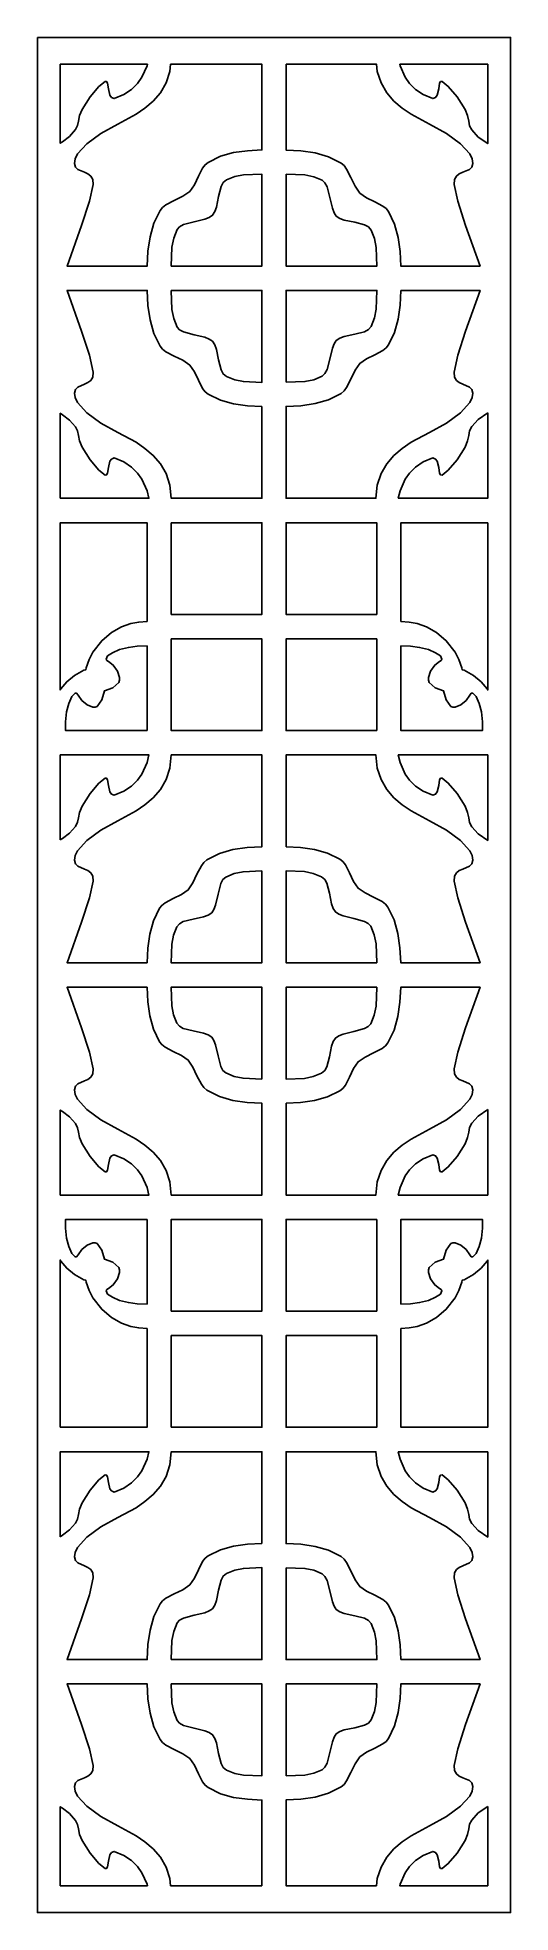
# Model space of a CAD drawing. Header units: centimetres. Extents: x -1.09 to 1.09, y -4.33 to 4.33.
import ezdxf

# ---------------------------------------------------------------- set-up
doc = ezdxf.new("R2010")
doc.units = ezdxf.units.CM
doc.header["$MEASUREMENT"] = 0
doc.layers.add('Layer 1', color=7, linetype='Continuous')

msp = doc.modelspace()

# ---------------------------------------------------------------- linework, layer by layer
at = {"layer": 'Layer 1', "color": 177}
for points, knots in [([(-1.09271, 4.33143), (-1.09271, 4.33143), (1.09271, 4.33143), (1.09271, 4.33143), (1.09271, 4.33143), (1.09271, 4.33143), (1.09271, -4.33142), (1.09271, -4.33142), (1.09271, -4.33142), (1.09271, -4.33142), (-1.09271, -4.33142), (-1.09271, -4.33142), (-1.09271, -4.33142), (-1.09271, -4.33142), (-1.09271, 4.33143), (-1.09271, 4.33143)], [0, 0, 0, 0, 0.2, 0.2, 0.2, 0.2, 0.4, 0.4, 0.4, 0.4, 0.6, 0.6, 0.6, 0.6, 1, 1, 1, 1]), ([(-0.98794, 4.20785), (-0.98794, 4.20785), (-0.58451, 4.20785), (-0.58451, 4.20785), (-0.58451, 4.20785), (-0.58451, 4.20785), (-0.58615, 4.20066), (-0.58615, 4.20066), (-0.58615, 4.20066), (-0.58615, 4.20066), (-0.61002, 4.14743), (-0.61002, 4.14743), (-0.61002, 4.14743), (-0.61002, 4.14743), (-0.6304, 4.11891), (-0.6304, 4.11891), (-0.6304, 4.11891), (-0.6304, 4.11891), (-0.65791, 4.09165), (-0.65791, 4.09165), (-0.65791, 4.09165), (-0.65791, 4.09165), (-0.69338, 4.06793), (-0.69338, 4.06793), (-0.69338, 4.06793), (-0.69338, 4.06793), (-0.73806, 4.0493), (-0.73806, 4.0493), (-0.73806, 4.0493), (-0.73806, 4.0493), (-0.75034, 4.05452), (-0.75034, 4.05452), (-0.75034, 4.05452), (-0.75034, 4.05452), (-0.75802, 4.06497), (-0.75802, 4.06497), (-0.75802, 4.06497), (-0.75802, 4.06497), (-0.76514, 4.09377), (-0.76514, 4.09377), (-0.76514, 4.09377), (-0.76514, 4.09377), (-0.76919, 4.12032), (-0.76919, 4.12032), (-0.76919, 4.12032), (-0.76919, 4.12032), (-0.77324, 4.1278), (-0.77324, 4.1278), (-0.77324, 4.1278), (-0.77324, 4.1278), (-0.78022, 4.12879), (-0.78022, 4.12879), (-0.78022, 4.12879), (-0.78022, 4.12879), (-0.80912, 4.10564), (-0.80912, 4.10564), (-0.80912, 4.10564), (-0.80912, 4.10564), (-0.84975, 4.05763), (-0.84975, 4.05763), (-0.84975, 4.05763), (-0.84975, 4.05763), (-0.88648, 3.99917), (-0.88648, 3.99917), (-0.88648, 3.99917), (-0.88648, 3.99917), (-0.89848, 3.97066), (-0.89848, 3.97066), (-0.89848, 3.97066), (-0.89848, 3.97066), (-0.90365, 3.9451), (-0.90365, 3.9451), (-0.90365, 3.9451), (-0.90365, 3.9451), (-0.90756, 3.92449), (-0.90756, 3.92449), (-0.90756, 3.92449), (-0.90756, 3.92449), (-0.9165, 3.90585), (-0.9165, 3.90585), (-0.9165, 3.90585), (-0.9165, 3.90585), (-0.9447, 3.87408), (-0.9447, 3.87408), (-0.9447, 3.87408), (-0.9447, 3.87408), (-0.97779, 3.84952), (-0.97779, 3.84952), (-0.97779, 3.84952), (-0.97779, 3.84952), (-0.98794, 3.84295), (-0.98794, 3.84295), (-0.98794, 3.84295), (-0.98794, 3.84295), (-0.98794, 4.20785), (-0.98794, 4.20785)], [0, 0, 0, 0, 0.04, 0.04, 0.04, 0.04, 0.08, 0.08, 0.08, 0.08, 0.12, 0.12, 0.12, 0.12, 0.16, 0.16, 0.16, 0.16, 0.2, 0.2, 0.2, 0.2, 0.24, 0.24, 0.24, 0.24, 0.28, 0.28, 0.28, 0.28, 0.32, 0.32, 0.32, 0.32, 0.36, 0.36, 0.36, 0.36, 0.4, 0.4, 0.4, 0.4, 0.44, 0.44, 0.44, 0.44, 0.48, 0.48, 0.48, 0.48, 0.52, 0.52, 0.52, 0.52, 0.56, 0.56, 0.56, 0.56, 0.6, 0.6, 0.6, 0.6, 0.64, 0.64, 0.64, 0.64, 0.68, 0.68, 0.68, 0.68, 0.72, 0.72, 0.72, 0.72, 0.76, 0.76, 0.76, 0.76, 0.8, 0.8, 0.8, 0.8, 0.84, 0.84, 0.84, 0.84, 0.88, 0.88, 0.88, 0.88, 0.92, 0.92, 0.92, 0.92, 1, 1, 1, 1]), ([(-0.47759, 4.20785), (-0.47759, 4.20785), (-0.05586, 4.20785), (-0.05586, 4.20785), (-0.05586, 4.20785), (-0.05586, 4.20785), (-0.05586, 3.81167), (-0.05586, 3.81167), (-0.05586, 3.81167), (-0.05586, 3.81167), (-0.12259, 3.80829), (-0.12259, 3.80829), (-0.12259, 3.80829), (-0.12259, 3.80829), (-0.18654, 3.7994), (-0.18654, 3.7994), (-0.18654, 3.7994), (-0.18654, 3.7994), (-0.24742, 3.78245), (-0.24742, 3.78245), (-0.24742, 3.78245), (-0.24742, 3.78245), (-0.30466, 3.75464), (-0.30466, 3.75464), (-0.30466, 3.75464), (-0.30466, 3.75464), (-0.3182, 3.7432), (-0.3182, 3.7432), (-0.3182, 3.7432), (-0.3182, 3.7432), (-0.3298, 3.72796), (-0.3298, 3.72796), (-0.3298, 3.72796), (-0.3298, 3.72796), (-0.34934, 3.69039), (-0.34934, 3.69039), (-0.34934, 3.69039), (-0.34934, 3.69039), (-0.36763, 3.65128), (-0.36763, 3.65128), (-0.36763, 3.65128), (-0.36763, 3.65128), (-0.38899, 3.61995), (-0.38899, 3.61995), (-0.38899, 3.61995), (-0.38899, 3.61995), (-0.42069, 3.5982), (-0.42069, 3.5982), (-0.42069, 3.5982), (-0.42069, 3.5982), (-0.46062, 3.57886), (-0.46062, 3.57886), (-0.46062, 3.57886), (-0.46062, 3.57886), (-0.49916, 3.55838), (-0.49916, 3.55838), (-0.49916, 3.55838), (-0.49916, 3.55838), (-0.51466, 3.54639), (-0.51466, 3.54639), (-0.51466, 3.54639), (-0.51466, 3.54639), (-0.52624, 3.53269), (-0.52624, 3.53269), (-0.52624, 3.53269), (-0.52624, 3.53269), (-0.55501, 3.47367), (-0.55501, 3.47367), (-0.55501, 3.47367), (-0.55501, 3.47367), (-0.57288, 3.41084), (-0.57288, 3.41084), (-0.57288, 3.41084), (-0.57288, 3.41084), (-0.58223, 3.34463), (-0.58223, 3.34463), (-0.58223, 3.34463), (-0.58223, 3.34463), (-0.58601, 3.27559), (-0.58601, 3.27559), (-0.58601, 3.27559), (-0.58601, 3.27559), (-0.95629, 3.27559), (-0.95629, 3.27559), (-0.95629, 3.27559), (-0.95629, 3.27559), (-0.88885, 3.46309), (-0.88885, 3.46309), (-0.88885, 3.46309), (-0.88885, 3.46309), (-0.8531, 3.57476), (-0.8531, 3.57476), (-0.8531, 3.57476), (-0.8531, 3.57476), (-0.83552, 3.65228), (-0.83552, 3.65228), (-0.83552, 3.65228), (-0.83552, 3.65228), (-0.83761, 3.67557), (-0.83761, 3.67557), (-0.83761, 3.67557), (-0.83761, 3.67557), (-0.84654, 3.69124), (-0.84654, 3.69124), (-0.84654, 3.69124), (-0.84654, 3.69124), (-0.86009, 3.70141), (-0.86009, 3.70141), (-0.86009, 3.70141), (-0.86009, 3.70141), (-0.87601, 3.70861), (-0.87601, 3.70861), (-0.87601, 3.70861), (-0.87601, 3.70861), (-0.907, 3.72216), (-0.907, 3.72216), (-0.907, 3.72216), (-0.907, 3.72216), (-0.91775, 3.73304), (-0.91775, 3.73304), (-0.91775, 3.73304), (-0.91775, 3.73304), (-0.9225, 3.74956), (-0.9225, 3.74956), (-0.9225, 3.74956), (-0.9225, 3.74956), (-0.91915, 3.77059), (-0.91915, 3.77059), (-0.91915, 3.77059), (-0.91915, 3.77059), (-0.90784, 3.79318), (-0.90784, 3.79318), (-0.90784, 3.79318), (-0.90784, 3.79318), (-0.86484, 3.84048), (-0.86484, 3.84048), (-0.86484, 3.84048), (-0.86484, 3.84048), (-0.80061, 3.88792), (-0.80061, 3.88792), (-0.80061, 3.88792), (-0.80061, 3.88792), (-0.72228, 3.93141), (-0.72228, 3.93141), (-0.72228, 3.93141), (-0.72228, 3.93141), (-0.63753, 3.97687), (-0.63753, 3.97687), (-0.63753, 3.97687), (-0.63753, 3.97687), (-0.59606, 4.00497), (-0.59606, 4.00497), (-0.59606, 4.00497), (-0.59606, 4.00497), (-0.55766, 4.03786), (-0.55766, 4.03786), (-0.55766, 4.03786), (-0.55766, 4.03786), (-0.52443, 4.07641), (-0.52443, 4.07641), (-0.52443, 4.07641), (-0.52443, 4.07641), (-0.49832, 4.12173), (-0.49832, 4.12173), (-0.49832, 4.12173), (-0.49832, 4.12173), (-0.48101, 4.17453), (-0.48101, 4.17453), (-0.48101, 4.17453), (-0.48101, 4.17453), (-0.47759, 4.20785), (-0.47759, 4.20785)], [0, 0, 0, 0, 0.0227273, 0.0227273, 0.0227273, 0.0227273, 0.0454545, 0.0454545, 0.0454545, 0.0454545, 0.0681818, 0.0681818, 0.0681818, 0.0681818, 0.0909091, 0.0909091, 0.0909091, 0.0909091, 0.1136364, 0.1136364, 0.1136364, 0.1136364, 0.1363636, 0.1363636, 0.1363636, 0.1363636, 0.1590909, 0.1590909, 0.1590909, 0.1590909, 0.1818182, 0.1818182, 0.1818182, 0.1818182, 0.2045455, 0.2045455, 0.2045455, 0.2045455, 0.2272727, 0.2272727, 0.2272727, 0.2272727, 0.25, 0.25, 0.25, 0.25, 0.2727273, 0.2727273, 0.2727273, 0.2727273, 0.2954545, 0.2954545, 0.2954545, 0.2954545, 0.3181818, 0.3181818, 0.3181818, 0.3181818, 0.3409091, 0.3409091, 0.3409091, 0.3409091, 0.3636364, 0.3636364, 0.3636364, 0.3636364, 0.3863636, 0.3863636, 0.3863636, 0.3863636, 0.4090909, 0.4090909, 0.4090909, 0.4090909, 0.4318182, 0.4318182, 0.4318182, 0.4318182, 0.4545455, 0.4545455, 0.4545455, 0.4545455, 0.4772727, 0.4772727, 0.4772727, 0.4772727, 0.5, 0.5, 0.5, 0.5, 0.5227273, 0.5227273, 0.5227273, 0.5227273, 0.5454545, 0.5454545, 0.5454545, 0.5454545, 0.5681818, 0.5681818, 0.5681818, 0.5681818, 0.5909091, 0.5909091, 0.5909091, 0.5909091, 0.6136364, 0.6136364, 0.6136364, 0.6136364, 0.6363636, 0.6363636, 0.6363636, 0.6363636, 0.6590909, 0.6590909, 0.6590909, 0.6590909, 0.6818182, 0.6818182, 0.6818182, 0.6818182, 0.7045455, 0.7045455, 0.7045455, 0.7045455, 0.7272727, 0.7272727, 0.7272727, 0.7272727, 0.75, 0.75, 0.75, 0.75, 0.7727273, 0.7727273, 0.7727273, 0.7727273, 0.7954545, 0.7954545, 0.7954545, 0.7954545, 0.8181818, 0.8181818, 0.8181818, 0.8181818, 0.8409091, 0.8409091, 0.8409091, 0.8409091, 0.8636364, 0.8636364, 0.8636364, 0.8636364, 0.8863636, 0.8863636, 0.8863636, 0.8863636, 0.9090909, 0.9090909, 0.9090909, 0.9090909, 0.9318182, 0.9318182, 0.9318182, 0.9318182, 0.9545455, 0.9545455, 0.9545455, 0.9545455, 1, 1, 1, 1]), ([(0.05585, 4.20785), (0.05585, 4.20785), (0.47381, 4.20785), (0.47381, 4.20785), (0.47381, 4.20785), (0.47381, 4.20785), (0.47723, 4.17453), (0.47723, 4.17453), (0.47723, 4.17453), (0.47723, 4.17453), (0.49441, 4.12173), (0.49441, 4.12173), (0.49441, 4.12173), (0.49441, 4.12173), (0.52066, 4.07641), (0.52066, 4.07641), (0.52066, 4.07641), (0.52066, 4.07641), (0.55389, 4.03786), (0.55389, 4.03786), (0.55389, 4.03786), (0.55389, 4.03786), (0.59214, 4.00497), (0.59214, 4.00497), (0.59214, 4.00497), (0.59214, 4.00497), (0.63375, 3.97687), (0.63375, 3.97687), (0.63375, 3.97687), (0.63375, 3.97687), (0.7185, 3.93141), (0.7185, 3.93141), (0.7185, 3.93141), (0.7185, 3.93141), (0.79683, 3.88792), (0.79683, 3.88792), (0.79683, 3.88792), (0.79683, 3.88792), (0.86106, 3.84048), (0.86106, 3.84048), (0.86106, 3.84048), (0.86106, 3.84048), (0.90406, 3.79318), (0.90406, 3.79318), (0.90406, 3.79318), (0.90406, 3.79318), (0.91537, 3.77059), (0.91537, 3.77059), (0.91537, 3.77059), (0.91537, 3.77059), (0.91858, 3.74956), (0.91858, 3.74956), (0.91858, 3.74956), (0.91858, 3.74956), (0.91397, 3.73304), (0.91397, 3.73304), (0.91397, 3.73304), (0.91397, 3.73304), (0.90323, 3.72216), (0.90323, 3.72216), (0.90323, 3.72216), (0.90323, 3.72216), (0.87222, 3.70861), (0.87222, 3.70861), (0.87222, 3.70861), (0.87222, 3.70861), (0.85617, 3.70141), (0.85617, 3.70141), (0.85617, 3.70141), (0.85617, 3.70141), (0.84276, 3.69124), (0.84276, 3.69124), (0.84276, 3.69124), (0.84276, 3.69124), (0.83383, 3.67557), (0.83383, 3.67557), (0.83383, 3.67557), (0.83383, 3.67557), (0.83173, 3.65228), (0.83173, 3.65228), (0.83173, 3.65228), (0.83173, 3.65228), (0.84919, 3.57476), (0.84919, 3.57476), (0.84919, 3.57476), (0.84919, 3.57476), (0.88493, 3.46309), (0.88493, 3.46309), (0.88493, 3.46309), (0.88493, 3.46309), (0.95237, 3.27559), (0.95237, 3.27559), (0.95237, 3.27559), (0.95237, 3.27559), (0.58586, 3.27559), (0.58586, 3.27559), (0.58586, 3.27559), (0.58586, 3.27559), (0.58251, 3.34293), (0.58251, 3.34293), (0.58251, 3.34293), (0.58251, 3.34293), (0.57385, 3.40774), (0.57385, 3.40774), (0.57385, 3.40774), (0.57385, 3.40774), (0.55695, 3.46929), (0.55695, 3.46929), (0.55695, 3.46929), (0.55695, 3.46929), (0.52945, 3.52718), (0.52945, 3.52718), (0.52945, 3.52718), (0.52945, 3.52718), (0.51814, 3.54088), (0.51814, 3.54088), (0.51814, 3.54088), (0.51814, 3.54088), (0.50306, 3.5526), (0.50306, 3.5526), (0.50306, 3.5526), (0.50306, 3.5526), (0.46592, 3.57236), (0.46592, 3.57236), (0.46592, 3.57236), (0.46592, 3.57236), (0.42725, 3.59086), (0.42725, 3.59086), (0.42725, 3.59086), (0.42725, 3.59086), (0.39625, 3.61246), (0.39625, 3.61246), (0.39625, 3.61246), (0.39625, 3.61246), (0.37474, 3.64451), (0.37474, 3.64451), (0.37474, 3.64451), (0.37474, 3.64451), (0.35562, 3.68489), (0.35562, 3.68489), (0.35562, 3.68489), (0.35562, 3.68489), (0.33537, 3.72372), (0.33537, 3.72372), (0.33537, 3.72372), (0.33537, 3.72372), (0.3235, 3.73953), (0.3235, 3.73953), (0.3235, 3.73953), (0.3235, 3.73953), (0.30996, 3.75125), (0.30996, 3.75125), (0.30996, 3.75125), (0.30996, 3.75125), (0.2516, 3.78034), (0.2516, 3.78034), (0.2516, 3.78034), (0.2516, 3.78034), (0.18946, 3.79826), (0.18946, 3.79826), (0.18946, 3.79826), (0.18946, 3.79826), (0.12398, 3.80787), (0.12398, 3.80787), (0.12398, 3.80787), (0.12398, 3.80787), (0.05585, 3.81154), (0.05585, 3.81154), (0.05585, 3.81154), (0.05585, 3.81154), (0.05585, 4.20785), (0.05585, 4.20785)], [0, 0, 0, 0, 0.0227273, 0.0227273, 0.0227273, 0.0227273, 0.0454545, 0.0454545, 0.0454545, 0.0454545, 0.0681818, 0.0681818, 0.0681818, 0.0681818, 0.0909091, 0.0909091, 0.0909091, 0.0909091, 0.1136364, 0.1136364, 0.1136364, 0.1136364, 0.1363636, 0.1363636, 0.1363636, 0.1363636, 0.1590909, 0.1590909, 0.1590909, 0.1590909, 0.1818182, 0.1818182, 0.1818182, 0.1818182, 0.2045455, 0.2045455, 0.2045455, 0.2045455, 0.2272727, 0.2272727, 0.2272727, 0.2272727, 0.25, 0.25, 0.25, 0.25, 0.2727273, 0.2727273, 0.2727273, 0.2727273, 0.2954545, 0.2954545, 0.2954545, 0.2954545, 0.3181818, 0.3181818, 0.3181818, 0.3181818, 0.3409091, 0.3409091, 0.3409091, 0.3409091, 0.3636364, 0.3636364, 0.3636364, 0.3636364, 0.3863636, 0.3863636, 0.3863636, 0.3863636, 0.4090909, 0.4090909, 0.4090909, 0.4090909, 0.4318182, 0.4318182, 0.4318182, 0.4318182, 0.4545455, 0.4545455, 0.4545455, 0.4545455, 0.4772727, 0.4772727, 0.4772727, 0.4772727, 0.5, 0.5, 0.5, 0.5, 0.5227273, 0.5227273, 0.5227273, 0.5227273, 0.5454545, 0.5454545, 0.5454545, 0.5454545, 0.5681818, 0.5681818, 0.5681818, 0.5681818, 0.5909091, 0.5909091, 0.5909091, 0.5909091, 0.6136364, 0.6136364, 0.6136364, 0.6136364, 0.6363636, 0.6363636, 0.6363636, 0.6363636, 0.6590909, 0.6590909, 0.6590909, 0.6590909, 0.6818182, 0.6818182, 0.6818182, 0.6818182, 0.7045455, 0.7045455, 0.7045455, 0.7045455, 0.7272727, 0.7272727, 0.7272727, 0.7272727, 0.75, 0.75, 0.75, 0.75, 0.7727273, 0.7727273, 0.7727273, 0.7727273, 0.7954545, 0.7954545, 0.7954545, 0.7954545, 0.8181818, 0.8181818, 0.8181818, 0.8181818, 0.8409091, 0.8409091, 0.8409091, 0.8409091, 0.8636364, 0.8636364, 0.8636364, 0.8636364, 0.8863636, 0.8863636, 0.8863636, 0.8863636, 0.9090909, 0.9090909, 0.9090909, 0.9090909, 0.9318182, 0.9318182, 0.9318182, 0.9318182, 0.9545455, 0.9545455, 0.9545455, 0.9545455, 1, 1, 1, 1]), ([(0.5807, 4.20785), (0.5807, 4.20785), (0.98794, 4.20785), (0.98794, 4.20785), (0.98794, 4.20785), (0.98794, 4.20785), (0.98794, 3.84104), (0.98794, 3.84104), (0.98794, 3.84104), (0.98794, 3.84104), (0.94399, 3.8714), (0.94399, 3.8714), (0.94399, 3.8714), (0.94399, 3.8714), (0.91369, 3.90416), (0.91369, 3.90416), (0.91369, 3.90416), (0.91369, 3.90416), (0.90392, 3.92364), (0.90392, 3.92364), (0.90392, 3.92364), (0.90392, 3.92364), (0.89973, 3.9451), (0.89973, 3.9451), (0.89973, 3.9451), (0.89973, 3.9451), (0.89471, 3.97066), (0.89471, 3.97066), (0.89471, 3.97066), (0.89471, 3.97066), (0.8827, 3.99917), (0.8827, 3.99917), (0.8827, 3.99917), (0.8827, 3.99917), (0.84598, 4.05763), (0.84598, 4.05763), (0.84598, 4.05763), (0.84598, 4.05763), (0.80535, 4.10564), (0.80535, 4.10564), (0.80535, 4.10564), (0.80535, 4.10564), (0.77645, 4.12879), (0.77645, 4.12879), (0.77645, 4.12879), (0.77645, 4.12879), (0.76946, 4.1278), (0.76946, 4.1278), (0.76946, 4.1278), (0.76946, 4.1278), (0.76541, 4.12032), (0.76541, 4.12032), (0.76541, 4.12032), (0.76541, 4.12032), (0.76123, 4.09377), (0.76123, 4.09377), (0.76123, 4.09377), (0.76123, 4.09377), (0.75424, 4.06497), (0.75424, 4.06497), (0.75424, 4.06497), (0.75424, 4.06497), (0.74643, 4.05452), (0.74643, 4.05452), (0.74643, 4.05452), (0.74643, 4.05452), (0.73428, 4.0493), (0.73428, 4.0493), (0.73428, 4.0493), (0.73428, 4.0493), (0.6896, 4.06793), (0.6896, 4.06793), (0.6896, 4.06793), (0.6896, 4.06793), (0.654, 4.09165), (0.654, 4.09165), (0.654, 4.09165), (0.654, 4.09165), (0.62663, 4.11891), (0.62663, 4.11891), (0.62663, 4.11891), (0.62663, 4.11891), (0.6061, 4.14743), (0.6061, 4.14743), (0.6061, 4.14743), (0.6061, 4.14743), (0.58237, 4.20066), (0.58237, 4.20066), (0.58237, 4.20066), (0.58237, 4.20066), (0.5807, 4.20785), (0.5807, 4.20785)], [0, 0, 0, 0, 0.0416667, 0.0416667, 0.0416667, 0.0416667, 0.0833333, 0.0833333, 0.0833333, 0.0833333, 0.125, 0.125, 0.125, 0.125, 0.1666667, 0.1666667, 0.1666667, 0.1666667, 0.2083333, 0.2083333, 0.2083333, 0.2083333, 0.25, 0.25, 0.25, 0.25, 0.2916667, 0.2916667, 0.2916667, 0.2916667, 0.3333333, 0.3333333, 0.3333333, 0.3333333, 0.375, 0.375, 0.375, 0.375, 0.4166667, 0.4166667, 0.4166667, 0.4166667, 0.4583333, 0.4583333, 0.4583333, 0.4583333, 0.5, 0.5, 0.5, 0.5, 0.5416667, 0.5416667, 0.5416667, 0.5416667, 0.5833333, 0.5833333, 0.5833333, 0.5833333, 0.625, 0.625, 0.625, 0.625, 0.6666667, 0.6666667, 0.6666667, 0.6666667, 0.7083333, 0.7083333, 0.7083333, 0.7083333, 0.75, 0.75, 0.75, 0.75, 0.7916667, 0.7916667, 0.7916667, 0.7916667, 0.8333333, 0.8333333, 0.8333333, 0.8333333, 0.875, 0.875, 0.875, 0.875, 0.9166667, 0.9166667, 0.9166667, 0.9166667, 1, 1, 1, 1]), ([(-0.47556, 3.27559), (-0.47556, 3.27559), (-0.47207, 3.3634), (-0.47207, 3.3634), (-0.47207, 3.3634), (-0.47207, 3.3634), (-0.46355, 3.40492), (-0.46355, 3.40492), (-0.46355, 3.40492), (-0.46355, 3.40492), (-0.44764, 3.44445), (-0.44764, 3.44445), (-0.44764, 3.44445), (-0.44764, 3.44445), (-0.43591, 3.45744), (-0.43591, 3.45744), (-0.43591, 3.45744), (-0.43591, 3.45744), (-0.41762, 3.46704), (-0.41762, 3.46704), (-0.41762, 3.46704), (-0.41762, 3.46704), (-0.36959, 3.48017), (-0.36959, 3.48017), (-0.36959, 3.48017), (-0.36959, 3.48017), (-0.31974, 3.49189), (-0.31974, 3.49189), (-0.31974, 3.49189), (-0.31974, 3.49189), (-0.29922, 3.49979), (-0.29922, 3.49979), (-0.29922, 3.49979), (-0.29922, 3.49979), (-0.28414, 3.51024), (-0.28414, 3.51024), (-0.28414, 3.51024), (-0.28414, 3.51024), (-0.27325, 3.52676), (-0.27325, 3.52676), (-0.27325, 3.52676), (-0.27325, 3.52676), (-0.26571, 3.54765), (-0.26571, 3.54765), (-0.26571, 3.54765), (-0.26571, 3.54765), (-0.25594, 3.59651), (-0.25594, 3.59651), (-0.25594, 3.59651), (-0.25594, 3.59651), (-0.24421, 3.64282), (-0.24421, 3.64282), (-0.24421, 3.64282), (-0.24421, 3.64282), (-0.23443, 3.66089), (-0.23443, 3.66089), (-0.23443, 3.66089), (-0.23443, 3.66089), (-0.22019, 3.67317), (-0.22019, 3.67317), (-0.22019, 3.67317), (-0.22019, 3.67317), (-0.18165, 3.6887), (-0.18165, 3.6887), (-0.18165, 3.6887), (-0.18165, 3.6887), (-0.1413, 3.69689), (-0.1413, 3.69689), (-0.1413, 3.69689), (-0.1413, 3.69689), (-0.05586, 3.7), (-0.05586, 3.7), (-0.05586, 3.7), (-0.05586, 3.7), (-0.05586, 3.27559), (-0.05586, 3.27559), (-0.05586, 3.27559), (-0.05586, 3.27559), (-0.47556, 3.27559), (-0.47556, 3.27559)], [0, 0, 0, 0, 0.047619, 0.047619, 0.047619, 0.047619, 0.0952381, 0.0952381, 0.0952381, 0.0952381, 0.1428571, 0.1428571, 0.1428571, 0.1428571, 0.1904762, 0.1904762, 0.1904762, 0.1904762, 0.2380952, 0.2380952, 0.2380952, 0.2380952, 0.2857143, 0.2857143, 0.2857143, 0.2857143, 0.3333333, 0.3333333, 0.3333333, 0.3333333, 0.3809524, 0.3809524, 0.3809524, 0.3809524, 0.4285714, 0.4285714, 0.4285714, 0.4285714, 0.4761905, 0.4761905, 0.4761905, 0.4761905, 0.5238095, 0.5238095, 0.5238095, 0.5238095, 0.5714286, 0.5714286, 0.5714286, 0.5714286, 0.6190476, 0.6190476, 0.6190476, 0.6190476, 0.6666667, 0.6666667, 0.6666667, 0.6666667, 0.7142857, 0.7142857, 0.7142857, 0.7142857, 0.7619048, 0.7619048, 0.7619048, 0.7619048, 0.8095238, 0.8095238, 0.8095238, 0.8095238, 0.8571429, 0.8571429, 0.8571429, 0.8571429, 0.9047619, 0.9047619, 0.9047619, 0.9047619, 1, 1, 1, 1]), ([(0.05585, 3.69986), (0.05585, 3.69986), (0.14256, 3.69633), (0.14256, 3.69633), (0.14256, 3.69633), (0.14256, 3.69633), (0.1836, 3.68785), (0.1836, 3.68785), (0.1836, 3.68785), (0.1836, 3.68785), (0.22269, 3.67176), (0.22269, 3.67176), (0.22269, 3.67176), (0.22269, 3.67176), (0.23554, 3.65976), (0.23554, 3.65976), (0.23554, 3.65976), (0.23554, 3.65976), (0.24504, 3.64126), (0.24504, 3.64126), (0.24504, 3.64126), (0.24504, 3.64126), (0.25816, 3.59283), (0.25816, 3.59283), (0.25816, 3.59283), (0.25816, 3.59283), (0.26975, 3.54243), (0.26975, 3.54243), (0.26975, 3.54243), (0.26975, 3.54243), (0.27743, 3.52154), (0.27743, 3.52154), (0.27743, 3.52154), (0.27743, 3.52154), (0.28776, 3.50643), (0.28776, 3.50643), (0.28776, 3.50643), (0.28776, 3.50643), (0.30409, 3.49528), (0.30409, 3.49528), (0.30409, 3.49528), (0.30409, 3.49528), (0.3249, 3.48779), (0.3249, 3.48779), (0.3249, 3.48779), (0.3249, 3.48779), (0.37307, 3.47777), (0.37307, 3.47777), (0.37307, 3.47777), (0.37307, 3.47777), (0.41887, 3.46605), (0.41887, 3.46605), (0.41887, 3.46605), (0.41887, 3.46605), (0.43674, 3.45617), (0.43674, 3.45617), (0.43674, 3.45617), (0.43674, 3.45617), (0.44889, 3.44176), (0.44889, 3.44176), (0.44889, 3.44176), (0.44889, 3.44176), (0.46439, 3.40265), (0.46439, 3.40265), (0.46439, 3.40265), (0.46439, 3.40265), (0.47234, 3.36185), (0.47234, 3.36185), (0.47234, 3.36185), (0.47234, 3.36185), (0.47541, 3.27559), (0.47541, 3.27559), (0.47541, 3.27559), (0.47541, 3.27559), (0.05585, 3.27559), (0.05585, 3.27559), (0.05585, 3.27559), (0.05585, 3.27559), (0.05585, 3.69986), (0.05585, 3.69986)], [0, 0, 0, 0, 0.047619, 0.047619, 0.047619, 0.047619, 0.0952381, 0.0952381, 0.0952381, 0.0952381, 0.1428571, 0.1428571, 0.1428571, 0.1428571, 0.1904762, 0.1904762, 0.1904762, 0.1904762, 0.2380952, 0.2380952, 0.2380952, 0.2380952, 0.2857143, 0.2857143, 0.2857143, 0.2857143, 0.3333333, 0.3333333, 0.3333333, 0.3333333, 0.3809524, 0.3809524, 0.3809524, 0.3809524, 0.4285714, 0.4285714, 0.4285714, 0.4285714, 0.4761905, 0.4761905, 0.4761905, 0.4761905, 0.5238095, 0.5238095, 0.5238095, 0.5238095, 0.5714286, 0.5714286, 0.5714286, 0.5714286, 0.6190476, 0.6190476, 0.6190476, 0.6190476, 0.6666667, 0.6666667, 0.6666667, 0.6666667, 0.7142857, 0.7142857, 0.7142857, 0.7142857, 0.7619048, 0.7619048, 0.7619048, 0.7619048, 0.8095238, 0.8095238, 0.8095238, 0.8095238, 0.8571429, 0.8571429, 0.8571429, 0.8571429, 0.9047619, 0.9047619, 0.9047619, 0.9047619, 1, 1, 1, 1]), ([(-0.05586, 2.62654), (-0.05586, 2.62654), (-0.12259, 2.62993), (-0.12259, 2.62993), (-0.12259, 2.62993), (-0.12259, 2.62993), (-0.18654, 2.63882), (-0.18654, 2.63882), (-0.18654, 2.63882), (-0.18654, 2.63882), (-0.24742, 2.65577), (-0.24742, 2.65577), (-0.24742, 2.65577), (-0.24742, 2.65577), (-0.30466, 2.68358), (-0.30466, 2.68358), (-0.30466, 2.68358), (-0.30466, 2.68358), (-0.3182, 2.69501), (-0.3182, 2.69501), (-0.3182, 2.69501), (-0.3182, 2.69501), (-0.3298, 2.71026), (-0.3298, 2.71026), (-0.3298, 2.71026), (-0.3298, 2.71026), (-0.34934, 2.74782), (-0.34934, 2.74782), (-0.34934, 2.74782), (-0.34934, 2.74782), (-0.36763, 2.78693), (-0.36763, 2.78693), (-0.36763, 2.78693), (-0.36763, 2.78693), (-0.38899, 2.81827), (-0.38899, 2.81827), (-0.38899, 2.81827), (-0.38899, 2.81827), (-0.42069, 2.84001), (-0.42069, 2.84001), (-0.42069, 2.84001), (-0.42069, 2.84001), (-0.46062, 2.85936), (-0.46062, 2.85936), (-0.46062, 2.85936), (-0.46062, 2.85936), (-0.49916, 2.87983), (-0.49916, 2.87983), (-0.49916, 2.87983), (-0.49916, 2.87983), (-0.51466, 2.89183), (-0.51466, 2.89183), (-0.51466, 2.89183), (-0.51466, 2.89183), (-0.52624, 2.90553), (-0.52624, 2.90553), (-0.52624, 2.90553), (-0.52624, 2.90553), (-0.55501, 2.96455), (-0.55501, 2.96455), (-0.55501, 2.96455), (-0.55501, 2.96455), (-0.57288, 3.02737), (-0.57288, 3.02737), (-0.57288, 3.02737), (-0.57288, 3.02737), (-0.58223, 3.09359), (-0.58223, 3.09359), (-0.58223, 3.09359), (-0.58223, 3.09359), (-0.58601, 3.16263), (-0.58601, 3.16263), (-0.58601, 3.16263), (-0.58601, 3.16263), (-0.95629, 3.16263), (-0.95629, 3.16263), (-0.95629, 3.16263), (-0.95629, 3.16263), (-0.88885, 2.97513), (-0.88885, 2.97513), (-0.88885, 2.97513), (-0.88885, 2.97513), (-0.8531, 2.86345), (-0.8531, 2.86345), (-0.8531, 2.86345), (-0.8531, 2.86345), (-0.83552, 2.78594), (-0.83552, 2.78594), (-0.83552, 2.78594), (-0.83552, 2.78594), (-0.83761, 2.76264), (-0.83761, 2.76264), (-0.83761, 2.76264), (-0.83761, 2.76264), (-0.84654, 2.74697), (-0.84654, 2.74697), (-0.84654, 2.74697), (-0.84654, 2.74697), (-0.86009, 2.73681), (-0.86009, 2.73681), (-0.86009, 2.73681), (-0.86009, 2.73681), (-0.87601, 2.72961), (-0.87601, 2.72961), (-0.87601, 2.72961), (-0.87601, 2.72961), (-0.907, 2.71605), (-0.907, 2.71605), (-0.907, 2.71605), (-0.907, 2.71605), (-0.91775, 2.70518), (-0.91775, 2.70518), (-0.91775, 2.70518), (-0.91775, 2.70518), (-0.9225, 2.68866), (-0.9225, 2.68866), (-0.9225, 2.68866), (-0.9225, 2.68866), (-0.91915, 2.66763), (-0.91915, 2.66763), (-0.91915, 2.66763), (-0.91915, 2.66763), (-0.90784, 2.64503), (-0.90784, 2.64503), (-0.90784, 2.64503), (-0.90784, 2.64503), (-0.86484, 2.59774), (-0.86484, 2.59774), (-0.86484, 2.59774), (-0.86484, 2.59774), (-0.80061, 2.5503), (-0.80061, 2.5503), (-0.80061, 2.5503), (-0.80061, 2.5503), (-0.72228, 2.50681), (-0.72228, 2.50681), (-0.72228, 2.50681), (-0.72228, 2.50681), (-0.63753, 2.46135), (-0.63753, 2.46135), (-0.63753, 2.46135), (-0.63753, 2.46135), (-0.59606, 2.43325), (-0.59606, 2.43325), (-0.59606, 2.43325), (-0.59606, 2.43325), (-0.55766, 2.40035), (-0.55766, 2.40035), (-0.55766, 2.40035), (-0.55766, 2.40035), (-0.52443, 2.36181), (-0.52443, 2.36181), (-0.52443, 2.36181), (-0.52443, 2.36181), (-0.49832, 2.31649), (-0.49832, 2.31649), (-0.49832, 2.31649), (-0.49832, 2.31649), (-0.48101, 2.26368), (-0.48101, 2.26368), (-0.48101, 2.26368), (-0.48101, 2.26368), (-0.47473, 2.20255), (-0.47473, 2.20255), (-0.47473, 2.20255), (-0.47473, 2.20255), (-0.05586, 2.20255), (-0.05586, 2.20255), (-0.05586, 2.20255), (-0.05586, 2.20255), (-0.05586, 2.62654), (-0.05586, 2.62654)], [0, 0, 0, 0, 0.0227273, 0.0227273, 0.0227273, 0.0227273, 0.0454545, 0.0454545, 0.0454545, 0.0454545, 0.0681818, 0.0681818, 0.0681818, 0.0681818, 0.0909091, 0.0909091, 0.0909091, 0.0909091, 0.1136364, 0.1136364, 0.1136364, 0.1136364, 0.1363636, 0.1363636, 0.1363636, 0.1363636, 0.1590909, 0.1590909, 0.1590909, 0.1590909, 0.1818182, 0.1818182, 0.1818182, 0.1818182, 0.2045455, 0.2045455, 0.2045455, 0.2045455, 0.2272727, 0.2272727, 0.2272727, 0.2272727, 0.25, 0.25, 0.25, 0.25, 0.2727273, 0.2727273, 0.2727273, 0.2727273, 0.2954545, 0.2954545, 0.2954545, 0.2954545, 0.3181818, 0.3181818, 0.3181818, 0.3181818, 0.3409091, 0.3409091, 0.3409091, 0.3409091, 0.3636364, 0.3636364, 0.3636364, 0.3636364, 0.3863636, 0.3863636, 0.3863636, 0.3863636, 0.4090909, 0.4090909, 0.4090909, 0.4090909, 0.4318182, 0.4318182, 0.4318182, 0.4318182, 0.4545455, 0.4545455, 0.4545455, 0.4545455, 0.4772727, 0.4772727, 0.4772727, 0.4772727, 0.5, 0.5, 0.5, 0.5, 0.5227273, 0.5227273, 0.5227273, 0.5227273, 0.5454545, 0.5454545, 0.5454545, 0.5454545, 0.5681818, 0.5681818, 0.5681818, 0.5681818, 0.5909091, 0.5909091, 0.5909091, 0.5909091, 0.6136364, 0.6136364, 0.6136364, 0.6136364, 0.6363636, 0.6363636, 0.6363636, 0.6363636, 0.6590909, 0.6590909, 0.6590909, 0.6590909, 0.6818182, 0.6818182, 0.6818182, 0.6818182, 0.7045455, 0.7045455, 0.7045455, 0.7045455, 0.7272727, 0.7272727, 0.7272727, 0.7272727, 0.75, 0.75, 0.75, 0.75, 0.7727273, 0.7727273, 0.7727273, 0.7727273, 0.7954545, 0.7954545, 0.7954545, 0.7954545, 0.8181818, 0.8181818, 0.8181818, 0.8181818, 0.8409091, 0.8409091, 0.8409091, 0.8409091, 0.8636364, 0.8636364, 0.8636364, 0.8636364, 0.8863636, 0.8863636, 0.8863636, 0.8863636, 0.9090909, 0.9090909, 0.9090909, 0.9090909, 0.9318182, 0.9318182, 0.9318182, 0.9318182, 0.9545455, 0.9545455, 0.9545455, 0.9545455, 1, 1, 1, 1]), ([(-0.47556, 3.16263), (-0.47556, 3.16263), (-0.47207, 3.07481), (-0.47207, 3.07481), (-0.47207, 3.07481), (-0.47207, 3.07481), (-0.46355, 3.0333), (-0.46355, 3.0333), (-0.46355, 3.0333), (-0.46355, 3.0333), (-0.44764, 2.99377), (-0.44764, 2.99377), (-0.44764, 2.99377), (-0.44764, 2.99377), (-0.43591, 2.98078), (-0.43591, 2.98078), (-0.43591, 2.98078), (-0.43591, 2.98078), (-0.41762, 2.97118), (-0.41762, 2.97118), (-0.41762, 2.97118), (-0.41762, 2.97118), (-0.36959, 2.95805), (-0.36959, 2.95805), (-0.36959, 2.95805), (-0.36959, 2.95805), (-0.31974, 2.94633), (-0.31974, 2.94633), (-0.31974, 2.94633), (-0.31974, 2.94633), (-0.29922, 2.93842), (-0.29922, 2.93842), (-0.29922, 2.93842), (-0.29922, 2.93842), (-0.28414, 2.92798), (-0.28414, 2.92798), (-0.28414, 2.92798), (-0.28414, 2.92798), (-0.27325, 2.91145), (-0.27325, 2.91145), (-0.27325, 2.91145), (-0.27325, 2.91145), (-0.26571, 2.89056), (-0.26571, 2.89056), (-0.26571, 2.89056), (-0.26571, 2.89056), (-0.25594, 2.84171), (-0.25594, 2.84171), (-0.25594, 2.84171), (-0.25594, 2.84171), (-0.24421, 2.7954), (-0.24421, 2.7954), (-0.24421, 2.7954), (-0.24421, 2.7954), (-0.23443, 2.77733), (-0.23443, 2.77733), (-0.23443, 2.77733), (-0.23443, 2.77733), (-0.22019, 2.76504), (-0.22019, 2.76504), (-0.22019, 2.76504), (-0.22019, 2.76504), (-0.18165, 2.74951), (-0.18165, 2.74951), (-0.18165, 2.74951), (-0.18165, 2.74951), (-0.1413, 2.74133), (-0.1413, 2.74133), (-0.1413, 2.74133), (-0.1413, 2.74133), (-0.05586, 2.73822), (-0.05586, 2.73822), (-0.05586, 2.73822), (-0.05586, 2.73822), (-0.05586, 3.16263), (-0.05586, 3.16263), (-0.05586, 3.16263), (-0.05586, 3.16263), (-0.47556, 3.16263), (-0.47556, 3.16263)], [0, 0, 0, 0, 0.047619, 0.047619, 0.047619, 0.047619, 0.0952381, 0.0952381, 0.0952381, 0.0952381, 0.1428571, 0.1428571, 0.1428571, 0.1428571, 0.1904762, 0.1904762, 0.1904762, 0.1904762, 0.2380952, 0.2380952, 0.2380952, 0.2380952, 0.2857143, 0.2857143, 0.2857143, 0.2857143, 0.3333333, 0.3333333, 0.3333333, 0.3333333, 0.3809524, 0.3809524, 0.3809524, 0.3809524, 0.4285714, 0.4285714, 0.4285714, 0.4285714, 0.4761905, 0.4761905, 0.4761905, 0.4761905, 0.5238095, 0.5238095, 0.5238095, 0.5238095, 0.5714286, 0.5714286, 0.5714286, 0.5714286, 0.6190476, 0.6190476, 0.6190476, 0.6190476, 0.6666667, 0.6666667, 0.6666667, 0.6666667, 0.7142857, 0.7142857, 0.7142857, 0.7142857, 0.7619048, 0.7619048, 0.7619048, 0.7619048, 0.8095238, 0.8095238, 0.8095238, 0.8095238, 0.8571429, 0.8571429, 0.8571429, 0.8571429, 0.9047619, 0.9047619, 0.9047619, 0.9047619, 1, 1, 1, 1]), ([(0.05585, 2.73836), (0.05585, 2.73836), (0.14256, 2.74189), (0.14256, 2.74189), (0.14256, 2.74189), (0.14256, 2.74189), (0.1836, 2.75036), (0.1836, 2.75036), (0.1836, 2.75036), (0.1836, 2.75036), (0.22269, 2.76645), (0.22269, 2.76645), (0.22269, 2.76645), (0.22269, 2.76645), (0.23554, 2.77846), (0.23554, 2.77846), (0.23554, 2.77846), (0.23554, 2.77846), (0.24504, 2.79695), (0.24504, 2.79695), (0.24504, 2.79695), (0.24504, 2.79695), (0.25816, 2.84538), (0.25816, 2.84538), (0.25816, 2.84538), (0.25816, 2.84538), (0.26975, 2.89579), (0.26975, 2.89579), (0.26975, 2.89579), (0.26975, 2.89579), (0.27743, 2.91668), (0.27743, 2.91668), (0.27743, 2.91668), (0.27743, 2.91668), (0.28776, 2.93179), (0.28776, 2.93179), (0.28776, 2.93179), (0.28776, 2.93179), (0.30409, 2.94295), (0.30409, 2.94295), (0.30409, 2.94295), (0.30409, 2.94295), (0.3249, 2.95042), (0.3249, 2.95042), (0.3249, 2.95042), (0.3249, 2.95042), (0.37307, 2.96045), (0.37307, 2.96045), (0.37307, 2.96045), (0.37307, 2.96045), (0.41887, 2.97217), (0.41887, 2.97217), (0.41887, 2.97217), (0.41887, 2.97217), (0.43674, 2.98205), (0.43674, 2.98205), (0.43674, 2.98205), (0.43674, 2.98205), (0.44889, 2.99645), (0.44889, 2.99645), (0.44889, 2.99645), (0.44889, 2.99645), (0.46439, 3.03556), (0.46439, 3.03556), (0.46439, 3.03556), (0.46439, 3.03556), (0.47234, 3.07637), (0.47234, 3.07637), (0.47234, 3.07637), (0.47234, 3.07637), (0.47541, 3.16263), (0.47541, 3.16263), (0.47541, 3.16263), (0.47541, 3.16263), (0.05585, 3.16263), (0.05585, 3.16263), (0.05585, 3.16263), (0.05585, 3.16263), (0.05585, 2.73836), (0.05585, 2.73836)], [0, 0, 0, 0, 0.047619, 0.047619, 0.047619, 0.047619, 0.0952381, 0.0952381, 0.0952381, 0.0952381, 0.1428571, 0.1428571, 0.1428571, 0.1428571, 0.1904762, 0.1904762, 0.1904762, 0.1904762, 0.2380952, 0.2380952, 0.2380952, 0.2380952, 0.2857143, 0.2857143, 0.2857143, 0.2857143, 0.3333333, 0.3333333, 0.3333333, 0.3333333, 0.3809524, 0.3809524, 0.3809524, 0.3809524, 0.4285714, 0.4285714, 0.4285714, 0.4285714, 0.4761905, 0.4761905, 0.4761905, 0.4761905, 0.5238095, 0.5238095, 0.5238095, 0.5238095, 0.5714286, 0.5714286, 0.5714286, 0.5714286, 0.6190476, 0.6190476, 0.6190476, 0.6190476, 0.6666667, 0.6666667, 0.6666667, 0.6666667, 0.7142857, 0.7142857, 0.7142857, 0.7142857, 0.7619048, 0.7619048, 0.7619048, 0.7619048, 0.8095238, 0.8095238, 0.8095238, 0.8095238, 0.8571429, 0.8571429, 0.8571429, 0.8571429, 0.9047619, 0.9047619, 0.9047619, 0.9047619, 1, 1, 1, 1]), ([(0.58586, 3.16263), (0.58586, 3.16263), (0.58251, 3.09529), (0.58251, 3.09529), (0.58251, 3.09529), (0.58251, 3.09529), (0.57385, 3.03048), (0.57385, 3.03048), (0.57385, 3.03048), (0.57385, 3.03048), (0.55695, 2.96892), (0.55695, 2.96892), (0.55695, 2.96892), (0.55695, 2.96892), (0.52945, 2.91104), (0.52945, 2.91104), (0.52945, 2.91104), (0.52945, 2.91104), (0.51814, 2.89734), (0.51814, 2.89734), (0.51814, 2.89734), (0.51814, 2.89734), (0.50306, 2.88562), (0.50306, 2.88562), (0.50306, 2.88562), (0.50306, 2.88562), (0.46592, 2.86585), (0.46592, 2.86585), (0.46592, 2.86585), (0.46592, 2.86585), (0.42725, 2.84736), (0.42725, 2.84736), (0.42725, 2.84736), (0.42725, 2.84736), (0.39625, 2.82575), (0.39625, 2.82575), (0.39625, 2.82575), (0.39625, 2.82575), (0.37474, 2.79371), (0.37474, 2.79371), (0.37474, 2.79371), (0.37474, 2.79371), (0.35562, 2.75333), (0.35562, 2.75333), (0.35562, 2.75333), (0.35562, 2.75333), (0.33537, 2.7145), (0.33537, 2.7145), (0.33537, 2.7145), (0.33537, 2.7145), (0.3235, 2.69868), (0.3235, 2.69868), (0.3235, 2.69868), (0.3235, 2.69868), (0.30996, 2.68697), (0.30996, 2.68697), (0.30996, 2.68697), (0.30996, 2.68697), (0.2516, 2.65788), (0.2516, 2.65788), (0.2516, 2.65788), (0.2516, 2.65788), (0.18946, 2.63995), (0.18946, 2.63995), (0.18946, 2.63995), (0.18946, 2.63995), (0.12398, 2.63035), (0.12398, 2.63035), (0.12398, 2.63035), (0.12398, 2.63035), (0.05585, 2.62668), (0.05585, 2.62668), (0.05585, 2.62668), (0.05585, 2.62668), (0.05585, 2.20255), (0.05585, 2.20255), (0.05585, 2.20255), (0.05585, 2.20255), (0.47095, 2.20255), (0.47095, 2.20255), (0.47095, 2.20255), (0.47095, 2.20255), (0.47723, 2.26368), (0.47723, 2.26368), (0.47723, 2.26368), (0.47723, 2.26368), (0.49441, 2.31649), (0.49441, 2.31649), (0.49441, 2.31649), (0.49441, 2.31649), (0.52066, 2.36181), (0.52066, 2.36181), (0.52066, 2.36181), (0.52066, 2.36181), (0.55389, 2.40035), (0.55389, 2.40035), (0.55389, 2.40035), (0.55389, 2.40035), (0.59214, 2.43325), (0.59214, 2.43325), (0.59214, 2.43325), (0.59214, 2.43325), (0.63375, 2.46135), (0.63375, 2.46135), (0.63375, 2.46135), (0.63375, 2.46135), (0.7185, 2.50681), (0.7185, 2.50681), (0.7185, 2.50681), (0.7185, 2.50681), (0.79683, 2.5503), (0.79683, 2.5503), (0.79683, 2.5503), (0.79683, 2.5503), (0.86106, 2.59774), (0.86106, 2.59774), (0.86106, 2.59774), (0.86106, 2.59774), (0.90406, 2.64503), (0.90406, 2.64503), (0.90406, 2.64503), (0.90406, 2.64503), (0.91537, 2.66763), (0.91537, 2.66763), (0.91537, 2.66763), (0.91537, 2.66763), (0.91858, 2.68866), (0.91858, 2.68866), (0.91858, 2.68866), (0.91858, 2.68866), (0.91397, 2.70518), (0.91397, 2.70518), (0.91397, 2.70518), (0.91397, 2.70518), (0.90323, 2.71605), (0.90323, 2.71605), (0.90323, 2.71605), (0.90323, 2.71605), (0.87222, 2.72961), (0.87222, 2.72961), (0.87222, 2.72961), (0.87222, 2.72961), (0.85617, 2.73681), (0.85617, 2.73681), (0.85617, 2.73681), (0.85617, 2.73681), (0.84276, 2.74697), (0.84276, 2.74697), (0.84276, 2.74697), (0.84276, 2.74697), (0.83383, 2.76264), (0.83383, 2.76264), (0.83383, 2.76264), (0.83383, 2.76264), (0.83173, 2.78594), (0.83173, 2.78594), (0.83173, 2.78594), (0.83173, 2.78594), (0.84919, 2.86345), (0.84919, 2.86345), (0.84919, 2.86345), (0.84919, 2.86345), (0.88493, 2.97513), (0.88493, 2.97513), (0.88493, 2.97513), (0.88493, 2.97513), (0.95237, 3.16263), (0.95237, 3.16263), (0.95237, 3.16263), (0.95237, 3.16263), (0.58586, 3.16263), (0.58586, 3.16263)], [0, 0, 0, 0, 0.0227273, 0.0227273, 0.0227273, 0.0227273, 0.0454545, 0.0454545, 0.0454545, 0.0454545, 0.0681818, 0.0681818, 0.0681818, 0.0681818, 0.0909091, 0.0909091, 0.0909091, 0.0909091, 0.1136364, 0.1136364, 0.1136364, 0.1136364, 0.1363636, 0.1363636, 0.1363636, 0.1363636, 0.1590909, 0.1590909, 0.1590909, 0.1590909, 0.1818182, 0.1818182, 0.1818182, 0.1818182, 0.2045455, 0.2045455, 0.2045455, 0.2045455, 0.2272727, 0.2272727, 0.2272727, 0.2272727, 0.25, 0.25, 0.25, 0.25, 0.2727273, 0.2727273, 0.2727273, 0.2727273, 0.2954545, 0.2954545, 0.2954545, 0.2954545, 0.3181818, 0.3181818, 0.3181818, 0.3181818, 0.3409091, 0.3409091, 0.3409091, 0.3409091, 0.3636364, 0.3636364, 0.3636364, 0.3636364, 0.3863636, 0.3863636, 0.3863636, 0.3863636, 0.4090909, 0.4090909, 0.4090909, 0.4090909, 0.4318182, 0.4318182, 0.4318182, 0.4318182, 0.4545455, 0.4545455, 0.4545455, 0.4545455, 0.4772727, 0.4772727, 0.4772727, 0.4772727, 0.5, 0.5, 0.5, 0.5, 0.5227273, 0.5227273, 0.5227273, 0.5227273, 0.5454545, 0.5454545, 0.5454545, 0.5454545, 0.5681818, 0.5681818, 0.5681818, 0.5681818, 0.5909091, 0.5909091, 0.5909091, 0.5909091, 0.6136364, 0.6136364, 0.6136364, 0.6136364, 0.6363636, 0.6363636, 0.6363636, 0.6363636, 0.6590909, 0.6590909, 0.6590909, 0.6590909, 0.6818182, 0.6818182, 0.6818182, 0.6818182, 0.7045455, 0.7045455, 0.7045455, 0.7045455, 0.7272727, 0.7272727, 0.7272727, 0.7272727, 0.75, 0.75, 0.75, 0.75, 0.7727273, 0.7727273, 0.7727273, 0.7727273, 0.7954545, 0.7954545, 0.7954545, 0.7954545, 0.8181818, 0.8181818, 0.8181818, 0.8181818, 0.8409091, 0.8409091, 0.8409091, 0.8409091, 0.8636364, 0.8636364, 0.8636364, 0.8636364, 0.8863636, 0.8863636, 0.8863636, 0.8863636, 0.9090909, 0.9090909, 0.9090909, 0.9090909, 0.9318182, 0.9318182, 0.9318182, 0.9318182, 0.9545455, 0.9545455, 0.9545455, 0.9545455, 1, 1, 1, 1]), ([(-0.98794, 2.20255), (-0.98794, 2.20255), (-0.98794, 2.59527), (-0.98794, 2.59527), (-0.98794, 2.59527), (-0.98794, 2.59527), (-0.97779, 2.5887), (-0.97779, 2.5887), (-0.97779, 2.5887), (-0.97779, 2.5887), (-0.9447, 2.56413), (-0.9447, 2.56413), (-0.9447, 2.56413), (-0.9447, 2.56413), (-0.9165, 2.53237), (-0.9165, 2.53237), (-0.9165, 2.53237), (-0.9165, 2.53237), (-0.90756, 2.51373), (-0.90756, 2.51373), (-0.90756, 2.51373), (-0.90756, 2.51373), (-0.90365, 2.49312), (-0.90365, 2.49312), (-0.90365, 2.49312), (-0.90365, 2.49312), (-0.89848, 2.46756), (-0.89848, 2.46756), (-0.89848, 2.46756), (-0.89848, 2.46756), (-0.88648, 2.43904), (-0.88648, 2.43904), (-0.88648, 2.43904), (-0.88648, 2.43904), (-0.84975, 2.38059), (-0.84975, 2.38059), (-0.84975, 2.38059), (-0.84975, 2.38059), (-0.80912, 2.33258), (-0.80912, 2.33258), (-0.80912, 2.33258), (-0.80912, 2.33258), (-0.78022, 2.30943), (-0.78022, 2.30943), (-0.78022, 2.30943), (-0.78022, 2.30943), (-0.77324, 2.31042), (-0.77324, 2.31042), (-0.77324, 2.31042), (-0.77324, 2.31042), (-0.76919, 2.3179), (-0.76919, 2.3179), (-0.76919, 2.3179), (-0.76919, 2.3179), (-0.76514, 2.34444), (-0.76514, 2.34444), (-0.76514, 2.34444), (-0.76514, 2.34444), (-0.75802, 2.37325), (-0.75802, 2.37325), (-0.75802, 2.37325), (-0.75802, 2.37325), (-0.75034, 2.38369), (-0.75034, 2.38369), (-0.75034, 2.38369), (-0.75034, 2.38369), (-0.73806, 2.38891), (-0.73806, 2.38891), (-0.73806, 2.38891), (-0.73806, 2.38891), (-0.69338, 2.37028), (-0.69338, 2.37028), (-0.69338, 2.37028), (-0.69338, 2.37028), (-0.65791, 2.34656), (-0.65791, 2.34656), (-0.65791, 2.34656), (-0.65791, 2.34656), (-0.6304, 2.31931), (-0.6304, 2.31931), (-0.6304, 2.31931), (-0.6304, 2.31931), (-0.61002, 2.29079), (-0.61002, 2.29079), (-0.61002, 2.29079), (-0.61002, 2.29079), (-0.58615, 2.23756), (-0.58615, 2.23756), (-0.58615, 2.23756), (-0.58615, 2.23756), (-0.57819, 2.20255), (-0.57819, 2.20255), (-0.57819, 2.20255), (-0.57819, 2.20255), (-0.98794, 2.20255), (-0.98794, 2.20255)], [0, 0, 0, 0, 0.04, 0.04, 0.04, 0.04, 0.08, 0.08, 0.08, 0.08, 0.12, 0.12, 0.12, 0.12, 0.16, 0.16, 0.16, 0.16, 0.2, 0.2, 0.2, 0.2, 0.24, 0.24, 0.24, 0.24, 0.28, 0.28, 0.28, 0.28, 0.32, 0.32, 0.32, 0.32, 0.36, 0.36, 0.36, 0.36, 0.4, 0.4, 0.4, 0.4, 0.44, 0.44, 0.44, 0.44, 0.48, 0.48, 0.48, 0.48, 0.52, 0.52, 0.52, 0.52, 0.56, 0.56, 0.56, 0.56, 0.6, 0.6, 0.6, 0.6, 0.64, 0.64, 0.64, 0.64, 0.68, 0.68, 0.68, 0.68, 0.72, 0.72, 0.72, 0.72, 0.76, 0.76, 0.76, 0.76, 0.8, 0.8, 0.8, 0.8, 0.84, 0.84, 0.84, 0.84, 0.88, 0.88, 0.88, 0.88, 0.92, 0.92, 0.92, 0.92, 1, 1, 1, 1]), ([(0.98794, 2.59718), (0.98794, 2.59718), (0.98794, 2.20255), (0.98794, 2.20255), (0.98794, 2.20255), (0.98794, 2.20255), (0.57427, 2.20255), (0.57427, 2.20255), (0.57427, 2.20255), (0.57427, 2.20255), (0.58237, 2.23756), (0.58237, 2.23756), (0.58237, 2.23756), (0.58237, 2.23756), (0.6061, 2.29079), (0.6061, 2.29079), (0.6061, 2.29079), (0.6061, 2.29079), (0.62663, 2.31931), (0.62663, 2.31931), (0.62663, 2.31931), (0.62663, 2.31931), (0.654, 2.34656), (0.654, 2.34656), (0.654, 2.34656), (0.654, 2.34656), (0.6896, 2.37028), (0.6896, 2.37028), (0.6896, 2.37028), (0.6896, 2.37028), (0.73428, 2.38891), (0.73428, 2.38891), (0.73428, 2.38891), (0.73428, 2.38891), (0.74643, 2.38369), (0.74643, 2.38369), (0.74643, 2.38369), (0.74643, 2.38369), (0.75424, 2.37325), (0.75424, 2.37325), (0.75424, 2.37325), (0.75424, 2.37325), (0.76123, 2.34444), (0.76123, 2.34444), (0.76123, 2.34444), (0.76123, 2.34444), (0.76541, 2.3179), (0.76541, 2.3179), (0.76541, 2.3179), (0.76541, 2.3179), (0.76946, 2.31042), (0.76946, 2.31042), (0.76946, 2.31042), (0.76946, 2.31042), (0.77645, 2.30943), (0.77645, 2.30943), (0.77645, 2.30943), (0.77645, 2.30943), (0.80535, 2.33258), (0.80535, 2.33258), (0.80535, 2.33258), (0.80535, 2.33258), (0.84598, 2.38059), (0.84598, 2.38059), (0.84598, 2.38059), (0.84598, 2.38059), (0.8827, 2.43904), (0.8827, 2.43904), (0.8827, 2.43904), (0.8827, 2.43904), (0.89471, 2.46756), (0.89471, 2.46756), (0.89471, 2.46756), (0.89471, 2.46756), (0.89973, 2.49312), (0.89973, 2.49312), (0.89973, 2.49312), (0.89973, 2.49312), (0.90392, 2.51457), (0.90392, 2.51457), (0.90392, 2.51457), (0.90392, 2.51457), (0.91369, 2.53406), (0.91369, 2.53406), (0.91369, 2.53406), (0.91369, 2.53406), (0.94399, 2.56681), (0.94399, 2.56681), (0.94399, 2.56681), (0.94399, 2.56681), (0.98794, 2.59718), (0.98794, 2.59718)], [0, 0, 0, 0, 0.0416667, 0.0416667, 0.0416667, 0.0416667, 0.0833333, 0.0833333, 0.0833333, 0.0833333, 0.125, 0.125, 0.125, 0.125, 0.1666667, 0.1666667, 0.1666667, 0.1666667, 0.2083333, 0.2083333, 0.2083333, 0.2083333, 0.25, 0.25, 0.25, 0.25, 0.2916667, 0.2916667, 0.2916667, 0.2916667, 0.3333333, 0.3333333, 0.3333333, 0.3333333, 0.375, 0.375, 0.375, 0.375, 0.4166667, 0.4166667, 0.4166667, 0.4166667, 0.4583333, 0.4583333, 0.4583333, 0.4583333, 0.5, 0.5, 0.5, 0.5, 0.5416667, 0.5416667, 0.5416667, 0.5416667, 0.5833333, 0.5833333, 0.5833333, 0.5833333, 0.625, 0.625, 0.625, 0.625, 0.6666667, 0.6666667, 0.6666667, 0.6666667, 0.7083333, 0.7083333, 0.7083333, 0.7083333, 0.75, 0.75, 0.75, 0.75, 0.7916667, 0.7916667, 0.7916667, 0.7916667, 0.8333333, 0.8333333, 0.8333333, 0.8333333, 0.875, 0.875, 0.875, 0.875, 0.9166667, 0.9166667, 0.9166667, 0.9166667, 1, 1, 1, 1]), ([(-0.98794, 1.31643), (-0.98794, 1.31643), (-0.98794, 2.0896), (-0.98794, 2.0896), (-0.98794, 2.0896), (-0.98794, 2.0896), (-0.58642, 2.0896), (-0.58642, 2.0896), (-0.58642, 2.0896), (-0.58642, 2.0896), (-0.58642, 1.6337), (-0.58642, 1.6337), (-0.58642, 1.6337), (-0.58642, 1.6337), (-0.62454, 1.63087), (-0.62454, 1.63087), (-0.62454, 1.63087), (-0.62454, 1.63087), (-0.66126, 1.62339), (-0.66126, 1.62339), (-0.66126, 1.62339), (-0.66126, 1.62339), (-0.70469, 1.60828), (-0.70469, 1.60828), (-0.70469, 1.60828), (-0.70469, 1.60828), (-0.75091, 1.58287), (-0.75091, 1.58287), (-0.75091, 1.58287), (-0.75091, 1.58287), (-0.79614, 1.54461), (-0.79614, 1.54461), (-0.79614, 1.54461), (-0.79614, 1.54461), (-0.83663, 1.49081), (-0.83663, 1.49081), (-0.83663, 1.49081), (-0.83663, 1.49081), (-0.8538, 1.45721), (-0.8538, 1.45721), (-0.8538, 1.45721), (-0.8538, 1.45721), (-0.86847, 1.41867), (-0.86847, 1.41867), (-0.86847, 1.41867), (-0.86847, 1.41867), (-0.87, 1.40949), (-0.87, 1.40949), (-0.87, 1.40949), (-0.87, 1.40949), (-0.87838, 1.4078), (-0.87838, 1.4078), (-0.87838, 1.4078), (-0.87838, 1.4078), (-0.92222, 1.38365), (-0.92222, 1.38365), (-0.92222, 1.38365), (-0.92222, 1.38365), (-0.95727, 1.35457), (-0.95727, 1.35457), (-0.95727, 1.35457), (-0.95727, 1.35457), (-0.98477, 1.32181), (-0.98477, 1.32181), (-0.98477, 1.32181), (-0.98477, 1.32181), (-0.98794, 1.31643), (-0.98794, 1.31643)], [0, 0, 0, 0, 0.0555556, 0.0555556, 0.0555556, 0.0555556, 0.1111111, 0.1111111, 0.1111111, 0.1111111, 0.1666667, 0.1666667, 0.1666667, 0.1666667, 0.2222222, 0.2222222, 0.2222222, 0.2222222, 0.2777778, 0.2777778, 0.2777778, 0.2777778, 0.3333333, 0.3333333, 0.3333333, 0.3333333, 0.3888889, 0.3888889, 0.3888889, 0.3888889, 0.4444444, 0.4444444, 0.4444444, 0.4444444, 0.5, 0.5, 0.5, 0.5, 0.5555556, 0.5555556, 0.5555556, 0.5555556, 0.6111111, 0.6111111, 0.6111111, 0.6111111, 0.6666667, 0.6666667, 0.6666667, 0.6666667, 0.7222222, 0.7222222, 0.7222222, 0.7222222, 0.7777778, 0.7777778, 0.7777778, 0.7777778, 0.8333333, 0.8333333, 0.8333333, 0.8333333, 0.8888889, 0.8888889, 0.8888889, 0.8888889, 1, 1, 1, 1]), ([(-0.47473, 2.0896), (-0.47473, 2.0896), (-0.47473, 1.66603), (-0.47473, 1.66603), (-0.47473, 1.66603), (-0.47473, 1.66603), (-0.05586, 1.66603), (-0.05586, 1.66603), (-0.05586, 1.66603), (-0.05586, 1.66603), (-0.05586, 2.0896), (-0.05586, 2.0896), (-0.05586, 2.0896), (-0.05586, 2.0896), (-0.47473, 2.0896), (-0.47473, 2.0896)], [0, 0, 0, 0, 0.2, 0.2, 0.2, 0.2, 0.4, 0.4, 0.4, 0.4, 0.6, 0.6, 0.6, 0.6, 1, 1, 1, 1]), ([(0.47471, 1.66603), (0.47471, 1.66603), (0.47471, 2.0896), (0.47471, 2.0896), (0.47471, 2.0896), (0.47471, 2.0896), (0.05585, 2.0896), (0.05585, 2.0896), (0.05585, 2.0896), (0.05585, 2.0896), (0.05585, 1.66603), (0.05585, 1.66603), (0.05585, 1.66603), (0.05585, 1.66603), (0.47471, 1.66603), (0.47471, 1.66603)], [0, 0, 0, 0, 0.2, 0.2, 0.2, 0.2, 0.4, 0.4, 0.4, 0.4, 0.6, 0.6, 0.6, 0.6, 1, 1, 1, 1]), ([(0.98794, 2.0896), (0.98794, 2.0896), (0.98794, 1.31623), (0.98794, 1.31623), (0.98794, 1.31623), (0.98794, 1.31623), (0.98463, 1.32181), (0.98463, 1.32181), (0.98463, 1.32181), (0.98463, 1.32181), (0.95712, 1.35457), (0.95712, 1.35457), (0.95712, 1.35457), (0.95712, 1.35457), (0.92207, 1.38365), (0.92207, 1.38365), (0.92207, 1.38365), (0.92207, 1.38365), (0.87823, 1.4078), (0.87823, 1.4078), (0.87823, 1.4078), (0.87823, 1.4078), (0.86985, 1.40949), (0.86985, 1.40949), (0.86985, 1.40949), (0.86985, 1.40949), (0.86832, 1.41867), (0.86832, 1.41867), (0.86832, 1.41867), (0.86832, 1.41867), (0.85365, 1.45721), (0.85365, 1.45721), (0.85365, 1.45721), (0.85365, 1.45721), (0.83648, 1.49081), (0.83648, 1.49081), (0.83648, 1.49081), (0.83648, 1.49081), (0.79599, 1.54461), (0.79599, 1.54461), (0.79599, 1.54461), (0.79599, 1.54461), (0.75075, 1.58287), (0.75075, 1.58287), (0.75075, 1.58287), (0.75075, 1.58287), (0.70454, 1.60828), (0.70454, 1.60828), (0.70454, 1.60828), (0.70454, 1.60828), (0.66111, 1.62339), (0.66111, 1.62339), (0.66111, 1.62339), (0.66111, 1.62339), (0.62439, 1.63087), (0.62439, 1.63087), (0.62439, 1.63087), (0.62439, 1.63087), (0.58642, 1.6337), (0.58642, 1.6337), (0.58642, 1.6337), (0.58642, 1.6337), (0.58642, 2.0896), (0.58642, 2.0896), (0.58642, 2.0896), (0.58642, 2.0896), (0.98794, 2.0896), (0.98794, 2.0896)], [0, 0, 0, 0, 0.0555556, 0.0555556, 0.0555556, 0.0555556, 0.1111111, 0.1111111, 0.1111111, 0.1111111, 0.1666667, 0.1666667, 0.1666667, 0.1666667, 0.2222222, 0.2222222, 0.2222222, 0.2222222, 0.2777778, 0.2777778, 0.2777778, 0.2777778, 0.3333333, 0.3333333, 0.3333333, 0.3333333, 0.3888889, 0.3888889, 0.3888889, 0.3888889, 0.4444444, 0.4444444, 0.4444444, 0.4444444, 0.5, 0.5, 0.5, 0.5, 0.5555556, 0.5555556, 0.5555556, 0.5555556, 0.6111111, 0.6111111, 0.6111111, 0.6111111, 0.6666667, 0.6666667, 0.6666667, 0.6666667, 0.7222222, 0.7222222, 0.7222222, 0.7222222, 0.7777778, 0.7777778, 0.7777778, 0.7777778, 0.8333333, 0.8333333, 0.8333333, 0.8333333, 0.8888889, 0.8888889, 0.8888889, 0.8888889, 1, 1, 1, 1]), ([(-0.58642, 1.12951), (-0.58642, 1.12951), (-0.58642, 1.52075), (-0.58642, 1.52075), (-0.58642, 1.52075), (-0.58642, 1.52075), (-0.63153, 1.51863), (-0.63153, 1.51863), (-0.63153, 1.51863), (-0.63153, 1.51863), (-0.67299, 1.51341), (-0.67299, 1.51341), (-0.67299, 1.51341), (-0.67299, 1.51341), (-0.71376, 1.50324), (-0.71376, 1.50324), (-0.71376, 1.50324), (-0.71376, 1.50324), (-0.74685, 1.48898), (-0.74685, 1.48898), (-0.74685, 1.48898), (-0.74685, 1.48898), (-0.76892, 1.47387), (-0.76892, 1.47387), (-0.76892, 1.47387), (-0.76892, 1.47387), (-0.77603, 1.45962), (-0.77603, 1.45962), (-0.77603, 1.45962), (-0.77603, 1.45962), (-0.77296, 1.45355), (-0.77296, 1.45355), (-0.77296, 1.45355), (-0.77296, 1.45355), (-0.76473, 1.4486), (-0.76473, 1.4486), (-0.76473, 1.4486), (-0.76473, 1.4486), (-0.74252, 1.43152), (-0.74252, 1.43152), (-0.74252, 1.43152), (-0.74252, 1.43152), (-0.72367, 1.4037), (-0.72367, 1.4037), (-0.72367, 1.4037), (-0.72367, 1.4037), (-0.71348, 1.37419), (-0.71348, 1.37419), (-0.71348, 1.37419), (-0.71348, 1.37419), (-0.71334, 1.36149), (-0.71334, 1.36149), (-0.71334, 1.36149), (-0.71334, 1.36149), (-0.71739, 1.35146), (-0.71739, 1.35146), (-0.71739, 1.35146), (-0.71739, 1.35146), (-0.74518, 1.32661), (-0.74518, 1.32661), (-0.74518, 1.32661), (-0.74518, 1.32661), (-0.7826, 1.31306), (-0.7826, 1.31306), (-0.7826, 1.31306), (-0.7826, 1.31306), (-0.79488, 1.27183), (-0.79488, 1.27183), (-0.79488, 1.27183), (-0.79488, 1.27183), (-0.81736, 1.24106), (-0.81736, 1.24106), (-0.81736, 1.24106), (-0.81736, 1.24106), (-0.82616, 1.23668), (-0.82616, 1.23668), (-0.82616, 1.23668), (-0.82616, 1.23668), (-0.83733, 1.23682), (-0.83733, 1.23682), (-0.83733, 1.23682), (-0.83733, 1.23682), (-0.86288, 1.24811), (-0.86288, 1.24811), (-0.86288, 1.24811), (-0.86288, 1.24811), (-0.88773, 1.26887), (-0.88773, 1.26887), (-0.88773, 1.26887), (-0.88773, 1.26887), (-0.90547, 1.29329), (-0.90547, 1.29329), (-0.90547, 1.29329), (-0.90547, 1.29329), (-0.91175, 1.30148), (-0.91175, 1.30148), (-0.91175, 1.30148), (-0.91175, 1.30148), (-0.91873, 1.30233), (-0.91873, 1.30233), (-0.91873, 1.30233), (-0.91873, 1.30233), (-0.93353, 1.28666), (-0.93353, 1.28666), (-0.93353, 1.28666), (-0.93353, 1.28666), (-0.94749, 1.25503), (-0.94749, 1.25503), (-0.94749, 1.25503), (-0.94749, 1.25503), (-0.95825, 1.21606), (-0.95825, 1.21606), (-0.95825, 1.21606), (-0.95825, 1.21606), (-0.96383, 1.16919), (-0.96383, 1.16919), (-0.96383, 1.16919), (-0.96383, 1.16919), (-0.96299, 1.12951), (-0.96299, 1.12951), (-0.96299, 1.12951), (-0.96299, 1.12951), (-0.58642, 1.12951), (-0.58642, 1.12951)], [0, 0, 0, 0, 0.03125, 0.03125, 0.03125, 0.03125, 0.0625, 0.0625, 0.0625, 0.0625, 0.09375, 0.09375, 0.09375, 0.09375, 0.125, 0.125, 0.125, 0.125, 0.15625, 0.15625, 0.15625, 0.15625, 0.1875, 0.1875, 0.1875, 0.1875, 0.21875, 0.21875, 0.21875, 0.21875, 0.25, 0.25, 0.25, 0.25, 0.28125, 0.28125, 0.28125, 0.28125, 0.3125, 0.3125, 0.3125, 0.3125, 0.34375, 0.34375, 0.34375, 0.34375, 0.375, 0.375, 0.375, 0.375, 0.40625, 0.40625, 0.40625, 0.40625, 0.4375, 0.4375, 0.4375, 0.4375, 0.46875, 0.46875, 0.46875, 0.46875, 0.5, 0.5, 0.5, 0.5, 0.53125, 0.53125, 0.53125, 0.53125, 0.5625, 0.5625, 0.5625, 0.5625, 0.59375, 0.59375, 0.59375, 0.59375, 0.625, 0.625, 0.625, 0.625, 0.65625, 0.65625, 0.65625, 0.65625, 0.6875, 0.6875, 0.6875, 0.6875, 0.71875, 0.71875, 0.71875, 0.71875, 0.75, 0.75, 0.75, 0.75, 0.78125, 0.78125, 0.78125, 0.78125, 0.8125, 0.8125, 0.8125, 0.8125, 0.84375, 0.84375, 0.84375, 0.84375, 0.875, 0.875, 0.875, 0.875, 0.90625, 0.90625, 0.90625, 0.90625, 0.9375, 0.9375, 0.9375, 0.9375, 1, 1, 1, 1]), ([(-0.47473, 1.55308), (-0.47473, 1.55308), (-0.47473, 1.12951), (-0.47473, 1.12951), (-0.47473, 1.12951), (-0.47473, 1.12951), (-0.05586, 1.12951), (-0.05586, 1.12951), (-0.05586, 1.12951), (-0.05586, 1.12951), (-0.05586, 1.55308), (-0.05586, 1.55308), (-0.05586, 1.55308), (-0.05586, 1.55308), (-0.47473, 1.55308), (-0.47473, 1.55308)], [0, 0, 0, 0, 0.2, 0.2, 0.2, 0.2, 0.4, 0.4, 0.4, 0.4, 0.6, 0.6, 0.6, 0.6, 1, 1, 1, 1]), ([(0.47471, 1.12951), (0.47471, 1.12951), (0.47471, 1.55308), (0.47471, 1.55308), (0.47471, 1.55308), (0.47471, 1.55308), (0.05585, 1.55308), (0.05585, 1.55308), (0.05585, 1.55308), (0.05585, 1.55308), (0.05585, 1.12951), (0.05585, 1.12951), (0.05585, 1.12951), (0.05585, 1.12951), (0.47471, 1.12951), (0.47471, 1.12951)], [0, 0, 0, 0, 0.2, 0.2, 0.2, 0.2, 0.4, 0.4, 0.4, 0.4, 0.6, 0.6, 0.6, 0.6, 1, 1, 1, 1]), ([(0.58642, 1.52075), (0.58642, 1.52075), (0.58642, 1.12951), (0.58642, 1.12951), (0.58642, 1.12951), (0.58642, 1.12951), (0.96284, 1.12951), (0.96284, 1.12951), (0.96284, 1.12951), (0.96284, 1.12951), (0.96368, 1.16919), (0.96368, 1.16919), (0.96368, 1.16919), (0.96368, 1.16919), (0.95809, 1.21606), (0.95809, 1.21606), (0.95809, 1.21606), (0.95809, 1.21606), (0.94735, 1.25503), (0.94735, 1.25503), (0.94735, 1.25503), (0.94735, 1.25503), (0.93338, 1.28666), (0.93338, 1.28666), (0.93338, 1.28666), (0.93338, 1.28666), (0.91858, 1.30233), (0.91858, 1.30233), (0.91858, 1.30233), (0.91858, 1.30233), (0.9116, 1.30148), (0.9116, 1.30148), (0.9116, 1.30148), (0.9116, 1.30148), (0.90532, 1.29329), (0.90532, 1.29329), (0.90532, 1.29329), (0.90532, 1.29329), (0.88758, 1.26887), (0.88758, 1.26887), (0.88758, 1.26887), (0.88758, 1.26887), (0.86274, 1.24811), (0.86274, 1.24811), (0.86274, 1.24811), (0.86274, 1.24811), (0.83718, 1.23682), (0.83718, 1.23682), (0.83718, 1.23682), (0.83718, 1.23682), (0.82601, 1.23668), (0.82601, 1.23668), (0.82601, 1.23668), (0.82601, 1.23668), (0.81722, 1.24106), (0.81722, 1.24106), (0.81722, 1.24106), (0.81722, 1.24106), (0.79473, 1.27183), (0.79473, 1.27183), (0.79473, 1.27183), (0.79473, 1.27183), (0.78245, 1.31306), (0.78245, 1.31306), (0.78245, 1.31306), (0.78245, 1.31306), (0.74503, 1.32661), (0.74503, 1.32661), (0.74503, 1.32661), (0.74503, 1.32661), (0.71725, 1.35146), (0.71725, 1.35146), (0.71725, 1.35146), (0.71725, 1.35146), (0.7132, 1.36149), (0.7132, 1.36149), (0.7132, 1.36149), (0.7132, 1.36149), (0.71334, 1.37419), (0.71334, 1.37419), (0.71334, 1.37419), (0.71334, 1.37419), (0.72353, 1.4037), (0.72353, 1.4037), (0.72353, 1.4037), (0.72353, 1.4037), (0.74237, 1.43152), (0.74237, 1.43152), (0.74237, 1.43152), (0.74237, 1.43152), (0.76458, 1.4486), (0.76458, 1.4486), (0.76458, 1.4486), (0.76458, 1.4486), (0.77281, 1.45355), (0.77281, 1.45355), (0.77281, 1.45355), (0.77281, 1.45355), (0.77589, 1.45962), (0.77589, 1.45962), (0.77589, 1.45962), (0.77589, 1.45962), (0.76876, 1.47387), (0.76876, 1.47387), (0.76876, 1.47387), (0.76876, 1.47387), (0.74671, 1.48898), (0.74671, 1.48898), (0.74671, 1.48898), (0.74671, 1.48898), (0.71361, 1.50324), (0.71361, 1.50324), (0.71361, 1.50324), (0.71361, 1.50324), (0.67284, 1.51341), (0.67284, 1.51341), (0.67284, 1.51341), (0.67284, 1.51341), (0.63137, 1.51863), (0.63137, 1.51863), (0.63137, 1.51863), (0.63137, 1.51863), (0.58642, 1.52075), (0.58642, 1.52075)], [0, 0, 0, 0, 0.03125, 0.03125, 0.03125, 0.03125, 0.0625, 0.0625, 0.0625, 0.0625, 0.09375, 0.09375, 0.09375, 0.09375, 0.125, 0.125, 0.125, 0.125, 0.15625, 0.15625, 0.15625, 0.15625, 0.1875, 0.1875, 0.1875, 0.1875, 0.21875, 0.21875, 0.21875, 0.21875, 0.25, 0.25, 0.25, 0.25, 0.28125, 0.28125, 0.28125, 0.28125, 0.3125, 0.3125, 0.3125, 0.3125, 0.34375, 0.34375, 0.34375, 0.34375, 0.375, 0.375, 0.375, 0.375, 0.40625, 0.40625, 0.40625, 0.40625, 0.4375, 0.4375, 0.4375, 0.4375, 0.46875, 0.46875, 0.46875, 0.46875, 0.5, 0.5, 0.5, 0.5, 0.53125, 0.53125, 0.53125, 0.53125, 0.5625, 0.5625, 0.5625, 0.5625, 0.59375, 0.59375, 0.59375, 0.59375, 0.625, 0.625, 0.625, 0.625, 0.65625, 0.65625, 0.65625, 0.65625, 0.6875, 0.6875, 0.6875, 0.6875, 0.71875, 0.71875, 0.71875, 0.71875, 0.75, 0.75, 0.75, 0.75, 0.78125, 0.78125, 0.78125, 0.78125, 0.8125, 0.8125, 0.8125, 0.8125, 0.84375, 0.84375, 0.84375, 0.84375, 0.875, 0.875, 0.875, 0.875, 0.90625, 0.90625, 0.90625, 0.90625, 0.9375, 0.9375, 0.9375, 0.9375, 1, 1, 1, 1]), ([(-0.98794, 0.62379), (-0.98794, 0.62379), (-0.98794, 1.01657), (-0.98794, 1.01657), (-0.98794, 1.01657), (-0.98794, 1.01657), (-0.57819, 1.01657), (-0.57819, 1.01657), (-0.57819, 1.01657), (-0.57819, 1.01657), (-0.58615, 0.98155), (-0.58615, 0.98155), (-0.58615, 0.98155), (-0.58615, 0.98155), (-0.61002, 0.92832), (-0.61002, 0.92832), (-0.61002, 0.92832), (-0.61002, 0.92832), (-0.6304, 0.8998), (-0.6304, 0.8998), (-0.6304, 0.8998), (-0.6304, 0.8998), (-0.65791, 0.87255), (-0.65791, 0.87255), (-0.65791, 0.87255), (-0.65791, 0.87255), (-0.69352, 0.84883), (-0.69352, 0.84883), (-0.69352, 0.84883), (-0.69352, 0.84883), (-0.73806, 0.83019), (-0.73806, 0.83019), (-0.73806, 0.83019), (-0.73806, 0.83019), (-0.75034, 0.83542), (-0.75034, 0.83542), (-0.75034, 0.83542), (-0.75034, 0.83542), (-0.75802, 0.84587), (-0.75802, 0.84587), (-0.75802, 0.84587), (-0.75802, 0.84587), (-0.76514, 0.87481), (-0.76514, 0.87481), (-0.76514, 0.87481), (-0.76514, 0.87481), (-0.76919, 0.90121), (-0.76919, 0.90121), (-0.76919, 0.90121), (-0.76919, 0.90121), (-0.77324, 0.9087), (-0.77324, 0.9087), (-0.77324, 0.9087), (-0.77324, 0.9087), (-0.78022, 0.90968), (-0.78022, 0.90968), (-0.78022, 0.90968), (-0.78022, 0.90968), (-0.80912, 0.88639), (-0.80912, 0.88639), (-0.80912, 0.88639), (-0.80912, 0.88639), (-0.84975, 0.83838), (-0.84975, 0.83838), (-0.84975, 0.83838), (-0.84975, 0.83838), (-0.88648, 0.78021), (-0.88648, 0.78021), (-0.88648, 0.78021), (-0.88648, 0.78021), (-0.89848, 0.75155), (-0.89848, 0.75155), (-0.89848, 0.75155), (-0.89848, 0.75155), (-0.90365, 0.726), (-0.90365, 0.726), (-0.90365, 0.726), (-0.90365, 0.726), (-0.90756, 0.70552), (-0.90756, 0.70552), (-0.90756, 0.70552), (-0.90756, 0.70552), (-0.9165, 0.6866), (-0.9165, 0.6866), (-0.9165, 0.6866), (-0.9165, 0.6866), (-0.9447, 0.65484), (-0.9447, 0.65484), (-0.9447, 0.65484), (-0.9447, 0.65484), (-0.97779, 0.63041), (-0.97779, 0.63041), (-0.97779, 0.63041), (-0.97779, 0.63041), (-0.98794, 0.62379), (-0.98794, 0.62379)], [0, 0, 0, 0, 0.04, 0.04, 0.04, 0.04, 0.08, 0.08, 0.08, 0.08, 0.12, 0.12, 0.12, 0.12, 0.16, 0.16, 0.16, 0.16, 0.2, 0.2, 0.2, 0.2, 0.24, 0.24, 0.24, 0.24, 0.28, 0.28, 0.28, 0.28, 0.32, 0.32, 0.32, 0.32, 0.36, 0.36, 0.36, 0.36, 0.4, 0.4, 0.4, 0.4, 0.44, 0.44, 0.44, 0.44, 0.48, 0.48, 0.48, 0.48, 0.52, 0.52, 0.52, 0.52, 0.56, 0.56, 0.56, 0.56, 0.6, 0.6, 0.6, 0.6, 0.64, 0.64, 0.64, 0.64, 0.68, 0.68, 0.68, 0.68, 0.72, 0.72, 0.72, 0.72, 0.76, 0.76, 0.76, 0.76, 0.8, 0.8, 0.8, 0.8, 0.84, 0.84, 0.84, 0.84, 0.88, 0.88, 0.88, 0.88, 0.92, 0.92, 0.92, 0.92, 1, 1, 1, 1]), ([(-0.58601, 0.05648), (-0.58601, 0.05648), (-0.58266, 0.12383), (-0.58266, 0.12383), (-0.58266, 0.12383), (-0.58266, 0.12383), (-0.574, 0.18864), (-0.574, 0.18864), (-0.574, 0.18864), (-0.574, 0.18864), (-0.5571, 0.25019), (-0.5571, 0.25019), (-0.5571, 0.25019), (-0.5571, 0.25019), (-0.5296, 0.30808), (-0.5296, 0.30808), (-0.5296, 0.30808), (-0.5296, 0.30808), (-0.51829, 0.32163), (-0.51829, 0.32163), (-0.51829, 0.32163), (-0.51829, 0.32163), (-0.50321, 0.33349), (-0.50321, 0.33349), (-0.50321, 0.33349), (-0.50321, 0.33349), (-0.46607, 0.35326), (-0.46607, 0.35326), (-0.46607, 0.35326), (-0.46607, 0.35326), (-0.42739, 0.37175), (-0.42739, 0.37175), (-0.42739, 0.37175), (-0.42739, 0.37175), (-0.3964, 0.39336), (-0.3964, 0.39336), (-0.3964, 0.39336), (-0.3964, 0.39336), (-0.37489, 0.42541), (-0.37489, 0.42541), (-0.37489, 0.42541), (-0.37489, 0.42541), (-0.35591, 0.46565), (-0.35591, 0.46565), (-0.35591, 0.46565), (-0.35591, 0.46565), (-0.33552, 0.50447), (-0.33552, 0.50447), (-0.33552, 0.50447), (-0.33552, 0.50447), (-0.32365, 0.52042), (-0.32365, 0.52042), (-0.32365, 0.52042), (-0.32365, 0.52042), (-0.31011, 0.532), (-0.31011, 0.532), (-0.31011, 0.532), (-0.31011, 0.532), (-0.25175, 0.56123), (-0.25175, 0.56123), (-0.25175, 0.56123), (-0.25175, 0.56123), (-0.18961, 0.57916), (-0.18961, 0.57916), (-0.18961, 0.57916), (-0.18961, 0.57916), (-0.12427, 0.58876), (-0.12427, 0.58876), (-0.12427, 0.58876), (-0.12427, 0.58876), (-0.05586, 0.59244), (-0.05586, 0.59244), (-0.05586, 0.59244), (-0.05586, 0.59244), (-0.05586, 1.01657), (-0.05586, 1.01657), (-0.05586, 1.01657), (-0.05586, 1.01657), (-0.47473, 1.01657), (-0.47473, 1.01657), (-0.47473, 1.01657), (-0.47473, 1.01657), (-0.48101, 0.95543), (-0.48101, 0.95543), (-0.48101, 0.95543), (-0.48101, 0.95543), (-0.49832, 0.90263), (-0.49832, 0.90263), (-0.49832, 0.90263), (-0.49832, 0.90263), (-0.52443, 0.85744), (-0.52443, 0.85744), (-0.52443, 0.85744), (-0.52443, 0.85744), (-0.55766, 0.81861), (-0.55766, 0.81861), (-0.55766, 0.81861), (-0.55766, 0.81861), (-0.59606, 0.78586), (-0.59606, 0.78586), (-0.59606, 0.78586), (-0.59606, 0.78586), (-0.63753, 0.75776), (-0.63753, 0.75776), (-0.63753, 0.75776), (-0.63753, 0.75776), (-0.72228, 0.71244), (-0.72228, 0.71244), (-0.72228, 0.71244), (-0.72228, 0.71244), (-0.80061, 0.66881), (-0.80061, 0.66881), (-0.80061, 0.66881), (-0.80061, 0.66881), (-0.86484, 0.62152), (-0.86484, 0.62152), (-0.86484, 0.62152), (-0.86484, 0.62152), (-0.90784, 0.57408), (-0.90784, 0.57408), (-0.90784, 0.57408), (-0.90784, 0.57408), (-0.91915, 0.55163), (-0.91915, 0.55163), (-0.91915, 0.55163), (-0.91915, 0.55163), (-0.9225, 0.53045), (-0.9225, 0.53045), (-0.9225, 0.53045), (-0.9225, 0.53045), (-0.91775, 0.51393), (-0.91775, 0.51393), (-0.91775, 0.51393), (-0.91775, 0.51393), (-0.907, 0.50306), (-0.907, 0.50306), (-0.907, 0.50306), (-0.907, 0.50306), (-0.87601, 0.4895), (-0.87601, 0.4895), (-0.87601, 0.4895), (-0.87601, 0.4895), (-0.86009, 0.48245), (-0.86009, 0.48245), (-0.86009, 0.48245), (-0.86009, 0.48245), (-0.84654, 0.472), (-0.84654, 0.472), (-0.84654, 0.472), (-0.84654, 0.472), (-0.83761, 0.45646), (-0.83761, 0.45646), (-0.83761, 0.45646), (-0.83761, 0.45646), (-0.83552, 0.43317), (-0.83552, 0.43317), (-0.83552, 0.43317), (-0.83552, 0.43317), (-0.8531, 0.3558), (-0.8531, 0.3558), (-0.8531, 0.3558), (-0.8531, 0.3558), (-0.88885, 0.24398), (-0.88885, 0.24398), (-0.88885, 0.24398), (-0.88885, 0.24398), (-0.95629, 0.05648), (-0.95629, 0.05648), (-0.95629, 0.05648), (-0.95629, 0.05648), (-0.58601, 0.05648), (-0.58601, 0.05648)], [0, 0, 0, 0, 0.0227273, 0.0227273, 0.0227273, 0.0227273, 0.0454545, 0.0454545, 0.0454545, 0.0454545, 0.0681818, 0.0681818, 0.0681818, 0.0681818, 0.0909091, 0.0909091, 0.0909091, 0.0909091, 0.1136364, 0.1136364, 0.1136364, 0.1136364, 0.1363636, 0.1363636, 0.1363636, 0.1363636, 0.1590909, 0.1590909, 0.1590909, 0.1590909, 0.1818182, 0.1818182, 0.1818182, 0.1818182, 0.2045455, 0.2045455, 0.2045455, 0.2045455, 0.2272727, 0.2272727, 0.2272727, 0.2272727, 0.25, 0.25, 0.25, 0.25, 0.2727273, 0.2727273, 0.2727273, 0.2727273, 0.2954545, 0.2954545, 0.2954545, 0.2954545, 0.3181818, 0.3181818, 0.3181818, 0.3181818, 0.3409091, 0.3409091, 0.3409091, 0.3409091, 0.3636364, 0.3636364, 0.3636364, 0.3636364, 0.3863636, 0.3863636, 0.3863636, 0.3863636, 0.4090909, 0.4090909, 0.4090909, 0.4090909, 0.4318182, 0.4318182, 0.4318182, 0.4318182, 0.4545455, 0.4545455, 0.4545455, 0.4545455, 0.4772727, 0.4772727, 0.4772727, 0.4772727, 0.5, 0.5, 0.5, 0.5, 0.5227273, 0.5227273, 0.5227273, 0.5227273, 0.5454545, 0.5454545, 0.5454545, 0.5454545, 0.5681818, 0.5681818, 0.5681818, 0.5681818, 0.5909091, 0.5909091, 0.5909091, 0.5909091, 0.6136364, 0.6136364, 0.6136364, 0.6136364, 0.6363636, 0.6363636, 0.6363636, 0.6363636, 0.6590909, 0.6590909, 0.6590909, 0.6590909, 0.6818182, 0.6818182, 0.6818182, 0.6818182, 0.7045455, 0.7045455, 0.7045455, 0.7045455, 0.7272727, 0.7272727, 0.7272727, 0.7272727, 0.75, 0.75, 0.75, 0.75, 0.7727273, 0.7727273, 0.7727273, 0.7727273, 0.7954545, 0.7954545, 0.7954545, 0.7954545, 0.8181818, 0.8181818, 0.8181818, 0.8181818, 0.8409091, 0.8409091, 0.8409091, 0.8409091, 0.8636364, 0.8636364, 0.8636364, 0.8636364, 0.8863636, 0.8863636, 0.8863636, 0.8863636, 0.9090909, 0.9090909, 0.9090909, 0.9090909, 0.9318182, 0.9318182, 0.9318182, 0.9318182, 0.9545455, 0.9545455, 0.9545455, 0.9545455, 1, 1, 1, 1]), ([(0.05585, 0.59257), (0.05585, 0.59257), (0.12245, 0.58919), (0.12245, 0.58919), (0.12245, 0.58919), (0.12245, 0.58919), (0.18639, 0.58029), (0.18639, 0.58029), (0.18639, 0.58029), (0.18639, 0.58029), (0.24727, 0.56335), (0.24727, 0.56335), (0.24727, 0.56335), (0.24727, 0.56335), (0.30452, 0.53553), (0.30452, 0.53553), (0.30452, 0.53553), (0.30452, 0.53553), (0.31806, 0.5241), (0.31806, 0.5241), (0.31806, 0.5241), (0.31806, 0.5241), (0.32965, 0.50871), (0.32965, 0.50871), (0.32965, 0.50871), (0.32965, 0.50871), (0.3492, 0.47129), (0.3492, 0.47129), (0.3492, 0.47129), (0.3492, 0.47129), (0.36749, 0.43218), (0.36749, 0.43218), (0.36749, 0.43218), (0.36749, 0.43218), (0.38885, 0.4007), (0.38885, 0.4007), (0.38885, 0.4007), (0.38885, 0.4007), (0.42054, 0.3791), (0.42054, 0.3791), (0.42054, 0.3791), (0.42054, 0.3791), (0.46048, 0.35976), (0.46048, 0.35976), (0.46048, 0.35976), (0.46048, 0.35976), (0.49901, 0.33928), (0.49901, 0.33928), (0.49901, 0.33928), (0.49901, 0.33928), (0.51451, 0.32728), (0.51451, 0.32728), (0.51451, 0.32728), (0.51451, 0.32728), (0.5261, 0.31358), (0.5261, 0.31358), (0.5261, 0.31358), (0.5261, 0.31358), (0.55486, 0.25457), (0.55486, 0.25457), (0.55486, 0.25457), (0.55486, 0.25457), (0.57273, 0.19174), (0.57273, 0.19174), (0.57273, 0.19174), (0.57273, 0.19174), (0.58209, 0.12538), (0.58209, 0.12538), (0.58209, 0.12538), (0.58209, 0.12538), (0.58572, 0.05648), (0.58572, 0.05648), (0.58572, 0.05648), (0.58572, 0.05648), (0.95251, 0.05648), (0.95251, 0.05648), (0.95251, 0.05648), (0.95251, 0.05648), (0.88493, 0.24398), (0.88493, 0.24398), (0.88493, 0.24398), (0.88493, 0.24398), (0.84919, 0.3558), (0.84919, 0.3558), (0.84919, 0.3558), (0.84919, 0.3558), (0.83173, 0.43317), (0.83173, 0.43317), (0.83173, 0.43317), (0.83173, 0.43317), (0.83383, 0.45646), (0.83383, 0.45646), (0.83383, 0.45646), (0.83383, 0.45646), (0.84276, 0.472), (0.84276, 0.472), (0.84276, 0.472), (0.84276, 0.472), (0.85617, 0.48245), (0.85617, 0.48245), (0.85617, 0.48245), (0.85617, 0.48245), (0.87222, 0.4895), (0.87222, 0.4895), (0.87222, 0.4895), (0.87222, 0.4895), (0.90323, 0.50306), (0.90323, 0.50306), (0.90323, 0.50306), (0.90323, 0.50306), (0.91397, 0.51393), (0.91397, 0.51393), (0.91397, 0.51393), (0.91397, 0.51393), (0.91858, 0.53045), (0.91858, 0.53045), (0.91858, 0.53045), (0.91858, 0.53045), (0.91537, 0.55163), (0.91537, 0.55163), (0.91537, 0.55163), (0.91537, 0.55163), (0.90406, 0.57408), (0.90406, 0.57408), (0.90406, 0.57408), (0.90406, 0.57408), (0.86106, 0.62152), (0.86106, 0.62152), (0.86106, 0.62152), (0.86106, 0.62152), (0.79683, 0.66881), (0.79683, 0.66881), (0.79683, 0.66881), (0.79683, 0.66881), (0.7185, 0.71244), (0.7185, 0.71244), (0.7185, 0.71244), (0.7185, 0.71244), (0.63375, 0.75776), (0.63375, 0.75776), (0.63375, 0.75776), (0.63375, 0.75776), (0.59214, 0.78586), (0.59214, 0.78586), (0.59214, 0.78586), (0.59214, 0.78586), (0.55389, 0.81861), (0.55389, 0.81861), (0.55389, 0.81861), (0.55389, 0.81861), (0.52066, 0.85744), (0.52066, 0.85744), (0.52066, 0.85744), (0.52066, 0.85744), (0.49441, 0.90263), (0.49441, 0.90263), (0.49441, 0.90263), (0.49441, 0.90263), (0.47723, 0.95543), (0.47723, 0.95543), (0.47723, 0.95543), (0.47723, 0.95543), (0.47095, 1.01657), (0.47095, 1.01657), (0.47095, 1.01657), (0.47095, 1.01657), (0.05585, 1.01657), (0.05585, 1.01657), (0.05585, 1.01657), (0.05585, 1.01657), (0.05585, 0.59257), (0.05585, 0.59257)], [0, 0, 0, 0, 0.0227273, 0.0227273, 0.0227273, 0.0227273, 0.0454545, 0.0454545, 0.0454545, 0.0454545, 0.0681818, 0.0681818, 0.0681818, 0.0681818, 0.0909091, 0.0909091, 0.0909091, 0.0909091, 0.1136364, 0.1136364, 0.1136364, 0.1136364, 0.1363636, 0.1363636, 0.1363636, 0.1363636, 0.1590909, 0.1590909, 0.1590909, 0.1590909, 0.1818182, 0.1818182, 0.1818182, 0.1818182, 0.2045455, 0.2045455, 0.2045455, 0.2045455, 0.2272727, 0.2272727, 0.2272727, 0.2272727, 0.25, 0.25, 0.25, 0.25, 0.2727273, 0.2727273, 0.2727273, 0.2727273, 0.2954545, 0.2954545, 0.2954545, 0.2954545, 0.3181818, 0.3181818, 0.3181818, 0.3181818, 0.3409091, 0.3409091, 0.3409091, 0.3409091, 0.3636364, 0.3636364, 0.3636364, 0.3636364, 0.3863636, 0.3863636, 0.3863636, 0.3863636, 0.4090909, 0.4090909, 0.4090909, 0.4090909, 0.4318182, 0.4318182, 0.4318182, 0.4318182, 0.4545455, 0.4545455, 0.4545455, 0.4545455, 0.4772727, 0.4772727, 0.4772727, 0.4772727, 0.5, 0.5, 0.5, 0.5, 0.5227273, 0.5227273, 0.5227273, 0.5227273, 0.5454545, 0.5454545, 0.5454545, 0.5454545, 0.5681818, 0.5681818, 0.5681818, 0.5681818, 0.5909091, 0.5909091, 0.5909091, 0.5909091, 0.6136364, 0.6136364, 0.6136364, 0.6136364, 0.6363636, 0.6363636, 0.6363636, 0.6363636, 0.6590909, 0.6590909, 0.6590909, 0.6590909, 0.6818182, 0.6818182, 0.6818182, 0.6818182, 0.7045455, 0.7045455, 0.7045455, 0.7045455, 0.7272727, 0.7272727, 0.7272727, 0.7272727, 0.75, 0.75, 0.75, 0.75, 0.7727273, 0.7727273, 0.7727273, 0.7727273, 0.7954545, 0.7954545, 0.7954545, 0.7954545, 0.8181818, 0.8181818, 0.8181818, 0.8181818, 0.8409091, 0.8409091, 0.8409091, 0.8409091, 0.8636364, 0.8636364, 0.8636364, 0.8636364, 0.8863636, 0.8863636, 0.8863636, 0.8863636, 0.9090909, 0.9090909, 0.9090909, 0.9090909, 0.9318182, 0.9318182, 0.9318182, 0.9318182, 0.9545455, 0.9545455, 0.9545455, 0.9545455, 1, 1, 1, 1]), ([(0.98794, 1.01657), (0.98794, 1.01657), (0.98794, 0.62208), (0.98794, 0.62208), (0.98794, 0.62208), (0.98794, 0.62208), (0.94399, 0.65244), (0.94399, 0.65244), (0.94399, 0.65244), (0.94399, 0.65244), (0.91369, 0.68505), (0.91369, 0.68505), (0.91369, 0.68505), (0.91369, 0.68505), (0.90392, 0.70453), (0.90392, 0.70453), (0.90392, 0.70453), (0.90392, 0.70453), (0.89973, 0.726), (0.89973, 0.726), (0.89973, 0.726), (0.89973, 0.726), (0.89471, 0.75155), (0.89471, 0.75155), (0.89471, 0.75155), (0.89471, 0.75155), (0.8827, 0.78021), (0.8827, 0.78021), (0.8827, 0.78021), (0.8827, 0.78021), (0.84598, 0.83838), (0.84598, 0.83838), (0.84598, 0.83838), (0.84598, 0.83838), (0.80535, 0.88639), (0.80535, 0.88639), (0.80535, 0.88639), (0.80535, 0.88639), (0.77645, 0.90968), (0.77645, 0.90968), (0.77645, 0.90968), (0.77645, 0.90968), (0.76946, 0.9087), (0.76946, 0.9087), (0.76946, 0.9087), (0.76946, 0.9087), (0.76541, 0.90121), (0.76541, 0.90121), (0.76541, 0.90121), (0.76541, 0.90121), (0.76123, 0.87481), (0.76123, 0.87481), (0.76123, 0.87481), (0.76123, 0.87481), (0.75424, 0.84587), (0.75424, 0.84587), (0.75424, 0.84587), (0.75424, 0.84587), (0.74643, 0.83542), (0.74643, 0.83542), (0.74643, 0.83542), (0.74643, 0.83542), (0.73428, 0.83019), (0.73428, 0.83019), (0.73428, 0.83019), (0.73428, 0.83019), (0.6896, 0.84883), (0.6896, 0.84883), (0.6896, 0.84883), (0.6896, 0.84883), (0.65413, 0.87255), (0.65413, 0.87255), (0.65413, 0.87255), (0.65413, 0.87255), (0.62663, 0.8998), (0.62663, 0.8998), (0.62663, 0.8998), (0.62663, 0.8998), (0.60624, 0.92832), (0.60624, 0.92832), (0.60624, 0.92832), (0.60624, 0.92832), (0.58237, 0.98155), (0.58237, 0.98155), (0.58237, 0.98155), (0.58237, 0.98155), (0.57427, 1.01657), (0.57427, 1.01657), (0.57427, 1.01657), (0.57427, 1.01657), (0.98794, 1.01657), (0.98794, 1.01657)], [0, 0, 0, 0, 0.0416667, 0.0416667, 0.0416667, 0.0416667, 0.0833333, 0.0833333, 0.0833333, 0.0833333, 0.125, 0.125, 0.125, 0.125, 0.1666667, 0.1666667, 0.1666667, 0.1666667, 0.2083333, 0.2083333, 0.2083333, 0.2083333, 0.25, 0.25, 0.25, 0.25, 0.2916667, 0.2916667, 0.2916667, 0.2916667, 0.3333333, 0.3333333, 0.3333333, 0.3333333, 0.375, 0.375, 0.375, 0.375, 0.4166667, 0.4166667, 0.4166667, 0.4166667, 0.4583333, 0.4583333, 0.4583333, 0.4583333, 0.5, 0.5, 0.5, 0.5, 0.5416667, 0.5416667, 0.5416667, 0.5416667, 0.5833333, 0.5833333, 0.5833333, 0.5833333, 0.625, 0.625, 0.625, 0.625, 0.6666667, 0.6666667, 0.6666667, 0.6666667, 0.7083333, 0.7083333, 0.7083333, 0.7083333, 0.75, 0.75, 0.75, 0.75, 0.7916667, 0.7916667, 0.7916667, 0.7916667, 0.8333333, 0.8333333, 0.8333333, 0.8333333, 0.875, 0.875, 0.875, 0.875, 0.9166667, 0.9166667, 0.9166667, 0.9166667, 1, 1, 1, 1]), ([(-0.05586, 0.48075), (-0.05586, 0.48075), (-0.1427, 0.47723), (-0.1427, 0.47723), (-0.1427, 0.47723), (-0.1427, 0.47723), (-0.18375, 0.46875), (-0.18375, 0.46875), (-0.18375, 0.46875), (-0.18375, 0.46875), (-0.22298, 0.45266), (-0.22298, 0.45266), (-0.22298, 0.45266), (-0.22298, 0.45266), (-0.23569, 0.44066), (-0.23569, 0.44066), (-0.23569, 0.44066), (-0.23569, 0.44066), (-0.24532, 0.4223), (-0.24532, 0.4223), (-0.24532, 0.4223), (-0.24532, 0.4223), (-0.25831, 0.37373), (-0.25831, 0.37373), (-0.25831, 0.37373), (-0.25831, 0.37373), (-0.2699, 0.32333), (-0.2699, 0.32333), (-0.2699, 0.32333), (-0.2699, 0.32333), (-0.27758, 0.30243), (-0.27758, 0.30243), (-0.27758, 0.30243), (-0.27758, 0.30243), (-0.28791, 0.28732), (-0.28791, 0.28732), (-0.28791, 0.28732), (-0.28791, 0.28732), (-0.30424, 0.27617), (-0.30424, 0.27617), (-0.30424, 0.27617), (-0.30424, 0.27617), (-0.32505, 0.26869), (-0.32505, 0.26869), (-0.32505, 0.26869), (-0.32505, 0.26869), (-0.37322, 0.25866), (-0.37322, 0.25866), (-0.37322, 0.25866), (-0.37322, 0.25866), (-0.41901, 0.2468), (-0.41901, 0.2468), (-0.41901, 0.2468), (-0.41901, 0.2468), (-0.43689, 0.23692), (-0.43689, 0.23692), (-0.43689, 0.23692), (-0.43689, 0.23692), (-0.44917, 0.22266), (-0.44917, 0.22266), (-0.44917, 0.22266), (-0.44917, 0.22266), (-0.46453, 0.18369), (-0.46453, 0.18369), (-0.46453, 0.18369), (-0.46453, 0.18369), (-0.47263, 0.14275), (-0.47263, 0.14275), (-0.47263, 0.14275), (-0.47263, 0.14275), (-0.47556, 0.05648), (-0.47556, 0.05648), (-0.47556, 0.05648), (-0.47556, 0.05648), (-0.05586, 0.05648), (-0.05586, 0.05648), (-0.05586, 0.05648), (-0.05586, 0.05648), (-0.05586, 0.48075), (-0.05586, 0.48075)], [0, 0, 0, 0, 0.047619, 0.047619, 0.047619, 0.047619, 0.0952381, 0.0952381, 0.0952381, 0.0952381, 0.1428571, 0.1428571, 0.1428571, 0.1428571, 0.1904762, 0.1904762, 0.1904762, 0.1904762, 0.2380952, 0.2380952, 0.2380952, 0.2380952, 0.2857143, 0.2857143, 0.2857143, 0.2857143, 0.3333333, 0.3333333, 0.3333333, 0.3333333, 0.3809524, 0.3809524, 0.3809524, 0.3809524, 0.4285714, 0.4285714, 0.4285714, 0.4285714, 0.4761905, 0.4761905, 0.4761905, 0.4761905, 0.5238095, 0.5238095, 0.5238095, 0.5238095, 0.5714286, 0.5714286, 0.5714286, 0.5714286, 0.6190476, 0.6190476, 0.6190476, 0.6190476, 0.6666667, 0.6666667, 0.6666667, 0.6666667, 0.7142857, 0.7142857, 0.7142857, 0.7142857, 0.7619048, 0.7619048, 0.7619048, 0.7619048, 0.8095238, 0.8095238, 0.8095238, 0.8095238, 0.8571429, 0.8571429, 0.8571429, 0.8571429, 0.9047619, 0.9047619, 0.9047619, 0.9047619, 1, 1, 1, 1]), ([(0.47528, 0.05648), (0.47528, 0.05648), (0.47193, 0.1443), (0.47193, 0.1443), (0.47193, 0.1443), (0.47193, 0.1443), (0.4634, 0.18581), (0.4634, 0.18581), (0.4634, 0.18581), (0.4634, 0.18581), (0.44749, 0.22534), (0.44749, 0.22534), (0.44749, 0.22534), (0.44749, 0.22534), (0.43576, 0.23833), (0.43576, 0.23833), (0.43576, 0.23833), (0.43576, 0.23833), (0.41747, 0.24793), (0.41747, 0.24793), (0.41747, 0.24793), (0.41747, 0.24793), (0.36944, 0.2612), (0.36944, 0.2612), (0.36944, 0.2612), (0.36944, 0.2612), (0.31959, 0.27293), (0.31959, 0.27293), (0.31959, 0.27293), (0.31959, 0.27293), (0.29907, 0.28069), (0.29907, 0.28069), (0.29907, 0.28069), (0.29907, 0.28069), (0.28399, 0.29114), (0.28399, 0.29114), (0.28399, 0.29114), (0.28399, 0.29114), (0.2731, 0.30751), (0.2731, 0.30751), (0.2731, 0.30751), (0.2731, 0.30751), (0.26556, 0.32869), (0.26556, 0.32869), (0.26556, 0.32869), (0.26556, 0.32869), (0.25579, 0.37741), (0.25579, 0.37741), (0.25579, 0.37741), (0.25579, 0.37741), (0.24406, 0.42371), (0.24406, 0.42371), (0.24406, 0.42371), (0.24406, 0.42371), (0.23429, 0.44164), (0.23429, 0.44164), (0.23429, 0.44164), (0.23429, 0.44164), (0.22004, 0.45407), (0.22004, 0.45407), (0.22004, 0.45407), (0.22004, 0.45407), (0.18151, 0.4696), (0.18151, 0.4696), (0.18151, 0.4696), (0.18151, 0.4696), (0.14116, 0.47765), (0.14116, 0.47765), (0.14116, 0.47765), (0.14116, 0.47765), (0.05585, 0.48089), (0.05585, 0.48089), (0.05585, 0.48089), (0.05585, 0.48089), (0.05585, 0.05648), (0.05585, 0.05648), (0.05585, 0.05648), (0.05585, 0.05648), (0.47528, 0.05648), (0.47528, 0.05648)], [0, 0, 0, 0, 0.047619, 0.047619, 0.047619, 0.047619, 0.0952381, 0.0952381, 0.0952381, 0.0952381, 0.1428571, 0.1428571, 0.1428571, 0.1428571, 0.1904762, 0.1904762, 0.1904762, 0.1904762, 0.2380952, 0.2380952, 0.2380952, 0.2380952, 0.2857143, 0.2857143, 0.2857143, 0.2857143, 0.3333333, 0.3333333, 0.3333333, 0.3333333, 0.3809524, 0.3809524, 0.3809524, 0.3809524, 0.4285714, 0.4285714, 0.4285714, 0.4285714, 0.4761905, 0.4761905, 0.4761905, 0.4761905, 0.5238095, 0.5238095, 0.5238095, 0.5238095, 0.5714286, 0.5714286, 0.5714286, 0.5714286, 0.6190476, 0.6190476, 0.6190476, 0.6190476, 0.6666667, 0.6666667, 0.6666667, 0.6666667, 0.7142857, 0.7142857, 0.7142857, 0.7142857, 0.7619048, 0.7619048, 0.7619048, 0.7619048, 0.8095238, 0.8095238, 0.8095238, 0.8095238, 0.8571429, 0.8571429, 0.8571429, 0.8571429, 0.9047619, 0.9047619, 0.9047619, 0.9047619, 1, 1, 1, 1]), ([(-0.58601, -0.05647), (-0.58601, -0.05647), (-0.58266, -0.12382), (-0.58266, -0.12382), (-0.58266, -0.12382), (-0.58266, -0.12382), (-0.574, -0.18862), (-0.574, -0.18862), (-0.574, -0.18862), (-0.574, -0.18862), (-0.5571, -0.25018), (-0.5571, -0.25018), (-0.5571, -0.25018), (-0.5571, -0.25018), (-0.5296, -0.30807), (-0.5296, -0.30807), (-0.5296, -0.30807), (-0.5296, -0.30807), (-0.51829, -0.32163), (-0.51829, -0.32163), (-0.51829, -0.32163), (-0.51829, -0.32163), (-0.50321, -0.33348), (-0.50321, -0.33348), (-0.50321, -0.33348), (-0.50321, -0.33348), (-0.46607, -0.35325), (-0.46607, -0.35325), (-0.46607, -0.35325), (-0.46607, -0.35325), (-0.42739, -0.37175), (-0.42739, -0.37175), (-0.42739, -0.37175), (-0.42739, -0.37175), (-0.3964, -0.39335), (-0.3964, -0.39335), (-0.3964, -0.39335), (-0.3964, -0.39335), (-0.37489, -0.4254), (-0.37489, -0.4254), (-0.37489, -0.4254), (-0.37489, -0.4254), (-0.35591, -0.46564), (-0.35591, -0.46564), (-0.35591, -0.46564), (-0.35591, -0.46564), (-0.33552, -0.50447), (-0.33552, -0.50447), (-0.33552, -0.50447), (-0.33552, -0.50447), (-0.32365, -0.52042), (-0.32365, -0.52042), (-0.32365, -0.52042), (-0.32365, -0.52042), (-0.31011, -0.532), (-0.31011, -0.532), (-0.31011, -0.532), (-0.31011, -0.532), (-0.25175, -0.56122), (-0.25175, -0.56122), (-0.25175, -0.56122), (-0.25175, -0.56122), (-0.18961, -0.57915), (-0.18961, -0.57915), (-0.18961, -0.57915), (-0.18961, -0.57915), (-0.12427, -0.58876), (-0.12427, -0.58876), (-0.12427, -0.58876), (-0.12427, -0.58876), (-0.05586, -0.59242), (-0.05586, -0.59242), (-0.05586, -0.59242), (-0.05586, -0.59242), (-0.05586, -1.01656), (-0.05586, -1.01656), (-0.05586, -1.01656), (-0.05586, -1.01656), (-0.47473, -1.01656), (-0.47473, -1.01656), (-0.47473, -1.01656), (-0.47473, -1.01656), (-0.48101, -0.95542), (-0.48101, -0.95542), (-0.48101, -0.95542), (-0.48101, -0.95542), (-0.49832, -0.90261), (-0.49832, -0.90261), (-0.49832, -0.90261), (-0.49832, -0.90261), (-0.52443, -0.85743), (-0.52443, -0.85743), (-0.52443, -0.85743), (-0.52443, -0.85743), (-0.55766, -0.81861), (-0.55766, -0.81861), (-0.55766, -0.81861), (-0.55766, -0.81861), (-0.59606, -0.78585), (-0.59606, -0.78585), (-0.59606, -0.78585), (-0.59606, -0.78585), (-0.63753, -0.75776), (-0.63753, -0.75776), (-0.63753, -0.75776), (-0.63753, -0.75776), (-0.72228, -0.71243), (-0.72228, -0.71243), (-0.72228, -0.71243), (-0.72228, -0.71243), (-0.80061, -0.66881), (-0.80061, -0.66881), (-0.80061, -0.66881), (-0.80061, -0.66881), (-0.86484, -0.62151), (-0.86484, -0.62151), (-0.86484, -0.62151), (-0.86484, -0.62151), (-0.90784, -0.57407), (-0.90784, -0.57407), (-0.90784, -0.57407), (-0.90784, -0.57407), (-0.91915, -0.55162), (-0.91915, -0.55162), (-0.91915, -0.55162), (-0.91915, -0.55162), (-0.9225, -0.53044), (-0.9225, -0.53044), (-0.9225, -0.53044), (-0.9225, -0.53044), (-0.91775, -0.51392), (-0.91775, -0.51392), (-0.91775, -0.51392), (-0.91775, -0.51392), (-0.907, -0.50305), (-0.907, -0.50305), (-0.907, -0.50305), (-0.907, -0.50305), (-0.87601, -0.4895), (-0.87601, -0.4895), (-0.87601, -0.4895), (-0.87601, -0.4895), (-0.86009, -0.48244), (-0.86009, -0.48244), (-0.86009, -0.48244), (-0.86009, -0.48244), (-0.84654, -0.47199), (-0.84654, -0.47199), (-0.84654, -0.47199), (-0.84654, -0.47199), (-0.83761, -0.45646), (-0.83761, -0.45646), (-0.83761, -0.45646), (-0.83761, -0.45646), (-0.83552, -0.43317), (-0.83552, -0.43317), (-0.83552, -0.43317), (-0.83552, -0.43317), (-0.8531, -0.35579), (-0.8531, -0.35579), (-0.8531, -0.35579), (-0.8531, -0.35579), (-0.88885, -0.24397), (-0.88885, -0.24397), (-0.88885, -0.24397), (-0.88885, -0.24397), (-0.95629, -0.05647), (-0.95629, -0.05647), (-0.95629, -0.05647), (-0.95629, -0.05647), (-0.58601, -0.05647), (-0.58601, -0.05647)], [0, 0, 0, 0, 0.0227273, 0.0227273, 0.0227273, 0.0227273, 0.0454545, 0.0454545, 0.0454545, 0.0454545, 0.0681818, 0.0681818, 0.0681818, 0.0681818, 0.0909091, 0.0909091, 0.0909091, 0.0909091, 0.1136364, 0.1136364, 0.1136364, 0.1136364, 0.1363636, 0.1363636, 0.1363636, 0.1363636, 0.1590909, 0.1590909, 0.1590909, 0.1590909, 0.1818182, 0.1818182, 0.1818182, 0.1818182, 0.2045455, 0.2045455, 0.2045455, 0.2045455, 0.2272727, 0.2272727, 0.2272727, 0.2272727, 0.25, 0.25, 0.25, 0.25, 0.2727273, 0.2727273, 0.2727273, 0.2727273, 0.2954545, 0.2954545, 0.2954545, 0.2954545, 0.3181818, 0.3181818, 0.3181818, 0.3181818, 0.3409091, 0.3409091, 0.3409091, 0.3409091, 0.3636364, 0.3636364, 0.3636364, 0.3636364, 0.3863636, 0.3863636, 0.3863636, 0.3863636, 0.4090909, 0.4090909, 0.4090909, 0.4090909, 0.4318182, 0.4318182, 0.4318182, 0.4318182, 0.4545455, 0.4545455, 0.4545455, 0.4545455, 0.4772727, 0.4772727, 0.4772727, 0.4772727, 0.5, 0.5, 0.5, 0.5, 0.5227273, 0.5227273, 0.5227273, 0.5227273, 0.5454545, 0.5454545, 0.5454545, 0.5454545, 0.5681818, 0.5681818, 0.5681818, 0.5681818, 0.5909091, 0.5909091, 0.5909091, 0.5909091, 0.6136364, 0.6136364, 0.6136364, 0.6136364, 0.6363636, 0.6363636, 0.6363636, 0.6363636, 0.6590909, 0.6590909, 0.6590909, 0.6590909, 0.6818182, 0.6818182, 0.6818182, 0.6818182, 0.7045455, 0.7045455, 0.7045455, 0.7045455, 0.7272727, 0.7272727, 0.7272727, 0.7272727, 0.75, 0.75, 0.75, 0.75, 0.7727273, 0.7727273, 0.7727273, 0.7727273, 0.7954545, 0.7954545, 0.7954545, 0.7954545, 0.8181818, 0.8181818, 0.8181818, 0.8181818, 0.8409091, 0.8409091, 0.8409091, 0.8409091, 0.8636364, 0.8636364, 0.8636364, 0.8636364, 0.8863636, 0.8863636, 0.8863636, 0.8863636, 0.9090909, 0.9090909, 0.9090909, 0.9090909, 0.9318182, 0.9318182, 0.9318182, 0.9318182, 0.9545455, 0.9545455, 0.9545455, 0.9545455, 1, 1, 1, 1]), ([(-0.05586, -0.48075), (-0.05586, -0.48075), (-0.1427, -0.47721), (-0.1427, -0.47721), (-0.1427, -0.47721), (-0.1427, -0.47721), (-0.18375, -0.46874), (-0.18375, -0.46874), (-0.18375, -0.46874), (-0.18375, -0.46874), (-0.22298, -0.45265), (-0.22298, -0.45265), (-0.22298, -0.45265), (-0.22298, -0.45265), (-0.23569, -0.44064), (-0.23569, -0.44064), (-0.23569, -0.44064), (-0.23569, -0.44064), (-0.24532, -0.4223), (-0.24532, -0.4223), (-0.24532, -0.4223), (-0.24532, -0.4223), (-0.25831, -0.37373), (-0.25831, -0.37373), (-0.25831, -0.37373), (-0.25831, -0.37373), (-0.2699, -0.32332), (-0.2699, -0.32332), (-0.2699, -0.32332), (-0.2699, -0.32332), (-0.27758, -0.30242), (-0.27758, -0.30242), (-0.27758, -0.30242), (-0.27758, -0.30242), (-0.28791, -0.28732), (-0.28791, -0.28732), (-0.28791, -0.28732), (-0.28791, -0.28732), (-0.30424, -0.27616), (-0.30424, -0.27616), (-0.30424, -0.27616), (-0.30424, -0.27616), (-0.32505, -0.26868), (-0.32505, -0.26868), (-0.32505, -0.26868), (-0.32505, -0.26868), (-0.37322, -0.25865), (-0.37322, -0.25865), (-0.37322, -0.25865), (-0.37322, -0.25865), (-0.41901, -0.24679), (-0.41901, -0.24679), (-0.41901, -0.24679), (-0.41901, -0.24679), (-0.43689, -0.23691), (-0.43689, -0.23691), (-0.43689, -0.23691), (-0.43689, -0.23691), (-0.44917, -0.22265), (-0.44917, -0.22265), (-0.44917, -0.22265), (-0.44917, -0.22265), (-0.46453, -0.18369), (-0.46453, -0.18369), (-0.46453, -0.18369), (-0.46453, -0.18369), (-0.47263, -0.14274), (-0.47263, -0.14274), (-0.47263, -0.14274), (-0.47263, -0.14274), (-0.47556, -0.05647), (-0.47556, -0.05647), (-0.47556, -0.05647), (-0.47556, -0.05647), (-0.05586, -0.05647), (-0.05586, -0.05647), (-0.05586, -0.05647), (-0.05586, -0.05647), (-0.05586, -0.48075), (-0.05586, -0.48075)], [0, 0, 0, 0, 0.047619, 0.047619, 0.047619, 0.047619, 0.0952381, 0.0952381, 0.0952381, 0.0952381, 0.1428571, 0.1428571, 0.1428571, 0.1428571, 0.1904762, 0.1904762, 0.1904762, 0.1904762, 0.2380952, 0.2380952, 0.2380952, 0.2380952, 0.2857143, 0.2857143, 0.2857143, 0.2857143, 0.3333333, 0.3333333, 0.3333333, 0.3333333, 0.3809524, 0.3809524, 0.3809524, 0.3809524, 0.4285714, 0.4285714, 0.4285714, 0.4285714, 0.4761905, 0.4761905, 0.4761905, 0.4761905, 0.5238095, 0.5238095, 0.5238095, 0.5238095, 0.5714286, 0.5714286, 0.5714286, 0.5714286, 0.6190476, 0.6190476, 0.6190476, 0.6190476, 0.6666667, 0.6666667, 0.6666667, 0.6666667, 0.7142857, 0.7142857, 0.7142857, 0.7142857, 0.7619048, 0.7619048, 0.7619048, 0.7619048, 0.8095238, 0.8095238, 0.8095238, 0.8095238, 0.8571429, 0.8571429, 0.8571429, 0.8571429, 0.9047619, 0.9047619, 0.9047619, 0.9047619, 1, 1, 1, 1]), ([(0.47528, -0.05647), (0.47528, -0.05647), (0.47193, -0.14429), (0.47193, -0.14429), (0.47193, -0.14429), (0.47193, -0.14429), (0.4634, -0.1858), (0.4634, -0.1858), (0.4634, -0.1858), (0.4634, -0.1858), (0.44749, -0.22533), (0.44749, -0.22533), (0.44749, -0.22533), (0.44749, -0.22533), (0.43576, -0.23833), (0.43576, -0.23833), (0.43576, -0.23833), (0.43576, -0.23833), (0.41747, -0.24792), (0.41747, -0.24792), (0.41747, -0.24792), (0.41747, -0.24792), (0.36944, -0.2612), (0.36944, -0.2612), (0.36944, -0.2612), (0.36944, -0.2612), (0.31959, -0.27291), (0.31959, -0.27291), (0.31959, -0.27291), (0.31959, -0.27291), (0.29907, -0.28068), (0.29907, -0.28068), (0.29907, -0.28068), (0.29907, -0.28068), (0.28399, -0.29113), (0.28399, -0.29113), (0.28399, -0.29113), (0.28399, -0.29113), (0.2731, -0.30751), (0.2731, -0.30751), (0.2731, -0.30751), (0.2731, -0.30751), (0.26556, -0.32869), (0.26556, -0.32869), (0.26556, -0.32869), (0.26556, -0.32869), (0.25579, -0.37739), (0.25579, -0.37739), (0.25579, -0.37739), (0.25579, -0.37739), (0.24406, -0.42371), (0.24406, -0.42371), (0.24406, -0.42371), (0.24406, -0.42371), (0.23429, -0.44164), (0.23429, -0.44164), (0.23429, -0.44164), (0.23429, -0.44164), (0.22004, -0.45406), (0.22004, -0.45406), (0.22004, -0.45406), (0.22004, -0.45406), (0.18151, -0.46959), (0.18151, -0.46959), (0.18151, -0.46959), (0.18151, -0.46959), (0.14116, -0.47764), (0.14116, -0.47764), (0.14116, -0.47764), (0.14116, -0.47764), (0.05585, -0.48089), (0.05585, -0.48089), (0.05585, -0.48089), (0.05585, -0.48089), (0.05585, -0.05647), (0.05585, -0.05647), (0.05585, -0.05647), (0.05585, -0.05647), (0.47528, -0.05647), (0.47528, -0.05647)], [0, 0, 0, 0, 0.047619, 0.047619, 0.047619, 0.047619, 0.0952381, 0.0952381, 0.0952381, 0.0952381, 0.1428571, 0.1428571, 0.1428571, 0.1428571, 0.1904762, 0.1904762, 0.1904762, 0.1904762, 0.2380952, 0.2380952, 0.2380952, 0.2380952, 0.2857143, 0.2857143, 0.2857143, 0.2857143, 0.3333333, 0.3333333, 0.3333333, 0.3333333, 0.3809524, 0.3809524, 0.3809524, 0.3809524, 0.4285714, 0.4285714, 0.4285714, 0.4285714, 0.4761905, 0.4761905, 0.4761905, 0.4761905, 0.5238095, 0.5238095, 0.5238095, 0.5238095, 0.5714286, 0.5714286, 0.5714286, 0.5714286, 0.6190476, 0.6190476, 0.6190476, 0.6190476, 0.6666667, 0.6666667, 0.6666667, 0.6666667, 0.7142857, 0.7142857, 0.7142857, 0.7142857, 0.7619048, 0.7619048, 0.7619048, 0.7619048, 0.8095238, 0.8095238, 0.8095238, 0.8095238, 0.8571429, 0.8571429, 0.8571429, 0.8571429, 0.9047619, 0.9047619, 0.9047619, 0.9047619, 1, 1, 1, 1]), ([(0.05585, -0.59257), (0.05585, -0.59257), (0.12245, -0.58918), (0.12245, -0.58918), (0.12245, -0.58918), (0.12245, -0.58918), (0.18639, -0.58028), (0.18639, -0.58028), (0.18639, -0.58028), (0.18639, -0.58028), (0.24727, -0.56334), (0.24727, -0.56334), (0.24727, -0.56334), (0.24727, -0.56334), (0.30452, -0.53553), (0.30452, -0.53553), (0.30452, -0.53553), (0.30452, -0.53553), (0.31806, -0.52409), (0.31806, -0.52409), (0.31806, -0.52409), (0.31806, -0.52409), (0.32965, -0.5087), (0.32965, -0.5087), (0.32965, -0.5087), (0.32965, -0.5087), (0.3492, -0.47129), (0.3492, -0.47129), (0.3492, -0.47129), (0.3492, -0.47129), (0.36749, -0.43218), (0.36749, -0.43218), (0.36749, -0.43218), (0.36749, -0.43218), (0.38885, -0.40069), (0.38885, -0.40069), (0.38885, -0.40069), (0.38885, -0.40069), (0.42054, -0.37909), (0.42054, -0.37909), (0.42054, -0.37909), (0.42054, -0.37909), (0.46048, -0.35974), (0.46048, -0.35974), (0.46048, -0.35974), (0.46048, -0.35974), (0.49901, -0.33928), (0.49901, -0.33928), (0.49901, -0.33928), (0.49901, -0.33928), (0.51451, -0.32727), (0.51451, -0.32727), (0.51451, -0.32727), (0.51451, -0.32727), (0.5261, -0.31358), (0.5261, -0.31358), (0.5261, -0.31358), (0.5261, -0.31358), (0.55486, -0.25456), (0.55486, -0.25456), (0.55486, -0.25456), (0.55486, -0.25456), (0.57273, -0.19173), (0.57273, -0.19173), (0.57273, -0.19173), (0.57273, -0.19173), (0.58209, -0.12537), (0.58209, -0.12537), (0.58209, -0.12537), (0.58209, -0.12537), (0.58572, -0.05647), (0.58572, -0.05647), (0.58572, -0.05647), (0.58572, -0.05647), (0.95251, -0.05647), (0.95251, -0.05647), (0.95251, -0.05647), (0.95251, -0.05647), (0.88493, -0.24397), (0.88493, -0.24397), (0.88493, -0.24397), (0.88493, -0.24397), (0.84919, -0.35579), (0.84919, -0.35579), (0.84919, -0.35579), (0.84919, -0.35579), (0.83173, -0.43317), (0.83173, -0.43317), (0.83173, -0.43317), (0.83173, -0.43317), (0.83383, -0.45646), (0.83383, -0.45646), (0.83383, -0.45646), (0.83383, -0.45646), (0.84276, -0.47199), (0.84276, -0.47199), (0.84276, -0.47199), (0.84276, -0.47199), (0.85617, -0.48244), (0.85617, -0.48244), (0.85617, -0.48244), (0.85617, -0.48244), (0.87222, -0.4895), (0.87222, -0.4895), (0.87222, -0.4895), (0.87222, -0.4895), (0.90323, -0.50305), (0.90323, -0.50305), (0.90323, -0.50305), (0.90323, -0.50305), (0.91397, -0.51392), (0.91397, -0.51392), (0.91397, -0.51392), (0.91397, -0.51392), (0.91858, -0.53044), (0.91858, -0.53044), (0.91858, -0.53044), (0.91858, -0.53044), (0.91537, -0.55162), (0.91537, -0.55162), (0.91537, -0.55162), (0.91537, -0.55162), (0.90406, -0.57407), (0.90406, -0.57407), (0.90406, -0.57407), (0.90406, -0.57407), (0.86106, -0.62151), (0.86106, -0.62151), (0.86106, -0.62151), (0.86106, -0.62151), (0.79683, -0.66881), (0.79683, -0.66881), (0.79683, -0.66881), (0.79683, -0.66881), (0.7185, -0.71243), (0.7185, -0.71243), (0.7185, -0.71243), (0.7185, -0.71243), (0.63375, -0.75776), (0.63375, -0.75776), (0.63375, -0.75776), (0.63375, -0.75776), (0.59214, -0.78585), (0.59214, -0.78585), (0.59214, -0.78585), (0.59214, -0.78585), (0.55389, -0.81861), (0.55389, -0.81861), (0.55389, -0.81861), (0.55389, -0.81861), (0.52066, -0.85743), (0.52066, -0.85743), (0.52066, -0.85743), (0.52066, -0.85743), (0.49441, -0.90261), (0.49441, -0.90261), (0.49441, -0.90261), (0.49441, -0.90261), (0.47723, -0.95542), (0.47723, -0.95542), (0.47723, -0.95542), (0.47723, -0.95542), (0.47095, -1.01656), (0.47095, -1.01656), (0.47095, -1.01656), (0.47095, -1.01656), (0.05585, -1.01656), (0.05585, -1.01656), (0.05585, -1.01656), (0.05585, -1.01656), (0.05585, -0.59257), (0.05585, -0.59257)], [0, 0, 0, 0, 0.0227273, 0.0227273, 0.0227273, 0.0227273, 0.0454545, 0.0454545, 0.0454545, 0.0454545, 0.0681818, 0.0681818, 0.0681818, 0.0681818, 0.0909091, 0.0909091, 0.0909091, 0.0909091, 0.1136364, 0.1136364, 0.1136364, 0.1136364, 0.1363636, 0.1363636, 0.1363636, 0.1363636, 0.1590909, 0.1590909, 0.1590909, 0.1590909, 0.1818182, 0.1818182, 0.1818182, 0.1818182, 0.2045455, 0.2045455, 0.2045455, 0.2045455, 0.2272727, 0.2272727, 0.2272727, 0.2272727, 0.25, 0.25, 0.25, 0.25, 0.2727273, 0.2727273, 0.2727273, 0.2727273, 0.2954545, 0.2954545, 0.2954545, 0.2954545, 0.3181818, 0.3181818, 0.3181818, 0.3181818, 0.3409091, 0.3409091, 0.3409091, 0.3409091, 0.3636364, 0.3636364, 0.3636364, 0.3636364, 0.3863636, 0.3863636, 0.3863636, 0.3863636, 0.4090909, 0.4090909, 0.4090909, 0.4090909, 0.4318182, 0.4318182, 0.4318182, 0.4318182, 0.4545455, 0.4545455, 0.4545455, 0.4545455, 0.4772727, 0.4772727, 0.4772727, 0.4772727, 0.5, 0.5, 0.5, 0.5, 0.5227273, 0.5227273, 0.5227273, 0.5227273, 0.5454545, 0.5454545, 0.5454545, 0.5454545, 0.5681818, 0.5681818, 0.5681818, 0.5681818, 0.5909091, 0.5909091, 0.5909091, 0.5909091, 0.6136364, 0.6136364, 0.6136364, 0.6136364, 0.6363636, 0.6363636, 0.6363636, 0.6363636, 0.6590909, 0.6590909, 0.6590909, 0.6590909, 0.6818182, 0.6818182, 0.6818182, 0.6818182, 0.7045455, 0.7045455, 0.7045455, 0.7045455, 0.7272727, 0.7272727, 0.7272727, 0.7272727, 0.75, 0.75, 0.75, 0.75, 0.7727273, 0.7727273, 0.7727273, 0.7727273, 0.7954545, 0.7954545, 0.7954545, 0.7954545, 0.8181818, 0.8181818, 0.8181818, 0.8181818, 0.8409091, 0.8409091, 0.8409091, 0.8409091, 0.8636364, 0.8636364, 0.8636364, 0.8636364, 0.8863636, 0.8863636, 0.8863636, 0.8863636, 0.9090909, 0.9090909, 0.9090909, 0.9090909, 0.9318182, 0.9318182, 0.9318182, 0.9318182, 0.9545455, 0.9545455, 0.9545455, 0.9545455, 1, 1, 1, 1]), ([(-0.98794, -1.01656), (-0.98794, -1.01656), (-0.98794, -0.62379), (-0.98794, -0.62379), (-0.98794, -0.62379), (-0.98794, -0.62379), (-0.97779, -0.63041), (-0.97779, -0.63041), (-0.97779, -0.63041), (-0.97779, -0.63041), (-0.9447, -0.65483), (-0.9447, -0.65483), (-0.9447, -0.65483), (-0.9447, -0.65483), (-0.9165, -0.6866), (-0.9165, -0.6866), (-0.9165, -0.6866), (-0.9165, -0.6866), (-0.90756, -0.70552), (-0.90756, -0.70552), (-0.90756, -0.70552), (-0.90756, -0.70552), (-0.90365, -0.72599), (-0.90365, -0.72599), (-0.90365, -0.72599), (-0.90365, -0.72599), (-0.89848, -0.75154), (-0.89848, -0.75154), (-0.89848, -0.75154), (-0.89848, -0.75154), (-0.88648, -0.78021), (-0.88648, -0.78021), (-0.88648, -0.78021), (-0.88648, -0.78021), (-0.84975, -0.83838), (-0.84975, -0.83838), (-0.84975, -0.83838), (-0.84975, -0.83838), (-0.80912, -0.88638), (-0.80912, -0.88638), (-0.80912, -0.88638), (-0.80912, -0.88638), (-0.78022, -0.90968), (-0.78022, -0.90968), (-0.78022, -0.90968), (-0.78022, -0.90968), (-0.77324, -0.90868), (-0.77324, -0.90868), (-0.77324, -0.90868), (-0.77324, -0.90868), (-0.76919, -0.9012), (-0.76919, -0.9012), (-0.76919, -0.9012), (-0.76919, -0.9012), (-0.76514, -0.87481), (-0.76514, -0.87481), (-0.76514, -0.87481), (-0.76514, -0.87481), (-0.75802, -0.84585), (-0.75802, -0.84585), (-0.75802, -0.84585), (-0.75802, -0.84585), (-0.75034, -0.83541), (-0.75034, -0.83541), (-0.75034, -0.83541), (-0.75034, -0.83541), (-0.73806, -0.83019), (-0.73806, -0.83019), (-0.73806, -0.83019), (-0.73806, -0.83019), (-0.69352, -0.84882), (-0.69352, -0.84882), (-0.69352, -0.84882), (-0.69352, -0.84882), (-0.65791, -0.87254), (-0.65791, -0.87254), (-0.65791, -0.87254), (-0.65791, -0.87254), (-0.6304, -0.89979), (-0.6304, -0.89979), (-0.6304, -0.89979), (-0.6304, -0.89979), (-0.61002, -0.92831), (-0.61002, -0.92831), (-0.61002, -0.92831), (-0.61002, -0.92831), (-0.58615, -0.98154), (-0.58615, -0.98154), (-0.58615, -0.98154), (-0.58615, -0.98154), (-0.57819, -1.01656), (-0.57819, -1.01656), (-0.57819, -1.01656), (-0.57819, -1.01656), (-0.98794, -1.01656), (-0.98794, -1.01656)], [0, 0, 0, 0, 0.04, 0.04, 0.04, 0.04, 0.08, 0.08, 0.08, 0.08, 0.12, 0.12, 0.12, 0.12, 0.16, 0.16, 0.16, 0.16, 0.2, 0.2, 0.2, 0.2, 0.24, 0.24, 0.24, 0.24, 0.28, 0.28, 0.28, 0.28, 0.32, 0.32, 0.32, 0.32, 0.36, 0.36, 0.36, 0.36, 0.4, 0.4, 0.4, 0.4, 0.44, 0.44, 0.44, 0.44, 0.48, 0.48, 0.48, 0.48, 0.52, 0.52, 0.52, 0.52, 0.56, 0.56, 0.56, 0.56, 0.6, 0.6, 0.6, 0.6, 0.64, 0.64, 0.64, 0.64, 0.68, 0.68, 0.68, 0.68, 0.72, 0.72, 0.72, 0.72, 0.76, 0.76, 0.76, 0.76, 0.8, 0.8, 0.8, 0.8, 0.84, 0.84, 0.84, 0.84, 0.88, 0.88, 0.88, 0.88, 0.92, 0.92, 0.92, 0.92, 1, 1, 1, 1]), ([(0.98794, -0.62206), (0.98794, -0.62206), (0.98794, -1.01656), (0.98794, -1.01656), (0.98794, -1.01656), (0.98794, -1.01656), (0.57427, -1.01656), (0.57427, -1.01656), (0.57427, -1.01656), (0.57427, -1.01656), (0.58237, -0.98154), (0.58237, -0.98154), (0.58237, -0.98154), (0.58237, -0.98154), (0.60624, -0.92831), (0.60624, -0.92831), (0.60624, -0.92831), (0.60624, -0.92831), (0.62663, -0.89979), (0.62663, -0.89979), (0.62663, -0.89979), (0.62663, -0.89979), (0.65413, -0.87254), (0.65413, -0.87254), (0.65413, -0.87254), (0.65413, -0.87254), (0.6896, -0.84882), (0.6896, -0.84882), (0.6896, -0.84882), (0.6896, -0.84882), (0.73428, -0.83019), (0.73428, -0.83019), (0.73428, -0.83019), (0.73428, -0.83019), (0.74643, -0.83541), (0.74643, -0.83541), (0.74643, -0.83541), (0.74643, -0.83541), (0.75424, -0.84585), (0.75424, -0.84585), (0.75424, -0.84585), (0.75424, -0.84585), (0.76123, -0.87481), (0.76123, -0.87481), (0.76123, -0.87481), (0.76123, -0.87481), (0.76541, -0.9012), (0.76541, -0.9012), (0.76541, -0.9012), (0.76541, -0.9012), (0.76946, -0.90868), (0.76946, -0.90868), (0.76946, -0.90868), (0.76946, -0.90868), (0.77645, -0.90968), (0.77645, -0.90968), (0.77645, -0.90968), (0.77645, -0.90968), (0.80535, -0.88638), (0.80535, -0.88638), (0.80535, -0.88638), (0.80535, -0.88638), (0.84598, -0.83838), (0.84598, -0.83838), (0.84598, -0.83838), (0.84598, -0.83838), (0.8827, -0.78021), (0.8827, -0.78021), (0.8827, -0.78021), (0.8827, -0.78021), (0.89471, -0.75154), (0.89471, -0.75154), (0.89471, -0.75154), (0.89471, -0.75154), (0.89973, -0.72599), (0.89973, -0.72599), (0.89973, -0.72599), (0.89973, -0.72599), (0.90392, -0.70453), (0.90392, -0.70453), (0.90392, -0.70453), (0.90392, -0.70453), (0.91369, -0.68504), (0.91369, -0.68504), (0.91369, -0.68504), (0.91369, -0.68504), (0.94399, -0.65243), (0.94399, -0.65243), (0.94399, -0.65243), (0.94399, -0.65243), (0.98794, -0.62206), (0.98794, -0.62206)], [0, 0, 0, 0, 0.0416667, 0.0416667, 0.0416667, 0.0416667, 0.0833333, 0.0833333, 0.0833333, 0.0833333, 0.125, 0.125, 0.125, 0.125, 0.1666667, 0.1666667, 0.1666667, 0.1666667, 0.2083333, 0.2083333, 0.2083333, 0.2083333, 0.25, 0.25, 0.25, 0.25, 0.2916667, 0.2916667, 0.2916667, 0.2916667, 0.3333333, 0.3333333, 0.3333333, 0.3333333, 0.375, 0.375, 0.375, 0.375, 0.4166667, 0.4166667, 0.4166667, 0.4166667, 0.4583333, 0.4583333, 0.4583333, 0.4583333, 0.5, 0.5, 0.5, 0.5, 0.5416667, 0.5416667, 0.5416667, 0.5416667, 0.5833333, 0.5833333, 0.5833333, 0.5833333, 0.625, 0.625, 0.625, 0.625, 0.6666667, 0.6666667, 0.6666667, 0.6666667, 0.7083333, 0.7083333, 0.7083333, 0.7083333, 0.75, 0.75, 0.75, 0.75, 0.7916667, 0.7916667, 0.7916667, 0.7916667, 0.8333333, 0.8333333, 0.8333333, 0.8333333, 0.875, 0.875, 0.875, 0.875, 0.9166667, 0.9166667, 0.9166667, 0.9166667, 1, 1, 1, 1]), ([(-0.58642, -1.12951), (-0.58642, -1.12951), (-0.58642, -1.52074), (-0.58642, -1.52074), (-0.58642, -1.52074), (-0.58642, -1.52074), (-0.63153, -1.51862), (-0.63153, -1.51862), (-0.63153, -1.51862), (-0.63153, -1.51862), (-0.67299, -1.51339), (-0.67299, -1.51339), (-0.67299, -1.51339), (-0.67299, -1.51339), (-0.71376, -1.50323), (-0.71376, -1.50323), (-0.71376, -1.50323), (-0.71376, -1.50323), (-0.74685, -1.48898), (-0.74685, -1.48898), (-0.74685, -1.48898), (-0.74685, -1.48898), (-0.76892, -1.47387), (-0.76892, -1.47387), (-0.76892, -1.47387), (-0.76892, -1.47387), (-0.77603, -1.4596), (-0.77603, -1.4596), (-0.77603, -1.4596), (-0.77603, -1.4596), (-0.77296, -1.45353), (-0.77296, -1.45353), (-0.77296, -1.45353), (-0.77296, -1.45353), (-0.76473, -1.44859), (-0.76473, -1.44859), (-0.76473, -1.44859), (-0.76473, -1.44859), (-0.74252, -1.43151), (-0.74252, -1.43151), (-0.74252, -1.43151), (-0.74252, -1.43151), (-0.72367, -1.40369), (-0.72367, -1.40369), (-0.72367, -1.40369), (-0.72367, -1.40369), (-0.71348, -1.37419), (-0.71348, -1.37419), (-0.71348, -1.37419), (-0.71348, -1.37419), (-0.71334, -1.36148), (-0.71334, -1.36148), (-0.71334, -1.36148), (-0.71334, -1.36148), (-0.71739, -1.35146), (-0.71739, -1.35146), (-0.71739, -1.35146), (-0.71739, -1.35146), (-0.74518, -1.3266), (-0.74518, -1.3266), (-0.74518, -1.3266), (-0.74518, -1.3266), (-0.7826, -1.31306), (-0.7826, -1.31306), (-0.7826, -1.31306), (-0.7826, -1.31306), (-0.79488, -1.27183), (-0.79488, -1.27183), (-0.79488, -1.27183), (-0.79488, -1.27183), (-0.81736, -1.24104), (-0.81736, -1.24104), (-0.81736, -1.24104), (-0.81736, -1.24104), (-0.82616, -1.23667), (-0.82616, -1.23667), (-0.82616, -1.23667), (-0.82616, -1.23667), (-0.83733, -1.23681), (-0.83733, -1.23681), (-0.83733, -1.23681), (-0.83733, -1.23681), (-0.86288, -1.24811), (-0.86288, -1.24811), (-0.86288, -1.24811), (-0.86288, -1.24811), (-0.88773, -1.26886), (-0.88773, -1.26886), (-0.88773, -1.26886), (-0.88773, -1.26886), (-0.90547, -1.29329), (-0.90547, -1.29329), (-0.90547, -1.29329), (-0.90547, -1.29329), (-0.91175, -1.30148), (-0.91175, -1.30148), (-0.91175, -1.30148), (-0.91175, -1.30148), (-0.91873, -1.30232), (-0.91873, -1.30232), (-0.91873, -1.30232), (-0.91873, -1.30232), (-0.93353, -1.28665), (-0.93353, -1.28665), (-0.93353, -1.28665), (-0.93353, -1.28665), (-0.94749, -1.25503), (-0.94749, -1.25503), (-0.94749, -1.25503), (-0.94749, -1.25503), (-0.95825, -1.21605), (-0.95825, -1.21605), (-0.95825, -1.21605), (-0.95825, -1.21605), (-0.96383, -1.16918), (-0.96383, -1.16918), (-0.96383, -1.16918), (-0.96383, -1.16918), (-0.96299, -1.12951), (-0.96299, -1.12951), (-0.96299, -1.12951), (-0.96299, -1.12951), (-0.58642, -1.12951), (-0.58642, -1.12951)], [0, 0, 0, 0, 0.03125, 0.03125, 0.03125, 0.03125, 0.0625, 0.0625, 0.0625, 0.0625, 0.09375, 0.09375, 0.09375, 0.09375, 0.125, 0.125, 0.125, 0.125, 0.15625, 0.15625, 0.15625, 0.15625, 0.1875, 0.1875, 0.1875, 0.1875, 0.21875, 0.21875, 0.21875, 0.21875, 0.25, 0.25, 0.25, 0.25, 0.28125, 0.28125, 0.28125, 0.28125, 0.3125, 0.3125, 0.3125, 0.3125, 0.34375, 0.34375, 0.34375, 0.34375, 0.375, 0.375, 0.375, 0.375, 0.40625, 0.40625, 0.40625, 0.40625, 0.4375, 0.4375, 0.4375, 0.4375, 0.46875, 0.46875, 0.46875, 0.46875, 0.5, 0.5, 0.5, 0.5, 0.53125, 0.53125, 0.53125, 0.53125, 0.5625, 0.5625, 0.5625, 0.5625, 0.59375, 0.59375, 0.59375, 0.59375, 0.625, 0.625, 0.625, 0.625, 0.65625, 0.65625, 0.65625, 0.65625, 0.6875, 0.6875, 0.6875, 0.6875, 0.71875, 0.71875, 0.71875, 0.71875, 0.75, 0.75, 0.75, 0.75, 0.78125, 0.78125, 0.78125, 0.78125, 0.8125, 0.8125, 0.8125, 0.8125, 0.84375, 0.84375, 0.84375, 0.84375, 0.875, 0.875, 0.875, 0.875, 0.90625, 0.90625, 0.90625, 0.90625, 0.9375, 0.9375, 0.9375, 0.9375, 1, 1, 1, 1]), ([(-0.47473, -1.55307), (-0.47473, -1.55307), (-0.47473, -1.12951), (-0.47473, -1.12951), (-0.47473, -1.12951), (-0.47473, -1.12951), (-0.05586, -1.12951), (-0.05586, -1.12951), (-0.05586, -1.12951), (-0.05586, -1.12951), (-0.05586, -1.55307), (-0.05586, -1.55307), (-0.05586, -1.55307), (-0.05586, -1.55307), (-0.47473, -1.55307), (-0.47473, -1.55307)], [0, 0, 0, 0, 0.2, 0.2, 0.2, 0.2, 0.4, 0.4, 0.4, 0.4, 0.6, 0.6, 0.6, 0.6, 1, 1, 1, 1]), ([(0.47471, -1.12951), (0.47471, -1.12951), (0.47471, -1.55307), (0.47471, -1.55307), (0.47471, -1.55307), (0.47471, -1.55307), (0.05585, -1.55307), (0.05585, -1.55307), (0.05585, -1.55307), (0.05585, -1.55307), (0.05585, -1.12951), (0.05585, -1.12951), (0.05585, -1.12951), (0.05585, -1.12951), (0.47471, -1.12951), (0.47471, -1.12951)], [0, 0, 0, 0, 0.2, 0.2, 0.2, 0.2, 0.4, 0.4, 0.4, 0.4, 0.6, 0.6, 0.6, 0.6, 1, 1, 1, 1]), ([(0.58642, -1.52074), (0.58642, -1.52074), (0.58642, -1.12951), (0.58642, -1.12951), (0.58642, -1.12951), (0.58642, -1.12951), (0.96284, -1.12951), (0.96284, -1.12951), (0.96284, -1.12951), (0.96284, -1.12951), (0.96368, -1.16918), (0.96368, -1.16918), (0.96368, -1.16918), (0.96368, -1.16918), (0.95809, -1.21605), (0.95809, -1.21605), (0.95809, -1.21605), (0.95809, -1.21605), (0.94735, -1.25503), (0.94735, -1.25503), (0.94735, -1.25503), (0.94735, -1.25503), (0.93338, -1.28665), (0.93338, -1.28665), (0.93338, -1.28665), (0.93338, -1.28665), (0.91858, -1.30232), (0.91858, -1.30232), (0.91858, -1.30232), (0.91858, -1.30232), (0.9116, -1.30148), (0.9116, -1.30148), (0.9116, -1.30148), (0.9116, -1.30148), (0.90532, -1.29329), (0.90532, -1.29329), (0.90532, -1.29329), (0.90532, -1.29329), (0.88758, -1.26886), (0.88758, -1.26886), (0.88758, -1.26886), (0.88758, -1.26886), (0.86274, -1.24811), (0.86274, -1.24811), (0.86274, -1.24811), (0.86274, -1.24811), (0.83718, -1.23681), (0.83718, -1.23681), (0.83718, -1.23681), (0.83718, -1.23681), (0.82601, -1.23667), (0.82601, -1.23667), (0.82601, -1.23667), (0.82601, -1.23667), (0.81722, -1.24104), (0.81722, -1.24104), (0.81722, -1.24104), (0.81722, -1.24104), (0.79473, -1.27183), (0.79473, -1.27183), (0.79473, -1.27183), (0.79473, -1.27183), (0.78245, -1.31306), (0.78245, -1.31306), (0.78245, -1.31306), (0.78245, -1.31306), (0.74503, -1.3266), (0.74503, -1.3266), (0.74503, -1.3266), (0.74503, -1.3266), (0.71725, -1.35146), (0.71725, -1.35146), (0.71725, -1.35146), (0.71725, -1.35146), (0.7132, -1.36148), (0.7132, -1.36148), (0.7132, -1.36148), (0.7132, -1.36148), (0.71334, -1.37419), (0.71334, -1.37419), (0.71334, -1.37419), (0.71334, -1.37419), (0.72353, -1.40369), (0.72353, -1.40369), (0.72353, -1.40369), (0.72353, -1.40369), (0.74237, -1.43151), (0.74237, -1.43151), (0.74237, -1.43151), (0.74237, -1.43151), (0.76458, -1.44859), (0.76458, -1.44859), (0.76458, -1.44859), (0.76458, -1.44859), (0.77281, -1.45353), (0.77281, -1.45353), (0.77281, -1.45353), (0.77281, -1.45353), (0.77589, -1.4596), (0.77589, -1.4596), (0.77589, -1.4596), (0.77589, -1.4596), (0.76876, -1.47387), (0.76876, -1.47387), (0.76876, -1.47387), (0.76876, -1.47387), (0.74671, -1.48898), (0.74671, -1.48898), (0.74671, -1.48898), (0.74671, -1.48898), (0.71361, -1.50323), (0.71361, -1.50323), (0.71361, -1.50323), (0.71361, -1.50323), (0.67284, -1.51339), (0.67284, -1.51339), (0.67284, -1.51339), (0.67284, -1.51339), (0.63137, -1.51862), (0.63137, -1.51862), (0.63137, -1.51862), (0.63137, -1.51862), (0.58642, -1.52074), (0.58642, -1.52074)], [0, 0, 0, 0, 0.03125, 0.03125, 0.03125, 0.03125, 0.0625, 0.0625, 0.0625, 0.0625, 0.09375, 0.09375, 0.09375, 0.09375, 0.125, 0.125, 0.125, 0.125, 0.15625, 0.15625, 0.15625, 0.15625, 0.1875, 0.1875, 0.1875, 0.1875, 0.21875, 0.21875, 0.21875, 0.21875, 0.25, 0.25, 0.25, 0.25, 0.28125, 0.28125, 0.28125, 0.28125, 0.3125, 0.3125, 0.3125, 0.3125, 0.34375, 0.34375, 0.34375, 0.34375, 0.375, 0.375, 0.375, 0.375, 0.40625, 0.40625, 0.40625, 0.40625, 0.4375, 0.4375, 0.4375, 0.4375, 0.46875, 0.46875, 0.46875, 0.46875, 0.5, 0.5, 0.5, 0.5, 0.53125, 0.53125, 0.53125, 0.53125, 0.5625, 0.5625, 0.5625, 0.5625, 0.59375, 0.59375, 0.59375, 0.59375, 0.625, 0.625, 0.625, 0.625, 0.65625, 0.65625, 0.65625, 0.65625, 0.6875, 0.6875, 0.6875, 0.6875, 0.71875, 0.71875, 0.71875, 0.71875, 0.75, 0.75, 0.75, 0.75, 0.78125, 0.78125, 0.78125, 0.78125, 0.8125, 0.8125, 0.8125, 0.8125, 0.84375, 0.84375, 0.84375, 0.84375, 0.875, 0.875, 0.875, 0.875, 0.90625, 0.90625, 0.90625, 0.90625, 0.9375, 0.9375, 0.9375, 0.9375, 1, 1, 1, 1]), ([(-0.98794, -2.08959), (-0.98794, -2.08959), (-0.98794, -1.31642), (-0.98794, -1.31642), (-0.98794, -1.31642), (-0.98794, -1.31642), (-0.98477, -1.32181), (-0.98477, -1.32181), (-0.98477, -1.32181), (-0.98477, -1.32181), (-0.95727, -1.35456), (-0.95727, -1.35456), (-0.95727, -1.35456), (-0.95727, -1.35456), (-0.92222, -1.38365), (-0.92222, -1.38365), (-0.92222, -1.38365), (-0.92222, -1.38365), (-0.87838, -1.40779), (-0.87838, -1.40779), (-0.87838, -1.40779), (-0.87838, -1.40779), (-0.87, -1.40949), (-0.87, -1.40949), (-0.87, -1.40949), (-0.87, -1.40949), (-0.86847, -1.41866), (-0.86847, -1.41866), (-0.86847, -1.41866), (-0.86847, -1.41866), (-0.8538, -1.45721), (-0.8538, -1.45721), (-0.8538, -1.45721), (-0.8538, -1.45721), (-0.83663, -1.49081), (-0.83663, -1.49081), (-0.83663, -1.49081), (-0.83663, -1.49081), (-0.79614, -1.5446), (-0.79614, -1.5446), (-0.79614, -1.5446), (-0.79614, -1.5446), (-0.75091, -1.58286), (-0.75091, -1.58286), (-0.75091, -1.58286), (-0.75091, -1.58286), (-0.70469, -1.60828), (-0.70469, -1.60828), (-0.70469, -1.60828), (-0.70469, -1.60828), (-0.66126, -1.62338), (-0.66126, -1.62338), (-0.66126, -1.62338), (-0.66126, -1.62338), (-0.62454, -1.63087), (-0.62454, -1.63087), (-0.62454, -1.63087), (-0.62454, -1.63087), (-0.58642, -1.63369), (-0.58642, -1.63369), (-0.58642, -1.63369), (-0.58642, -1.63369), (-0.58642, -2.08959), (-0.58642, -2.08959), (-0.58642, -2.08959), (-0.58642, -2.08959), (-0.98794, -2.08959), (-0.98794, -2.08959)], [0, 0, 0, 0, 0.0555556, 0.0555556, 0.0555556, 0.0555556, 0.1111111, 0.1111111, 0.1111111, 0.1111111, 0.1666667, 0.1666667, 0.1666667, 0.1666667, 0.2222222, 0.2222222, 0.2222222, 0.2222222, 0.2777778, 0.2777778, 0.2777778, 0.2777778, 0.3333333, 0.3333333, 0.3333333, 0.3333333, 0.3888889, 0.3888889, 0.3888889, 0.3888889, 0.4444444, 0.4444444, 0.4444444, 0.4444444, 0.5, 0.5, 0.5, 0.5, 0.5555556, 0.5555556, 0.5555556, 0.5555556, 0.6111111, 0.6111111, 0.6111111, 0.6111111, 0.6666667, 0.6666667, 0.6666667, 0.6666667, 0.7222222, 0.7222222, 0.7222222, 0.7222222, 0.7777778, 0.7777778, 0.7777778, 0.7777778, 0.8333333, 0.8333333, 0.8333333, 0.8333333, 0.8888889, 0.8888889, 0.8888889, 0.8888889, 1, 1, 1, 1]), ([(0.98794, -1.31622), (0.98794, -1.31622), (0.98794, -2.08959), (0.98794, -2.08959), (0.98794, -2.08959), (0.98794, -2.08959), (0.58642, -2.08959), (0.58642, -2.08959), (0.58642, -2.08959), (0.58642, -2.08959), (0.58642, -1.63369), (0.58642, -1.63369), (0.58642, -1.63369), (0.58642, -1.63369), (0.62439, -1.63087), (0.62439, -1.63087), (0.62439, -1.63087), (0.62439, -1.63087), (0.66111, -1.62338), (0.66111, -1.62338), (0.66111, -1.62338), (0.66111, -1.62338), (0.70454, -1.60828), (0.70454, -1.60828), (0.70454, -1.60828), (0.70454, -1.60828), (0.75075, -1.58286), (0.75075, -1.58286), (0.75075, -1.58286), (0.75075, -1.58286), (0.79599, -1.5446), (0.79599, -1.5446), (0.79599, -1.5446), (0.79599, -1.5446), (0.83648, -1.49081), (0.83648, -1.49081), (0.83648, -1.49081), (0.83648, -1.49081), (0.85365, -1.45721), (0.85365, -1.45721), (0.85365, -1.45721), (0.85365, -1.45721), (0.86832, -1.41866), (0.86832, -1.41866), (0.86832, -1.41866), (0.86832, -1.41866), (0.86985, -1.40949), (0.86985, -1.40949), (0.86985, -1.40949), (0.86985, -1.40949), (0.87823, -1.40779), (0.87823, -1.40779), (0.87823, -1.40779), (0.87823, -1.40779), (0.92207, -1.38365), (0.92207, -1.38365), (0.92207, -1.38365), (0.92207, -1.38365), (0.95712, -1.35456), (0.95712, -1.35456), (0.95712, -1.35456), (0.95712, -1.35456), (0.98463, -1.32181), (0.98463, -1.32181), (0.98463, -1.32181), (0.98463, -1.32181), (0.98794, -1.31622), (0.98794, -1.31622)], [0, 0, 0, 0, 0.0555556, 0.0555556, 0.0555556, 0.0555556, 0.1111111, 0.1111111, 0.1111111, 0.1111111, 0.1666667, 0.1666667, 0.1666667, 0.1666667, 0.2222222, 0.2222222, 0.2222222, 0.2222222, 0.2777778, 0.2777778, 0.2777778, 0.2777778, 0.3333333, 0.3333333, 0.3333333, 0.3333333, 0.3888889, 0.3888889, 0.3888889, 0.3888889, 0.4444444, 0.4444444, 0.4444444, 0.4444444, 0.5, 0.5, 0.5, 0.5, 0.5555556, 0.5555556, 0.5555556, 0.5555556, 0.6111111, 0.6111111, 0.6111111, 0.6111111, 0.6666667, 0.6666667, 0.6666667, 0.6666667, 0.7222222, 0.7222222, 0.7222222, 0.7222222, 0.7777778, 0.7777778, 0.7777778, 0.7777778, 0.8333333, 0.8333333, 0.8333333, 0.8333333, 0.8888889, 0.8888889, 0.8888889, 0.8888889, 1, 1, 1, 1]), ([(-0.47473, -2.08959), (-0.47473, -2.08959), (-0.47473, -1.66602), (-0.47473, -1.66602), (-0.47473, -1.66602), (-0.47473, -1.66602), (-0.05586, -1.66602), (-0.05586, -1.66602), (-0.05586, -1.66602), (-0.05586, -1.66602), (-0.05586, -2.08959), (-0.05586, -2.08959), (-0.05586, -2.08959), (-0.05586, -2.08959), (-0.47473, -2.08959), (-0.47473, -2.08959)], [0, 0, 0, 0, 0.2, 0.2, 0.2, 0.2, 0.4, 0.4, 0.4, 0.4, 0.6, 0.6, 0.6, 0.6, 1, 1, 1, 1]), ([(0.47471, -1.66602), (0.47471, -1.66602), (0.47471, -2.08959), (0.47471, -2.08959), (0.47471, -2.08959), (0.47471, -2.08959), (0.05585, -2.08959), (0.05585, -2.08959), (0.05585, -2.08959), (0.05585, -2.08959), (0.05585, -1.66602), (0.05585, -1.66602), (0.05585, -1.66602), (0.05585, -1.66602), (0.47471, -1.66602), (0.47471, -1.66602)], [0, 0, 0, 0, 0.2, 0.2, 0.2, 0.2, 0.4, 0.4, 0.4, 0.4, 0.6, 0.6, 0.6, 0.6, 1, 1, 1, 1]), ([(-0.98794, -2.59526), (-0.98794, -2.59526), (-0.98794, -2.20254), (-0.98794, -2.20254), (-0.98794, -2.20254), (-0.98794, -2.20254), (-0.57819, -2.20254), (-0.57819, -2.20254), (-0.57819, -2.20254), (-0.57819, -2.20254), (-0.58615, -2.23755), (-0.58615, -2.23755), (-0.58615, -2.23755), (-0.58615, -2.23755), (-0.61002, -2.29078), (-0.61002, -2.29078), (-0.61002, -2.29078), (-0.61002, -2.29078), (-0.6304, -2.3193), (-0.6304, -2.3193), (-0.6304, -2.3193), (-0.6304, -2.3193), (-0.65791, -2.34655), (-0.65791, -2.34655), (-0.65791, -2.34655), (-0.65791, -2.34655), (-0.69338, -2.37027), (-0.69338, -2.37027), (-0.69338, -2.37027), (-0.69338, -2.37027), (-0.73806, -2.38891), (-0.73806, -2.38891), (-0.73806, -2.38891), (-0.73806, -2.38891), (-0.75034, -2.38369), (-0.75034, -2.38369), (-0.75034, -2.38369), (-0.75034, -2.38369), (-0.75802, -2.37324), (-0.75802, -2.37324), (-0.75802, -2.37324), (-0.75802, -2.37324), (-0.76514, -2.34444), (-0.76514, -2.34444), (-0.76514, -2.34444), (-0.76514, -2.34444), (-0.76919, -2.31789), (-0.76919, -2.31789), (-0.76919, -2.31789), (-0.76919, -2.31789), (-0.77324, -2.31041), (-0.77324, -2.31041), (-0.77324, -2.31041), (-0.77324, -2.31041), (-0.78022, -2.30942), (-0.78022, -2.30942), (-0.78022, -2.30942), (-0.78022, -2.30942), (-0.80912, -2.33257), (-0.80912, -2.33257), (-0.80912, -2.33257), (-0.80912, -2.33257), (-0.84975, -2.38058), (-0.84975, -2.38058), (-0.84975, -2.38058), (-0.84975, -2.38058), (-0.88648, -2.43904), (-0.88648, -2.43904), (-0.88648, -2.43904), (-0.88648, -2.43904), (-0.89848, -2.46755), (-0.89848, -2.46755), (-0.89848, -2.46755), (-0.89848, -2.46755), (-0.90365, -2.49311), (-0.90365, -2.49311), (-0.90365, -2.49311), (-0.90365, -2.49311), (-0.90756, -2.51372), (-0.90756, -2.51372), (-0.90756, -2.51372), (-0.90756, -2.51372), (-0.9165, -2.53236), (-0.9165, -2.53236), (-0.9165, -2.53236), (-0.9165, -2.53236), (-0.9447, -2.56412), (-0.9447, -2.56412), (-0.9447, -2.56412), (-0.9447, -2.56412), (-0.97779, -2.5887), (-0.97779, -2.5887), (-0.97779, -2.5887), (-0.97779, -2.5887), (-0.98794, -2.59526), (-0.98794, -2.59526)], [0, 0, 0, 0, 0.04, 0.04, 0.04, 0.04, 0.08, 0.08, 0.08, 0.08, 0.12, 0.12, 0.12, 0.12, 0.16, 0.16, 0.16, 0.16, 0.2, 0.2, 0.2, 0.2, 0.24, 0.24, 0.24, 0.24, 0.28, 0.28, 0.28, 0.28, 0.32, 0.32, 0.32, 0.32, 0.36, 0.36, 0.36, 0.36, 0.4, 0.4, 0.4, 0.4, 0.44, 0.44, 0.44, 0.44, 0.48, 0.48, 0.48, 0.48, 0.52, 0.52, 0.52, 0.52, 0.56, 0.56, 0.56, 0.56, 0.6, 0.6, 0.6, 0.6, 0.64, 0.64, 0.64, 0.64, 0.68, 0.68, 0.68, 0.68, 0.72, 0.72, 0.72, 0.72, 0.76, 0.76, 0.76, 0.76, 0.8, 0.8, 0.8, 0.8, 0.84, 0.84, 0.84, 0.84, 0.88, 0.88, 0.88, 0.88, 0.92, 0.92, 0.92, 0.92, 1, 1, 1, 1]), ([(-0.05586, -2.62653), (-0.05586, -2.62653), (-0.12259, -2.62992), (-0.12259, -2.62992), (-0.12259, -2.62992), (-0.12259, -2.62992), (-0.18654, -2.63881), (-0.18654, -2.63881), (-0.18654, -2.63881), (-0.18654, -2.63881), (-0.24742, -2.65576), (-0.24742, -2.65576), (-0.24742, -2.65576), (-0.24742, -2.65576), (-0.30466, -2.68357), (-0.30466, -2.68357), (-0.30466, -2.68357), (-0.30466, -2.68357), (-0.3182, -2.69501), (-0.3182, -2.69501), (-0.3182, -2.69501), (-0.3182, -2.69501), (-0.3298, -2.71025), (-0.3298, -2.71025), (-0.3298, -2.71025), (-0.3298, -2.71025), (-0.34934, -2.74781), (-0.34934, -2.74781), (-0.34934, -2.74781), (-0.34934, -2.74781), (-0.36763, -2.78692), (-0.36763, -2.78692), (-0.36763, -2.78692), (-0.36763, -2.78692), (-0.38899, -2.81826), (-0.38899, -2.81826), (-0.38899, -2.81826), (-0.38899, -2.81826), (-0.42069, -2.84001), (-0.42069, -2.84001), (-0.42069, -2.84001), (-0.42069, -2.84001), (-0.46062, -2.85935), (-0.46062, -2.85935), (-0.46062, -2.85935), (-0.46062, -2.85935), (-0.49916, -2.87982), (-0.49916, -2.87982), (-0.49916, -2.87982), (-0.49916, -2.87982), (-0.51466, -2.89182), (-0.51466, -2.89182), (-0.51466, -2.89182), (-0.51466, -2.89182), (-0.52624, -2.90552), (-0.52624, -2.90552), (-0.52624, -2.90552), (-0.52624, -2.90552), (-0.55501, -2.96453), (-0.55501, -2.96453), (-0.55501, -2.96453), (-0.55501, -2.96453), (-0.57288, -3.02736), (-0.57288, -3.02736), (-0.57288, -3.02736), (-0.57288, -3.02736), (-0.58223, -3.09358), (-0.58223, -3.09358), (-0.58223, -3.09358), (-0.58223, -3.09358), (-0.58601, -3.16262), (-0.58601, -3.16262), (-0.58601, -3.16262), (-0.58601, -3.16262), (-0.95629, -3.16262), (-0.95629, -3.16262), (-0.95629, -3.16262), (-0.95629, -3.16262), (-0.88885, -2.97512), (-0.88885, -2.97512), (-0.88885, -2.97512), (-0.88885, -2.97512), (-0.8531, -2.86344), (-0.8531, -2.86344), (-0.8531, -2.86344), (-0.8531, -2.86344), (-0.83552, -2.78593), (-0.83552, -2.78593), (-0.83552, -2.78593), (-0.83552, -2.78593), (-0.83761, -2.76264), (-0.83761, -2.76264), (-0.83761, -2.76264), (-0.83761, -2.76264), (-0.84654, -2.74697), (-0.84654, -2.74697), (-0.84654, -2.74697), (-0.84654, -2.74697), (-0.86009, -2.7368), (-0.86009, -2.7368), (-0.86009, -2.7368), (-0.86009, -2.7368), (-0.87601, -2.7296), (-0.87601, -2.7296), (-0.87601, -2.7296), (-0.87601, -2.7296), (-0.907, -2.71605), (-0.907, -2.71605), (-0.907, -2.71605), (-0.907, -2.71605), (-0.91775, -2.70517), (-0.91775, -2.70517), (-0.91775, -2.70517), (-0.91775, -2.70517), (-0.9225, -2.68865), (-0.9225, -2.68865), (-0.9225, -2.68865), (-0.9225, -2.68865), (-0.91915, -2.66762), (-0.91915, -2.66762), (-0.91915, -2.66762), (-0.91915, -2.66762), (-0.90784, -2.64503), (-0.90784, -2.64503), (-0.90784, -2.64503), (-0.90784, -2.64503), (-0.86484, -2.59772), (-0.86484, -2.59772), (-0.86484, -2.59772), (-0.86484, -2.59772), (-0.80061, -2.55029), (-0.80061, -2.55029), (-0.80061, -2.55029), (-0.80061, -2.55029), (-0.72228, -2.5068), (-0.72228, -2.5068), (-0.72228, -2.5068), (-0.72228, -2.5068), (-0.63753, -2.46134), (-0.63753, -2.46134), (-0.63753, -2.46134), (-0.63753, -2.46134), (-0.59606, -2.43324), (-0.59606, -2.43324), (-0.59606, -2.43324), (-0.59606, -2.43324), (-0.55766, -2.40034), (-0.55766, -2.40034), (-0.55766, -2.40034), (-0.55766, -2.40034), (-0.52443, -2.3618), (-0.52443, -2.3618), (-0.52443, -2.3618), (-0.52443, -2.3618), (-0.49832, -2.31648), (-0.49832, -2.31648), (-0.49832, -2.31648), (-0.49832, -2.31648), (-0.48101, -2.26368), (-0.48101, -2.26368), (-0.48101, -2.26368), (-0.48101, -2.26368), (-0.47473, -2.20254), (-0.47473, -2.20254), (-0.47473, -2.20254), (-0.47473, -2.20254), (-0.05586, -2.20254), (-0.05586, -2.20254), (-0.05586, -2.20254), (-0.05586, -2.20254), (-0.05586, -2.62653), (-0.05586, -2.62653)], [0, 0, 0, 0, 0.0227273, 0.0227273, 0.0227273, 0.0227273, 0.0454545, 0.0454545, 0.0454545, 0.0454545, 0.0681818, 0.0681818, 0.0681818, 0.0681818, 0.0909091, 0.0909091, 0.0909091, 0.0909091, 0.1136364, 0.1136364, 0.1136364, 0.1136364, 0.1363636, 0.1363636, 0.1363636, 0.1363636, 0.1590909, 0.1590909, 0.1590909, 0.1590909, 0.1818182, 0.1818182, 0.1818182, 0.1818182, 0.2045455, 0.2045455, 0.2045455, 0.2045455, 0.2272727, 0.2272727, 0.2272727, 0.2272727, 0.25, 0.25, 0.25, 0.25, 0.2727273, 0.2727273, 0.2727273, 0.2727273, 0.2954545, 0.2954545, 0.2954545, 0.2954545, 0.3181818, 0.3181818, 0.3181818, 0.3181818, 0.3409091, 0.3409091, 0.3409091, 0.3409091, 0.3636364, 0.3636364, 0.3636364, 0.3636364, 0.3863636, 0.3863636, 0.3863636, 0.3863636, 0.4090909, 0.4090909, 0.4090909, 0.4090909, 0.4318182, 0.4318182, 0.4318182, 0.4318182, 0.4545455, 0.4545455, 0.4545455, 0.4545455, 0.4772727, 0.4772727, 0.4772727, 0.4772727, 0.5, 0.5, 0.5, 0.5, 0.5227273, 0.5227273, 0.5227273, 0.5227273, 0.5454545, 0.5454545, 0.5454545, 0.5454545, 0.5681818, 0.5681818, 0.5681818, 0.5681818, 0.5909091, 0.5909091, 0.5909091, 0.5909091, 0.6136364, 0.6136364, 0.6136364, 0.6136364, 0.6363636, 0.6363636, 0.6363636, 0.6363636, 0.6590909, 0.6590909, 0.6590909, 0.6590909, 0.6818182, 0.6818182, 0.6818182, 0.6818182, 0.7045455, 0.7045455, 0.7045455, 0.7045455, 0.7272727, 0.7272727, 0.7272727, 0.7272727, 0.75, 0.75, 0.75, 0.75, 0.7727273, 0.7727273, 0.7727273, 0.7727273, 0.7954545, 0.7954545, 0.7954545, 0.7954545, 0.8181818, 0.8181818, 0.8181818, 0.8181818, 0.8409091, 0.8409091, 0.8409091, 0.8409091, 0.8636364, 0.8636364, 0.8636364, 0.8636364, 0.8863636, 0.8863636, 0.8863636, 0.8863636, 0.9090909, 0.9090909, 0.9090909, 0.9090909, 0.9318182, 0.9318182, 0.9318182, 0.9318182, 0.9545455, 0.9545455, 0.9545455, 0.9545455, 1, 1, 1, 1]), ([(0.58586, -3.16262), (0.58586, -3.16262), (0.58251, -3.09527), (0.58251, -3.09527), (0.58251, -3.09527), (0.58251, -3.09527), (0.57385, -3.03047), (0.57385, -3.03047), (0.57385, -3.03047), (0.57385, -3.03047), (0.55695, -2.96891), (0.55695, -2.96891), (0.55695, -2.96891), (0.55695, -2.96891), (0.52945, -2.91103), (0.52945, -2.91103), (0.52945, -2.91103), (0.52945, -2.91103), (0.51814, -2.89733), (0.51814, -2.89733), (0.51814, -2.89733), (0.51814, -2.89733), (0.50306, -2.88561), (0.50306, -2.88561), (0.50306, -2.88561), (0.50306, -2.88561), (0.46592, -2.86585), (0.46592, -2.86585), (0.46592, -2.86585), (0.46592, -2.86585), (0.42725, -2.84735), (0.42725, -2.84735), (0.42725, -2.84735), (0.42725, -2.84735), (0.39625, -2.82575), (0.39625, -2.82575), (0.39625, -2.82575), (0.39625, -2.82575), (0.37474, -2.7937), (0.37474, -2.7937), (0.37474, -2.7937), (0.37474, -2.7937), (0.35562, -2.75332), (0.35562, -2.75332), (0.35562, -2.75332), (0.35562, -2.75332), (0.33537, -2.71449), (0.33537, -2.71449), (0.33537, -2.71449), (0.33537, -2.71449), (0.3235, -2.69868), (0.3235, -2.69868), (0.3235, -2.69868), (0.3235, -2.69868), (0.30996, -2.68696), (0.30996, -2.68696), (0.30996, -2.68696), (0.30996, -2.68696), (0.2516, -2.65788), (0.2516, -2.65788), (0.2516, -2.65788), (0.2516, -2.65788), (0.18946, -2.63995), (0.18946, -2.63995), (0.18946, -2.63995), (0.18946, -2.63995), (0.12398, -2.63034), (0.12398, -2.63034), (0.12398, -2.63034), (0.12398, -2.63034), (0.05585, -2.62667), (0.05585, -2.62667), (0.05585, -2.62667), (0.05585, -2.62667), (0.05585, -2.20254), (0.05585, -2.20254), (0.05585, -2.20254), (0.05585, -2.20254), (0.47095, -2.20254), (0.47095, -2.20254), (0.47095, -2.20254), (0.47095, -2.20254), (0.47723, -2.26368), (0.47723, -2.26368), (0.47723, -2.26368), (0.47723, -2.26368), (0.49441, -2.31648), (0.49441, -2.31648), (0.49441, -2.31648), (0.49441, -2.31648), (0.52066, -2.3618), (0.52066, -2.3618), (0.52066, -2.3618), (0.52066, -2.3618), (0.55389, -2.40034), (0.55389, -2.40034), (0.55389, -2.40034), (0.55389, -2.40034), (0.59214, -2.43324), (0.59214, -2.43324), (0.59214, -2.43324), (0.59214, -2.43324), (0.63375, -2.46134), (0.63375, -2.46134), (0.63375, -2.46134), (0.63375, -2.46134), (0.7185, -2.5068), (0.7185, -2.5068), (0.7185, -2.5068), (0.7185, -2.5068), (0.79683, -2.55029), (0.79683, -2.55029), (0.79683, -2.55029), (0.79683, -2.55029), (0.86106, -2.59772), (0.86106, -2.59772), (0.86106, -2.59772), (0.86106, -2.59772), (0.90406, -2.64503), (0.90406, -2.64503), (0.90406, -2.64503), (0.90406, -2.64503), (0.91537, -2.66762), (0.91537, -2.66762), (0.91537, -2.66762), (0.91537, -2.66762), (0.91858, -2.68865), (0.91858, -2.68865), (0.91858, -2.68865), (0.91858, -2.68865), (0.91397, -2.70517), (0.91397, -2.70517), (0.91397, -2.70517), (0.91397, -2.70517), (0.90323, -2.71605), (0.90323, -2.71605), (0.90323, -2.71605), (0.90323, -2.71605), (0.87222, -2.7296), (0.87222, -2.7296), (0.87222, -2.7296), (0.87222, -2.7296), (0.85617, -2.7368), (0.85617, -2.7368), (0.85617, -2.7368), (0.85617, -2.7368), (0.84276, -2.74697), (0.84276, -2.74697), (0.84276, -2.74697), (0.84276, -2.74697), (0.83383, -2.76264), (0.83383, -2.76264), (0.83383, -2.76264), (0.83383, -2.76264), (0.83173, -2.78593), (0.83173, -2.78593), (0.83173, -2.78593), (0.83173, -2.78593), (0.84919, -2.86344), (0.84919, -2.86344), (0.84919, -2.86344), (0.84919, -2.86344), (0.88493, -2.97512), (0.88493, -2.97512), (0.88493, -2.97512), (0.88493, -2.97512), (0.95237, -3.16262), (0.95237, -3.16262), (0.95237, -3.16262), (0.95237, -3.16262), (0.58586, -3.16262), (0.58586, -3.16262)], [0, 0, 0, 0, 0.0227273, 0.0227273, 0.0227273, 0.0227273, 0.0454545, 0.0454545, 0.0454545, 0.0454545, 0.0681818, 0.0681818, 0.0681818, 0.0681818, 0.0909091, 0.0909091, 0.0909091, 0.0909091, 0.1136364, 0.1136364, 0.1136364, 0.1136364, 0.1363636, 0.1363636, 0.1363636, 0.1363636, 0.1590909, 0.1590909, 0.1590909, 0.1590909, 0.1818182, 0.1818182, 0.1818182, 0.1818182, 0.2045455, 0.2045455, 0.2045455, 0.2045455, 0.2272727, 0.2272727, 0.2272727, 0.2272727, 0.25, 0.25, 0.25, 0.25, 0.2727273, 0.2727273, 0.2727273, 0.2727273, 0.2954545, 0.2954545, 0.2954545, 0.2954545, 0.3181818, 0.3181818, 0.3181818, 0.3181818, 0.3409091, 0.3409091, 0.3409091, 0.3409091, 0.3636364, 0.3636364, 0.3636364, 0.3636364, 0.3863636, 0.3863636, 0.3863636, 0.3863636, 0.4090909, 0.4090909, 0.4090909, 0.4090909, 0.4318182, 0.4318182, 0.4318182, 0.4318182, 0.4545455, 0.4545455, 0.4545455, 0.4545455, 0.4772727, 0.4772727, 0.4772727, 0.4772727, 0.5, 0.5, 0.5, 0.5, 0.5227273, 0.5227273, 0.5227273, 0.5227273, 0.5454545, 0.5454545, 0.5454545, 0.5454545, 0.5681818, 0.5681818, 0.5681818, 0.5681818, 0.5909091, 0.5909091, 0.5909091, 0.5909091, 0.6136364, 0.6136364, 0.6136364, 0.6136364, 0.6363636, 0.6363636, 0.6363636, 0.6363636, 0.6590909, 0.6590909, 0.6590909, 0.6590909, 0.6818182, 0.6818182, 0.6818182, 0.6818182, 0.7045455, 0.7045455, 0.7045455, 0.7045455, 0.7272727, 0.7272727, 0.7272727, 0.7272727, 0.75, 0.75, 0.75, 0.75, 0.7727273, 0.7727273, 0.7727273, 0.7727273, 0.7954545, 0.7954545, 0.7954545, 0.7954545, 0.8181818, 0.8181818, 0.8181818, 0.8181818, 0.8409091, 0.8409091, 0.8409091, 0.8409091, 0.8636364, 0.8636364, 0.8636364, 0.8636364, 0.8863636, 0.8863636, 0.8863636, 0.8863636, 0.9090909, 0.9090909, 0.9090909, 0.9090909, 0.9318182, 0.9318182, 0.9318182, 0.9318182, 0.9545455, 0.9545455, 0.9545455, 0.9545455, 1, 1, 1, 1]), ([(0.98794, -2.20254), (0.98794, -2.20254), (0.98794, -2.59717), (0.98794, -2.59717), (0.98794, -2.59717), (0.98794, -2.59717), (0.94399, -2.56681), (0.94399, -2.56681), (0.94399, -2.56681), (0.94399, -2.56681), (0.91369, -2.53405), (0.91369, -2.53405), (0.91369, -2.53405), (0.91369, -2.53405), (0.90392, -2.51457), (0.90392, -2.51457), (0.90392, -2.51457), (0.90392, -2.51457), (0.89973, -2.49311), (0.89973, -2.49311), (0.89973, -2.49311), (0.89973, -2.49311), (0.89471, -2.46755), (0.89471, -2.46755), (0.89471, -2.46755), (0.89471, -2.46755), (0.8827, -2.43904), (0.8827, -2.43904), (0.8827, -2.43904), (0.8827, -2.43904), (0.84598, -2.38058), (0.84598, -2.38058), (0.84598, -2.38058), (0.84598, -2.38058), (0.80535, -2.33257), (0.80535, -2.33257), (0.80535, -2.33257), (0.80535, -2.33257), (0.77645, -2.30942), (0.77645, -2.30942), (0.77645, -2.30942), (0.77645, -2.30942), (0.76946, -2.31041), (0.76946, -2.31041), (0.76946, -2.31041), (0.76946, -2.31041), (0.76541, -2.31789), (0.76541, -2.31789), (0.76541, -2.31789), (0.76541, -2.31789), (0.76123, -2.34444), (0.76123, -2.34444), (0.76123, -2.34444), (0.76123, -2.34444), (0.75424, -2.37324), (0.75424, -2.37324), (0.75424, -2.37324), (0.75424, -2.37324), (0.74643, -2.38369), (0.74643, -2.38369), (0.74643, -2.38369), (0.74643, -2.38369), (0.73428, -2.38891), (0.73428, -2.38891), (0.73428, -2.38891), (0.73428, -2.38891), (0.6896, -2.37027), (0.6896, -2.37027), (0.6896, -2.37027), (0.6896, -2.37027), (0.654, -2.34655), (0.654, -2.34655), (0.654, -2.34655), (0.654, -2.34655), (0.62663, -2.3193), (0.62663, -2.3193), (0.62663, -2.3193), (0.62663, -2.3193), (0.6061, -2.29078), (0.6061, -2.29078), (0.6061, -2.29078), (0.6061, -2.29078), (0.58237, -2.23755), (0.58237, -2.23755), (0.58237, -2.23755), (0.58237, -2.23755), (0.57427, -2.20254), (0.57427, -2.20254), (0.57427, -2.20254), (0.57427, -2.20254), (0.98794, -2.20254), (0.98794, -2.20254)], [0, 0, 0, 0, 0.0416667, 0.0416667, 0.0416667, 0.0416667, 0.0833333, 0.0833333, 0.0833333, 0.0833333, 0.125, 0.125, 0.125, 0.125, 0.1666667, 0.1666667, 0.1666667, 0.1666667, 0.2083333, 0.2083333, 0.2083333, 0.2083333, 0.25, 0.25, 0.25, 0.25, 0.2916667, 0.2916667, 0.2916667, 0.2916667, 0.3333333, 0.3333333, 0.3333333, 0.3333333, 0.375, 0.375, 0.375, 0.375, 0.4166667, 0.4166667, 0.4166667, 0.4166667, 0.4583333, 0.4583333, 0.4583333, 0.4583333, 0.5, 0.5, 0.5, 0.5, 0.5416667, 0.5416667, 0.5416667, 0.5416667, 0.5833333, 0.5833333, 0.5833333, 0.5833333, 0.625, 0.625, 0.625, 0.625, 0.6666667, 0.6666667, 0.6666667, 0.6666667, 0.7083333, 0.7083333, 0.7083333, 0.7083333, 0.75, 0.75, 0.75, 0.75, 0.7916667, 0.7916667, 0.7916667, 0.7916667, 0.8333333, 0.8333333, 0.8333333, 0.8333333, 0.875, 0.875, 0.875, 0.875, 0.9166667, 0.9166667, 0.9166667, 0.9166667, 1, 1, 1, 1]), ([(-0.47556, -3.16262), (-0.47556, -3.16262), (-0.47207, -3.0748), (-0.47207, -3.0748), (-0.47207, -3.0748), (-0.47207, -3.0748), (-0.46355, -3.03329), (-0.46355, -3.03329), (-0.46355, -3.03329), (-0.46355, -3.03329), (-0.44764, -2.99376), (-0.44764, -2.99376), (-0.44764, -2.99376), (-0.44764, -2.99376), (-0.43591, -2.98077), (-0.43591, -2.98077), (-0.43591, -2.98077), (-0.43591, -2.98077), (-0.41762, -2.97117), (-0.41762, -2.97117), (-0.41762, -2.97117), (-0.41762, -2.97117), (-0.36959, -2.95804), (-0.36959, -2.95804), (-0.36959, -2.95804), (-0.36959, -2.95804), (-0.31974, -2.94632), (-0.31974, -2.94632), (-0.31974, -2.94632), (-0.31974, -2.94632), (-0.29922, -2.93842), (-0.29922, -2.93842), (-0.29922, -2.93842), (-0.29922, -2.93842), (-0.28414, -2.92796), (-0.28414, -2.92796), (-0.28414, -2.92796), (-0.28414, -2.92796), (-0.27325, -2.91145), (-0.27325, -2.91145), (-0.27325, -2.91145), (-0.27325, -2.91145), (-0.26571, -2.89055), (-0.26571, -2.89055), (-0.26571, -2.89055), (-0.26571, -2.89055), (-0.25594, -2.8417), (-0.25594, -2.8417), (-0.25594, -2.8417), (-0.25594, -2.8417), (-0.24421, -2.79539), (-0.24421, -2.79539), (-0.24421, -2.79539), (-0.24421, -2.79539), (-0.23443, -2.77732), (-0.23443, -2.77732), (-0.23443, -2.77732), (-0.23443, -2.77732), (-0.22019, -2.76503), (-0.22019, -2.76503), (-0.22019, -2.76503), (-0.22019, -2.76503), (-0.18165, -2.7495), (-0.18165, -2.7495), (-0.18165, -2.7495), (-0.18165, -2.7495), (-0.1413, -2.74131), (-0.1413, -2.74131), (-0.1413, -2.74131), (-0.1413, -2.74131), (-0.05586, -2.73821), (-0.05586, -2.73821), (-0.05586, -2.73821), (-0.05586, -2.73821), (-0.05586, -3.16262), (-0.05586, -3.16262), (-0.05586, -3.16262), (-0.05586, -3.16262), (-0.47556, -3.16262), (-0.47556, -3.16262)], [0, 0, 0, 0, 0.047619, 0.047619, 0.047619, 0.047619, 0.0952381, 0.0952381, 0.0952381, 0.0952381, 0.1428571, 0.1428571, 0.1428571, 0.1428571, 0.1904762, 0.1904762, 0.1904762, 0.1904762, 0.2380952, 0.2380952, 0.2380952, 0.2380952, 0.2857143, 0.2857143, 0.2857143, 0.2857143, 0.3333333, 0.3333333, 0.3333333, 0.3333333, 0.3809524, 0.3809524, 0.3809524, 0.3809524, 0.4285714, 0.4285714, 0.4285714, 0.4285714, 0.4761905, 0.4761905, 0.4761905, 0.4761905, 0.5238095, 0.5238095, 0.5238095, 0.5238095, 0.5714286, 0.5714286, 0.5714286, 0.5714286, 0.6190476, 0.6190476, 0.6190476, 0.6190476, 0.6666667, 0.6666667, 0.6666667, 0.6666667, 0.7142857, 0.7142857, 0.7142857, 0.7142857, 0.7619048, 0.7619048, 0.7619048, 0.7619048, 0.8095238, 0.8095238, 0.8095238, 0.8095238, 0.8571429, 0.8571429, 0.8571429, 0.8571429, 0.9047619, 0.9047619, 0.9047619, 0.9047619, 1, 1, 1, 1]), ([(0.05585, -2.73836), (0.05585, -2.73836), (0.14256, -2.74188), (0.14256, -2.74188), (0.14256, -2.74188), (0.14256, -2.74188), (0.1836, -2.75035), (0.1836, -2.75035), (0.1836, -2.75035), (0.1836, -2.75035), (0.22269, -2.76645), (0.22269, -2.76645), (0.22269, -2.76645), (0.22269, -2.76645), (0.23554, -2.77845), (0.23554, -2.77845), (0.23554, -2.77845), (0.23554, -2.77845), (0.24504, -2.79695), (0.24504, -2.79695), (0.24504, -2.79695), (0.24504, -2.79695), (0.25816, -2.84537), (0.25816, -2.84537), (0.25816, -2.84537), (0.25816, -2.84537), (0.26975, -2.89578), (0.26975, -2.89578), (0.26975, -2.89578), (0.26975, -2.89578), (0.27743, -2.91667), (0.27743, -2.91667), (0.27743, -2.91667), (0.27743, -2.91667), (0.28776, -2.93178), (0.28776, -2.93178), (0.28776, -2.93178), (0.28776, -2.93178), (0.30409, -2.94293), (0.30409, -2.94293), (0.30409, -2.94293), (0.30409, -2.94293), (0.3249, -2.95042), (0.3249, -2.95042), (0.3249, -2.95042), (0.3249, -2.95042), (0.37307, -2.96044), (0.37307, -2.96044), (0.37307, -2.96044), (0.37307, -2.96044), (0.41887, -2.97216), (0.41887, -2.97216), (0.41887, -2.97216), (0.41887, -2.97216), (0.43674, -2.98204), (0.43674, -2.98204), (0.43674, -2.98204), (0.43674, -2.98204), (0.44889, -2.99645), (0.44889, -2.99645), (0.44889, -2.99645), (0.44889, -2.99645), (0.46439, -3.03556), (0.46439, -3.03556), (0.46439, -3.03556), (0.46439, -3.03556), (0.47234, -3.07636), (0.47234, -3.07636), (0.47234, -3.07636), (0.47234, -3.07636), (0.47541, -3.16262), (0.47541, -3.16262), (0.47541, -3.16262), (0.47541, -3.16262), (0.05585, -3.16262), (0.05585, -3.16262), (0.05585, -3.16262), (0.05585, -3.16262), (0.05585, -2.73836), (0.05585, -2.73836)], [0, 0, 0, 0, 0.047619, 0.047619, 0.047619, 0.047619, 0.0952381, 0.0952381, 0.0952381, 0.0952381, 0.1428571, 0.1428571, 0.1428571, 0.1428571, 0.1904762, 0.1904762, 0.1904762, 0.1904762, 0.2380952, 0.2380952, 0.2380952, 0.2380952, 0.2857143, 0.2857143, 0.2857143, 0.2857143, 0.3333333, 0.3333333, 0.3333333, 0.3333333, 0.3809524, 0.3809524, 0.3809524, 0.3809524, 0.4285714, 0.4285714, 0.4285714, 0.4285714, 0.4761905, 0.4761905, 0.4761905, 0.4761905, 0.5238095, 0.5238095, 0.5238095, 0.5238095, 0.5714286, 0.5714286, 0.5714286, 0.5714286, 0.6190476, 0.6190476, 0.6190476, 0.6190476, 0.6666667, 0.6666667, 0.6666667, 0.6666667, 0.7142857, 0.7142857, 0.7142857, 0.7142857, 0.7619048, 0.7619048, 0.7619048, 0.7619048, 0.8095238, 0.8095238, 0.8095238, 0.8095238, 0.8571429, 0.8571429, 0.8571429, 0.8571429, 0.9047619, 0.9047619, 0.9047619, 0.9047619, 1, 1, 1, 1]), ([(-0.05586, -4.20784), (-0.05586, -4.20784), (-0.47759, -4.20784), (-0.47759, -4.20784), (-0.47759, -4.20784), (-0.47759, -4.20784), (-0.48101, -4.17452), (-0.48101, -4.17452), (-0.48101, -4.17452), (-0.48101, -4.17452), (-0.49832, -4.12172), (-0.49832, -4.12172), (-0.49832, -4.12172), (-0.49832, -4.12172), (-0.52443, -4.0764), (-0.52443, -4.0764), (-0.52443, -4.0764), (-0.52443, -4.0764), (-0.55766, -4.03786), (-0.55766, -4.03786), (-0.55766, -4.03786), (-0.55766, -4.03786), (-0.59606, -4.00496), (-0.59606, -4.00496), (-0.59606, -4.00496), (-0.59606, -4.00496), (-0.63753, -3.97686), (-0.63753, -3.97686), (-0.63753, -3.97686), (-0.63753, -3.97686), (-0.72228, -3.9314), (-0.72228, -3.9314), (-0.72228, -3.9314), (-0.72228, -3.9314), (-0.80061, -3.88791), (-0.80061, -3.88791), (-0.80061, -3.88791), (-0.80061, -3.88791), (-0.86484, -3.84047), (-0.86484, -3.84047), (-0.86484, -3.84047), (-0.86484, -3.84047), (-0.90784, -3.79318), (-0.90784, -3.79318), (-0.90784, -3.79318), (-0.90784, -3.79318), (-0.91915, -3.77059), (-0.91915, -3.77059), (-0.91915, -3.77059), (-0.91915, -3.77059), (-0.9225, -3.74954), (-0.9225, -3.74954), (-0.9225, -3.74954), (-0.9225, -3.74954), (-0.91775, -3.73303), (-0.91775, -3.73303), (-0.91775, -3.73303), (-0.91775, -3.73303), (-0.907, -3.72216), (-0.907, -3.72216), (-0.907, -3.72216), (-0.907, -3.72216), (-0.87601, -3.7086), (-0.87601, -3.7086), (-0.87601, -3.7086), (-0.87601, -3.7086), (-0.86009, -3.70141), (-0.86009, -3.70141), (-0.86009, -3.70141), (-0.86009, -3.70141), (-0.84654, -3.69124), (-0.84654, -3.69124), (-0.84654, -3.69124), (-0.84654, -3.69124), (-0.83761, -3.67556), (-0.83761, -3.67556), (-0.83761, -3.67556), (-0.83761, -3.67556), (-0.83552, -3.65227), (-0.83552, -3.65227), (-0.83552, -3.65227), (-0.83552, -3.65227), (-0.8531, -3.57476), (-0.8531, -3.57476), (-0.8531, -3.57476), (-0.8531, -3.57476), (-0.88885, -3.46307), (-0.88885, -3.46307), (-0.88885, -3.46307), (-0.88885, -3.46307), (-0.95629, -3.27558), (-0.95629, -3.27558), (-0.95629, -3.27558), (-0.95629, -3.27558), (-0.58601, -3.27558), (-0.58601, -3.27558), (-0.58601, -3.27558), (-0.58601, -3.27558), (-0.58223, -3.34462), (-0.58223, -3.34462), (-0.58223, -3.34462), (-0.58223, -3.34462), (-0.57288, -3.41084), (-0.57288, -3.41084), (-0.57288, -3.41084), (-0.57288, -3.41084), (-0.55501, -3.47366), (-0.55501, -3.47366), (-0.55501, -3.47366), (-0.55501, -3.47366), (-0.52624, -3.53268), (-0.52624, -3.53268), (-0.52624, -3.53268), (-0.52624, -3.53268), (-0.51466, -3.54638), (-0.51466, -3.54638), (-0.51466, -3.54638), (-0.51466, -3.54638), (-0.49916, -3.55838), (-0.49916, -3.55838), (-0.49916, -3.55838), (-0.49916, -3.55838), (-0.46062, -3.57885), (-0.46062, -3.57885), (-0.46062, -3.57885), (-0.46062, -3.57885), (-0.42069, -3.59819), (-0.42069, -3.59819), (-0.42069, -3.59819), (-0.42069, -3.59819), (-0.38899, -3.61994), (-0.38899, -3.61994), (-0.38899, -3.61994), (-0.38899, -3.61994), (-0.36763, -3.65128), (-0.36763, -3.65128), (-0.36763, -3.65128), (-0.36763, -3.65128), (-0.34934, -3.69039), (-0.34934, -3.69039), (-0.34934, -3.69039), (-0.34934, -3.69039), (-0.3298, -3.72794), (-0.3298, -3.72794), (-0.3298, -3.72794), (-0.3298, -3.72794), (-0.3182, -3.74319), (-0.3182, -3.74319), (-0.3182, -3.74319), (-0.3182, -3.74319), (-0.30466, -3.75463), (-0.30466, -3.75463), (-0.30466, -3.75463), (-0.30466, -3.75463), (-0.24742, -3.78244), (-0.24742, -3.78244), (-0.24742, -3.78244), (-0.24742, -3.78244), (-0.18654, -3.79938), (-0.18654, -3.79938), (-0.18654, -3.79938), (-0.18654, -3.79938), (-0.12259, -3.80828), (-0.12259, -3.80828), (-0.12259, -3.80828), (-0.12259, -3.80828), (-0.05586, -3.81167), (-0.05586, -3.81167), (-0.05586, -3.81167), (-0.05586, -3.81167), (-0.05586, -4.20784), (-0.05586, -4.20784)], [0, 0, 0, 0, 0.0227273, 0.0227273, 0.0227273, 0.0227273, 0.0454545, 0.0454545, 0.0454545, 0.0454545, 0.0681818, 0.0681818, 0.0681818, 0.0681818, 0.0909091, 0.0909091, 0.0909091, 0.0909091, 0.1136364, 0.1136364, 0.1136364, 0.1136364, 0.1363636, 0.1363636, 0.1363636, 0.1363636, 0.1590909, 0.1590909, 0.1590909, 0.1590909, 0.1818182, 0.1818182, 0.1818182, 0.1818182, 0.2045455, 0.2045455, 0.2045455, 0.2045455, 0.2272727, 0.2272727, 0.2272727, 0.2272727, 0.25, 0.25, 0.25, 0.25, 0.2727273, 0.2727273, 0.2727273, 0.2727273, 0.2954545, 0.2954545, 0.2954545, 0.2954545, 0.3181818, 0.3181818, 0.3181818, 0.3181818, 0.3409091, 0.3409091, 0.3409091, 0.3409091, 0.3636364, 0.3636364, 0.3636364, 0.3636364, 0.3863636, 0.3863636, 0.3863636, 0.3863636, 0.4090909, 0.4090909, 0.4090909, 0.4090909, 0.4318182, 0.4318182, 0.4318182, 0.4318182, 0.4545455, 0.4545455, 0.4545455, 0.4545455, 0.4772727, 0.4772727, 0.4772727, 0.4772727, 0.5, 0.5, 0.5, 0.5, 0.5227273, 0.5227273, 0.5227273, 0.5227273, 0.5454545, 0.5454545, 0.5454545, 0.5454545, 0.5681818, 0.5681818, 0.5681818, 0.5681818, 0.5909091, 0.5909091, 0.5909091, 0.5909091, 0.6136364, 0.6136364, 0.6136364, 0.6136364, 0.6363636, 0.6363636, 0.6363636, 0.6363636, 0.6590909, 0.6590909, 0.6590909, 0.6590909, 0.6818182, 0.6818182, 0.6818182, 0.6818182, 0.7045455, 0.7045455, 0.7045455, 0.7045455, 0.7272727, 0.7272727, 0.7272727, 0.7272727, 0.75, 0.75, 0.75, 0.75, 0.7727273, 0.7727273, 0.7727273, 0.7727273, 0.7954545, 0.7954545, 0.7954545, 0.7954545, 0.8181818, 0.8181818, 0.8181818, 0.8181818, 0.8409091, 0.8409091, 0.8409091, 0.8409091, 0.8636364, 0.8636364, 0.8636364, 0.8636364, 0.8863636, 0.8863636, 0.8863636, 0.8863636, 0.9090909, 0.9090909, 0.9090909, 0.9090909, 0.9318182, 0.9318182, 0.9318182, 0.9318182, 0.9545455, 0.9545455, 0.9545455, 0.9545455, 1, 1, 1, 1]), ([(-0.47556, -3.27558), (-0.47556, -3.27558), (-0.47207, -3.36339), (-0.47207, -3.36339), (-0.47207, -3.36339), (-0.47207, -3.36339), (-0.46355, -3.4049), (-0.46355, -3.4049), (-0.46355, -3.4049), (-0.46355, -3.4049), (-0.44764, -3.44444), (-0.44764, -3.44444), (-0.44764, -3.44444), (-0.44764, -3.44444), (-0.43591, -3.45743), (-0.43591, -3.45743), (-0.43591, -3.45743), (-0.43591, -3.45743), (-0.41762, -3.46703), (-0.41762, -3.46703), (-0.41762, -3.46703), (-0.41762, -3.46703), (-0.36959, -3.48016), (-0.36959, -3.48016), (-0.36959, -3.48016), (-0.36959, -3.48016), (-0.31974, -3.49187), (-0.31974, -3.49187), (-0.31974, -3.49187), (-0.31974, -3.49187), (-0.29922, -3.49979), (-0.29922, -3.49979), (-0.29922, -3.49979), (-0.29922, -3.49979), (-0.28414, -3.51023), (-0.28414, -3.51023), (-0.28414, -3.51023), (-0.28414, -3.51023), (-0.27325, -3.52675), (-0.27325, -3.52675), (-0.27325, -3.52675), (-0.27325, -3.52675), (-0.26571, -3.54765), (-0.26571, -3.54765), (-0.26571, -3.54765), (-0.26571, -3.54765), (-0.25594, -3.5965), (-0.25594, -3.5965), (-0.25594, -3.5965), (-0.25594, -3.5965), (-0.24421, -3.64281), (-0.24421, -3.64281), (-0.24421, -3.64281), (-0.24421, -3.64281), (-0.23443, -3.66088), (-0.23443, -3.66088), (-0.23443, -3.66088), (-0.23443, -3.66088), (-0.22019, -3.67317), (-0.22019, -3.67317), (-0.22019, -3.67317), (-0.22019, -3.67317), (-0.18165, -3.6887), (-0.18165, -3.6887), (-0.18165, -3.6887), (-0.18165, -3.6887), (-0.1413, -3.69688), (-0.1413, -3.69688), (-0.1413, -3.69688), (-0.1413, -3.69688), (-0.05586, -3.69999), (-0.05586, -3.69999), (-0.05586, -3.69999), (-0.05586, -3.69999), (-0.05586, -3.27558), (-0.05586, -3.27558), (-0.05586, -3.27558), (-0.05586, -3.27558), (-0.47556, -3.27558), (-0.47556, -3.27558)], [0, 0, 0, 0, 0.047619, 0.047619, 0.047619, 0.047619, 0.0952381, 0.0952381, 0.0952381, 0.0952381, 0.1428571, 0.1428571, 0.1428571, 0.1428571, 0.1904762, 0.1904762, 0.1904762, 0.1904762, 0.2380952, 0.2380952, 0.2380952, 0.2380952, 0.2857143, 0.2857143, 0.2857143, 0.2857143, 0.3333333, 0.3333333, 0.3333333, 0.3333333, 0.3809524, 0.3809524, 0.3809524, 0.3809524, 0.4285714, 0.4285714, 0.4285714, 0.4285714, 0.4761905, 0.4761905, 0.4761905, 0.4761905, 0.5238095, 0.5238095, 0.5238095, 0.5238095, 0.5714286, 0.5714286, 0.5714286, 0.5714286, 0.6190476, 0.6190476, 0.6190476, 0.6190476, 0.6666667, 0.6666667, 0.6666667, 0.6666667, 0.7142857, 0.7142857, 0.7142857, 0.7142857, 0.7619048, 0.7619048, 0.7619048, 0.7619048, 0.8095238, 0.8095238, 0.8095238, 0.8095238, 0.8571429, 0.8571429, 0.8571429, 0.8571429, 0.9047619, 0.9047619, 0.9047619, 0.9047619, 1, 1, 1, 1]), ([(0.4738, -4.20784), (0.4738, -4.20784), (0.05585, -4.20784), (0.05585, -4.20784), (0.05585, -4.20784), (0.05585, -4.20784), (0.05585, -3.81153), (0.05585, -3.81153), (0.05585, -3.81153), (0.05585, -3.81153), (0.12398, -3.80786), (0.12398, -3.80786), (0.12398, -3.80786), (0.12398, -3.80786), (0.18946, -3.79826), (0.18946, -3.79826), (0.18946, -3.79826), (0.18946, -3.79826), (0.2516, -3.78033), (0.2516, -3.78033), (0.2516, -3.78033), (0.2516, -3.78033), (0.30996, -3.75124), (0.30996, -3.75124), (0.30996, -3.75124), (0.30996, -3.75124), (0.3235, -3.73952), (0.3235, -3.73952), (0.3235, -3.73952), (0.3235, -3.73952), (0.33537, -3.72371), (0.33537, -3.72371), (0.33537, -3.72371), (0.33537, -3.72371), (0.35562, -3.68488), (0.35562, -3.68488), (0.35562, -3.68488), (0.35562, -3.68488), (0.37474, -3.6445), (0.37474, -3.6445), (0.37474, -3.6445), (0.37474, -3.6445), (0.39625, -3.61246), (0.39625, -3.61246), (0.39625, -3.61246), (0.39625, -3.61246), (0.42725, -3.59085), (0.42725, -3.59085), (0.42725, -3.59085), (0.42725, -3.59085), (0.46592, -3.57235), (0.46592, -3.57235), (0.46592, -3.57235), (0.46592, -3.57235), (0.50306, -3.55259), (0.50306, -3.55259), (0.50306, -3.55259), (0.50306, -3.55259), (0.51814, -3.54087), (0.51814, -3.54087), (0.51814, -3.54087), (0.51814, -3.54087), (0.52945, -3.52717), (0.52945, -3.52717), (0.52945, -3.52717), (0.52945, -3.52717), (0.55695, -3.46929), (0.55695, -3.46929), (0.55695, -3.46929), (0.55695, -3.46929), (0.57385, -3.40773), (0.57385, -3.40773), (0.57385, -3.40773), (0.57385, -3.40773), (0.58251, -3.34292), (0.58251, -3.34292), (0.58251, -3.34292), (0.58251, -3.34292), (0.58586, -3.27558), (0.58586, -3.27558), (0.58586, -3.27558), (0.58586, -3.27558), (0.95237, -3.27558), (0.95237, -3.27558), (0.95237, -3.27558), (0.95237, -3.27558), (0.88493, -3.46307), (0.88493, -3.46307), (0.88493, -3.46307), (0.88493, -3.46307), (0.84919, -3.57476), (0.84919, -3.57476), (0.84919, -3.57476), (0.84919, -3.57476), (0.83173, -3.65227), (0.83173, -3.65227), (0.83173, -3.65227), (0.83173, -3.65227), (0.83383, -3.67556), (0.83383, -3.67556), (0.83383, -3.67556), (0.83383, -3.67556), (0.84276, -3.69124), (0.84276, -3.69124), (0.84276, -3.69124), (0.84276, -3.69124), (0.85617, -3.70141), (0.85617, -3.70141), (0.85617, -3.70141), (0.85617, -3.70141), (0.87222, -3.7086), (0.87222, -3.7086), (0.87222, -3.7086), (0.87222, -3.7086), (0.90323, -3.72216), (0.90323, -3.72216), (0.90323, -3.72216), (0.90323, -3.72216), (0.91397, -3.73303), (0.91397, -3.73303), (0.91397, -3.73303), (0.91397, -3.73303), (0.91858, -3.74954), (0.91858, -3.74954), (0.91858, -3.74954), (0.91858, -3.74954), (0.91537, -3.77059), (0.91537, -3.77059), (0.91537, -3.77059), (0.91537, -3.77059), (0.90406, -3.79318), (0.90406, -3.79318), (0.90406, -3.79318), (0.90406, -3.79318), (0.86106, -3.84047), (0.86106, -3.84047), (0.86106, -3.84047), (0.86106, -3.84047), (0.79683, -3.88791), (0.79683, -3.88791), (0.79683, -3.88791), (0.79683, -3.88791), (0.7185, -3.9314), (0.7185, -3.9314), (0.7185, -3.9314), (0.7185, -3.9314), (0.63375, -3.97686), (0.63375, -3.97686), (0.63375, -3.97686), (0.63375, -3.97686), (0.59214, -4.00496), (0.59214, -4.00496), (0.59214, -4.00496), (0.59214, -4.00496), (0.55389, -4.03786), (0.55389, -4.03786), (0.55389, -4.03786), (0.55389, -4.03786), (0.52066, -4.0764), (0.52066, -4.0764), (0.52066, -4.0764), (0.52066, -4.0764), (0.49441, -4.12172), (0.49441, -4.12172), (0.49441, -4.12172), (0.49441, -4.12172), (0.47723, -4.17452), (0.47723, -4.17452), (0.47723, -4.17452), (0.47723, -4.17452), (0.4738, -4.20784), (0.4738, -4.20784)], [0, 0, 0, 0, 0.0227273, 0.0227273, 0.0227273, 0.0227273, 0.0454545, 0.0454545, 0.0454545, 0.0454545, 0.0681818, 0.0681818, 0.0681818, 0.0681818, 0.0909091, 0.0909091, 0.0909091, 0.0909091, 0.1136364, 0.1136364, 0.1136364, 0.1136364, 0.1363636, 0.1363636, 0.1363636, 0.1363636, 0.1590909, 0.1590909, 0.1590909, 0.1590909, 0.1818182, 0.1818182, 0.1818182, 0.1818182, 0.2045455, 0.2045455, 0.2045455, 0.2045455, 0.2272727, 0.2272727, 0.2272727, 0.2272727, 0.25, 0.25, 0.25, 0.25, 0.2727273, 0.2727273, 0.2727273, 0.2727273, 0.2954545, 0.2954545, 0.2954545, 0.2954545, 0.3181818, 0.3181818, 0.3181818, 0.3181818, 0.3409091, 0.3409091, 0.3409091, 0.3409091, 0.3636364, 0.3636364, 0.3636364, 0.3636364, 0.3863636, 0.3863636, 0.3863636, 0.3863636, 0.4090909, 0.4090909, 0.4090909, 0.4090909, 0.4318182, 0.4318182, 0.4318182, 0.4318182, 0.4545455, 0.4545455, 0.4545455, 0.4545455, 0.4772727, 0.4772727, 0.4772727, 0.4772727, 0.5, 0.5, 0.5, 0.5, 0.5227273, 0.5227273, 0.5227273, 0.5227273, 0.5454545, 0.5454545, 0.5454545, 0.5454545, 0.5681818, 0.5681818, 0.5681818, 0.5681818, 0.5909091, 0.5909091, 0.5909091, 0.5909091, 0.6136364, 0.6136364, 0.6136364, 0.6136364, 0.6363636, 0.6363636, 0.6363636, 0.6363636, 0.6590909, 0.6590909, 0.6590909, 0.6590909, 0.6818182, 0.6818182, 0.6818182, 0.6818182, 0.7045455, 0.7045455, 0.7045455, 0.7045455, 0.7272727, 0.7272727, 0.7272727, 0.7272727, 0.75, 0.75, 0.75, 0.75, 0.7727273, 0.7727273, 0.7727273, 0.7727273, 0.7954545, 0.7954545, 0.7954545, 0.7954545, 0.8181818, 0.8181818, 0.8181818, 0.8181818, 0.8409091, 0.8409091, 0.8409091, 0.8409091, 0.8636364, 0.8636364, 0.8636364, 0.8636364, 0.8863636, 0.8863636, 0.8863636, 0.8863636, 0.9090909, 0.9090909, 0.9090909, 0.9090909, 0.9318182, 0.9318182, 0.9318182, 0.9318182, 0.9545455, 0.9545455, 0.9545455, 0.9545455, 1, 1, 1, 1]), ([(0.05585, -3.69985), (0.05585, -3.69985), (0.14256, -3.69632), (0.14256, -3.69632), (0.14256, -3.69632), (0.14256, -3.69632), (0.1836, -3.68785), (0.1836, -3.68785), (0.1836, -3.68785), (0.1836, -3.68785), (0.22269, -3.67175), (0.22269, -3.67175), (0.22269, -3.67175), (0.22269, -3.67175), (0.23554, -3.65975), (0.23554, -3.65975), (0.23554, -3.65975), (0.23554, -3.65975), (0.24504, -3.64126), (0.24504, -3.64126), (0.24504, -3.64126), (0.24504, -3.64126), (0.25816, -3.59283), (0.25816, -3.59283), (0.25816, -3.59283), (0.25816, -3.59283), (0.26975, -3.54242), (0.26975, -3.54242), (0.26975, -3.54242), (0.26975, -3.54242), (0.27743, -3.52153), (0.27743, -3.52153), (0.27743, -3.52153), (0.27743, -3.52153), (0.28776, -3.50642), (0.28776, -3.50642), (0.28776, -3.50642), (0.28776, -3.50642), (0.30409, -3.49527), (0.30409, -3.49527), (0.30409, -3.49527), (0.30409, -3.49527), (0.3249, -3.48779), (0.3249, -3.48779), (0.3249, -3.48779), (0.3249, -3.48779), (0.37307, -3.47776), (0.37307, -3.47776), (0.37307, -3.47776), (0.37307, -3.47776), (0.41887, -3.46604), (0.41887, -3.46604), (0.41887, -3.46604), (0.41887, -3.46604), (0.43674, -3.45616), (0.43674, -3.45616), (0.43674, -3.45616), (0.43674, -3.45616), (0.44889, -3.44176), (0.44889, -3.44176), (0.44889, -3.44176), (0.44889, -3.44176), (0.46439, -3.40265), (0.46439, -3.40265), (0.46439, -3.40265), (0.46439, -3.40265), (0.47234, -3.36184), (0.47234, -3.36184), (0.47234, -3.36184), (0.47234, -3.36184), (0.47541, -3.27558), (0.47541, -3.27558), (0.47541, -3.27558), (0.47541, -3.27558), (0.05585, -3.27558), (0.05585, -3.27558), (0.05585, -3.27558), (0.05585, -3.27558), (0.05585, -3.69985), (0.05585, -3.69985)], [0, 0, 0, 0, 0.047619, 0.047619, 0.047619, 0.047619, 0.0952381, 0.0952381, 0.0952381, 0.0952381, 0.1428571, 0.1428571, 0.1428571, 0.1428571, 0.1904762, 0.1904762, 0.1904762, 0.1904762, 0.2380952, 0.2380952, 0.2380952, 0.2380952, 0.2857143, 0.2857143, 0.2857143, 0.2857143, 0.3333333, 0.3333333, 0.3333333, 0.3333333, 0.3809524, 0.3809524, 0.3809524, 0.3809524, 0.4285714, 0.4285714, 0.4285714, 0.4285714, 0.4761905, 0.4761905, 0.4761905, 0.4761905, 0.5238095, 0.5238095, 0.5238095, 0.5238095, 0.5714286, 0.5714286, 0.5714286, 0.5714286, 0.6190476, 0.6190476, 0.6190476, 0.6190476, 0.6666667, 0.6666667, 0.6666667, 0.6666667, 0.7142857, 0.7142857, 0.7142857, 0.7142857, 0.7619048, 0.7619048, 0.7619048, 0.7619048, 0.8095238, 0.8095238, 0.8095238, 0.8095238, 0.8571429, 0.8571429, 0.8571429, 0.8571429, 0.9047619, 0.9047619, 0.9047619, 0.9047619, 1, 1, 1, 1]), ([(-0.58451, -4.20784), (-0.58451, -4.20784), (-0.98794, -4.20784), (-0.98794, -4.20784), (-0.98794, -4.20784), (-0.98794, -4.20784), (-0.98794, -3.84294), (-0.98794, -3.84294), (-0.98794, -3.84294), (-0.98794, -3.84294), (-0.97779, -3.84951), (-0.97779, -3.84951), (-0.97779, -3.84951), (-0.97779, -3.84951), (-0.9447, -3.87408), (-0.9447, -3.87408), (-0.9447, -3.87408), (-0.9447, -3.87408), (-0.9165, -3.90584), (-0.9165, -3.90584), (-0.9165, -3.90584), (-0.9165, -3.90584), (-0.90756, -3.92448), (-0.90756, -3.92448), (-0.90756, -3.92448), (-0.90756, -3.92448), (-0.90365, -3.94509), (-0.90365, -3.94509), (-0.90365, -3.94509), (-0.90365, -3.94509), (-0.89848, -3.97065), (-0.89848, -3.97065), (-0.89848, -3.97065), (-0.89848, -3.97065), (-0.88648, -3.99917), (-0.88648, -3.99917), (-0.88648, -3.99917), (-0.88648, -3.99917), (-0.84975, -4.05762), (-0.84975, -4.05762), (-0.84975, -4.05762), (-0.84975, -4.05762), (-0.80912, -4.10562), (-0.80912, -4.10562), (-0.80912, -4.10562), (-0.80912, -4.10562), (-0.78022, -4.12878), (-0.78022, -4.12878), (-0.78022, -4.12878), (-0.78022, -4.12878), (-0.77324, -4.12779), (-0.77324, -4.12779), (-0.77324, -4.12779), (-0.77324, -4.12779), (-0.76919, -4.1203), (-0.76919, -4.1203), (-0.76919, -4.1203), (-0.76919, -4.1203), (-0.76514, -4.09377), (-0.76514, -4.09377), (-0.76514, -4.09377), (-0.76514, -4.09377), (-0.75802, -4.06496), (-0.75802, -4.06496), (-0.75802, -4.06496), (-0.75802, -4.06496), (-0.75034, -4.05452), (-0.75034, -4.05452), (-0.75034, -4.05452), (-0.75034, -4.05452), (-0.73806, -4.04929), (-0.73806, -4.04929), (-0.73806, -4.04929), (-0.73806, -4.04929), (-0.69338, -4.06793), (-0.69338, -4.06793), (-0.69338, -4.06793), (-0.69338, -4.06793), (-0.65791, -4.09165), (-0.65791, -4.09165), (-0.65791, -4.09165), (-0.65791, -4.09165), (-0.6304, -4.11889), (-0.6304, -4.11889), (-0.6304, -4.11889), (-0.6304, -4.11889), (-0.61002, -4.14742), (-0.61002, -4.14742), (-0.61002, -4.14742), (-0.61002, -4.14742), (-0.58615, -4.20064), (-0.58615, -4.20064), (-0.58615, -4.20064), (-0.58615, -4.20064), (-0.58451, -4.20784), (-0.58451, -4.20784)], [0, 0, 0, 0, 0.04, 0.04, 0.04, 0.04, 0.08, 0.08, 0.08, 0.08, 0.12, 0.12, 0.12, 0.12, 0.16, 0.16, 0.16, 0.16, 0.2, 0.2, 0.2, 0.2, 0.24, 0.24, 0.24, 0.24, 0.28, 0.28, 0.28, 0.28, 0.32, 0.32, 0.32, 0.32, 0.36, 0.36, 0.36, 0.36, 0.4, 0.4, 0.4, 0.4, 0.44, 0.44, 0.44, 0.44, 0.48, 0.48, 0.48, 0.48, 0.52, 0.52, 0.52, 0.52, 0.56, 0.56, 0.56, 0.56, 0.6, 0.6, 0.6, 0.6, 0.64, 0.64, 0.64, 0.64, 0.68, 0.68, 0.68, 0.68, 0.72, 0.72, 0.72, 0.72, 0.76, 0.76, 0.76, 0.76, 0.8, 0.8, 0.8, 0.8, 0.84, 0.84, 0.84, 0.84, 0.88, 0.88, 0.88, 0.88, 0.92, 0.92, 0.92, 0.92, 1, 1, 1, 1]), ([(0.98794, -3.84103), (0.98794, -3.84103), (0.98794, -4.20784), (0.98794, -4.20784), (0.98794, -4.20784), (0.98794, -4.20784), (0.5807, -4.20784), (0.5807, -4.20784), (0.5807, -4.20784), (0.5807, -4.20784), (0.58237, -4.20064), (0.58237, -4.20064), (0.58237, -4.20064), (0.58237, -4.20064), (0.6061, -4.14742), (0.6061, -4.14742), (0.6061, -4.14742), (0.6061, -4.14742), (0.62663, -4.11889), (0.62663, -4.11889), (0.62663, -4.11889), (0.62663, -4.11889), (0.654, -4.09165), (0.654, -4.09165), (0.654, -4.09165), (0.654, -4.09165), (0.6896, -4.06793), (0.6896, -4.06793), (0.6896, -4.06793), (0.6896, -4.06793), (0.73428, -4.04929), (0.73428, -4.04929), (0.73428, -4.04929), (0.73428, -4.04929), (0.74643, -4.05452), (0.74643, -4.05452), (0.74643, -4.05452), (0.74643, -4.05452), (0.75424, -4.06496), (0.75424, -4.06496), (0.75424, -4.06496), (0.75424, -4.06496), (0.76123, -4.09377), (0.76123, -4.09377), (0.76123, -4.09377), (0.76123, -4.09377), (0.76541, -4.1203), (0.76541, -4.1203), (0.76541, -4.1203), (0.76541, -4.1203), (0.76946, -4.12779), (0.76946, -4.12779), (0.76946, -4.12779), (0.76946, -4.12779), (0.77645, -4.12878), (0.77645, -4.12878), (0.77645, -4.12878), (0.77645, -4.12878), (0.80535, -4.10562), (0.80535, -4.10562), (0.80535, -4.10562), (0.80535, -4.10562), (0.84598, -4.05762), (0.84598, -4.05762), (0.84598, -4.05762), (0.84598, -4.05762), (0.8827, -3.99917), (0.8827, -3.99917), (0.8827, -3.99917), (0.8827, -3.99917), (0.89471, -3.97065), (0.89471, -3.97065), (0.89471, -3.97065), (0.89471, -3.97065), (0.89973, -3.94509), (0.89973, -3.94509), (0.89973, -3.94509), (0.89973, -3.94509), (0.90392, -3.92363), (0.90392, -3.92363), (0.90392, -3.92363), (0.90392, -3.92363), (0.91369, -3.90415), (0.91369, -3.90415), (0.91369, -3.90415), (0.91369, -3.90415), (0.94399, -3.8714), (0.94399, -3.8714), (0.94399, -3.8714), (0.94399, -3.8714), (0.98794, -3.84103), (0.98794, -3.84103)], [0, 0, 0, 0, 0.0416667, 0.0416667, 0.0416667, 0.0416667, 0.0833333, 0.0833333, 0.0833333, 0.0833333, 0.125, 0.125, 0.125, 0.125, 0.1666667, 0.1666667, 0.1666667, 0.1666667, 0.2083333, 0.2083333, 0.2083333, 0.2083333, 0.25, 0.25, 0.25, 0.25, 0.2916667, 0.2916667, 0.2916667, 0.2916667, 0.3333333, 0.3333333, 0.3333333, 0.3333333, 0.375, 0.375, 0.375, 0.375, 0.4166667, 0.4166667, 0.4166667, 0.4166667, 0.4583333, 0.4583333, 0.4583333, 0.4583333, 0.5, 0.5, 0.5, 0.5, 0.5416667, 0.5416667, 0.5416667, 0.5416667, 0.5833333, 0.5833333, 0.5833333, 0.5833333, 0.625, 0.625, 0.625, 0.625, 0.6666667, 0.6666667, 0.6666667, 0.6666667, 0.7083333, 0.7083333, 0.7083333, 0.7083333, 0.75, 0.75, 0.75, 0.75, 0.7916667, 0.7916667, 0.7916667, 0.7916667, 0.8333333, 0.8333333, 0.8333333, 0.8333333, 0.875, 0.875, 0.875, 0.875, 0.9166667, 0.9166667, 0.9166667, 0.9166667, 1, 1, 1, 1])]:
    msp.add_open_spline(points, degree=3, knots=knots, dxfattribs=at)

doc.saveas('drawing.dxf')
